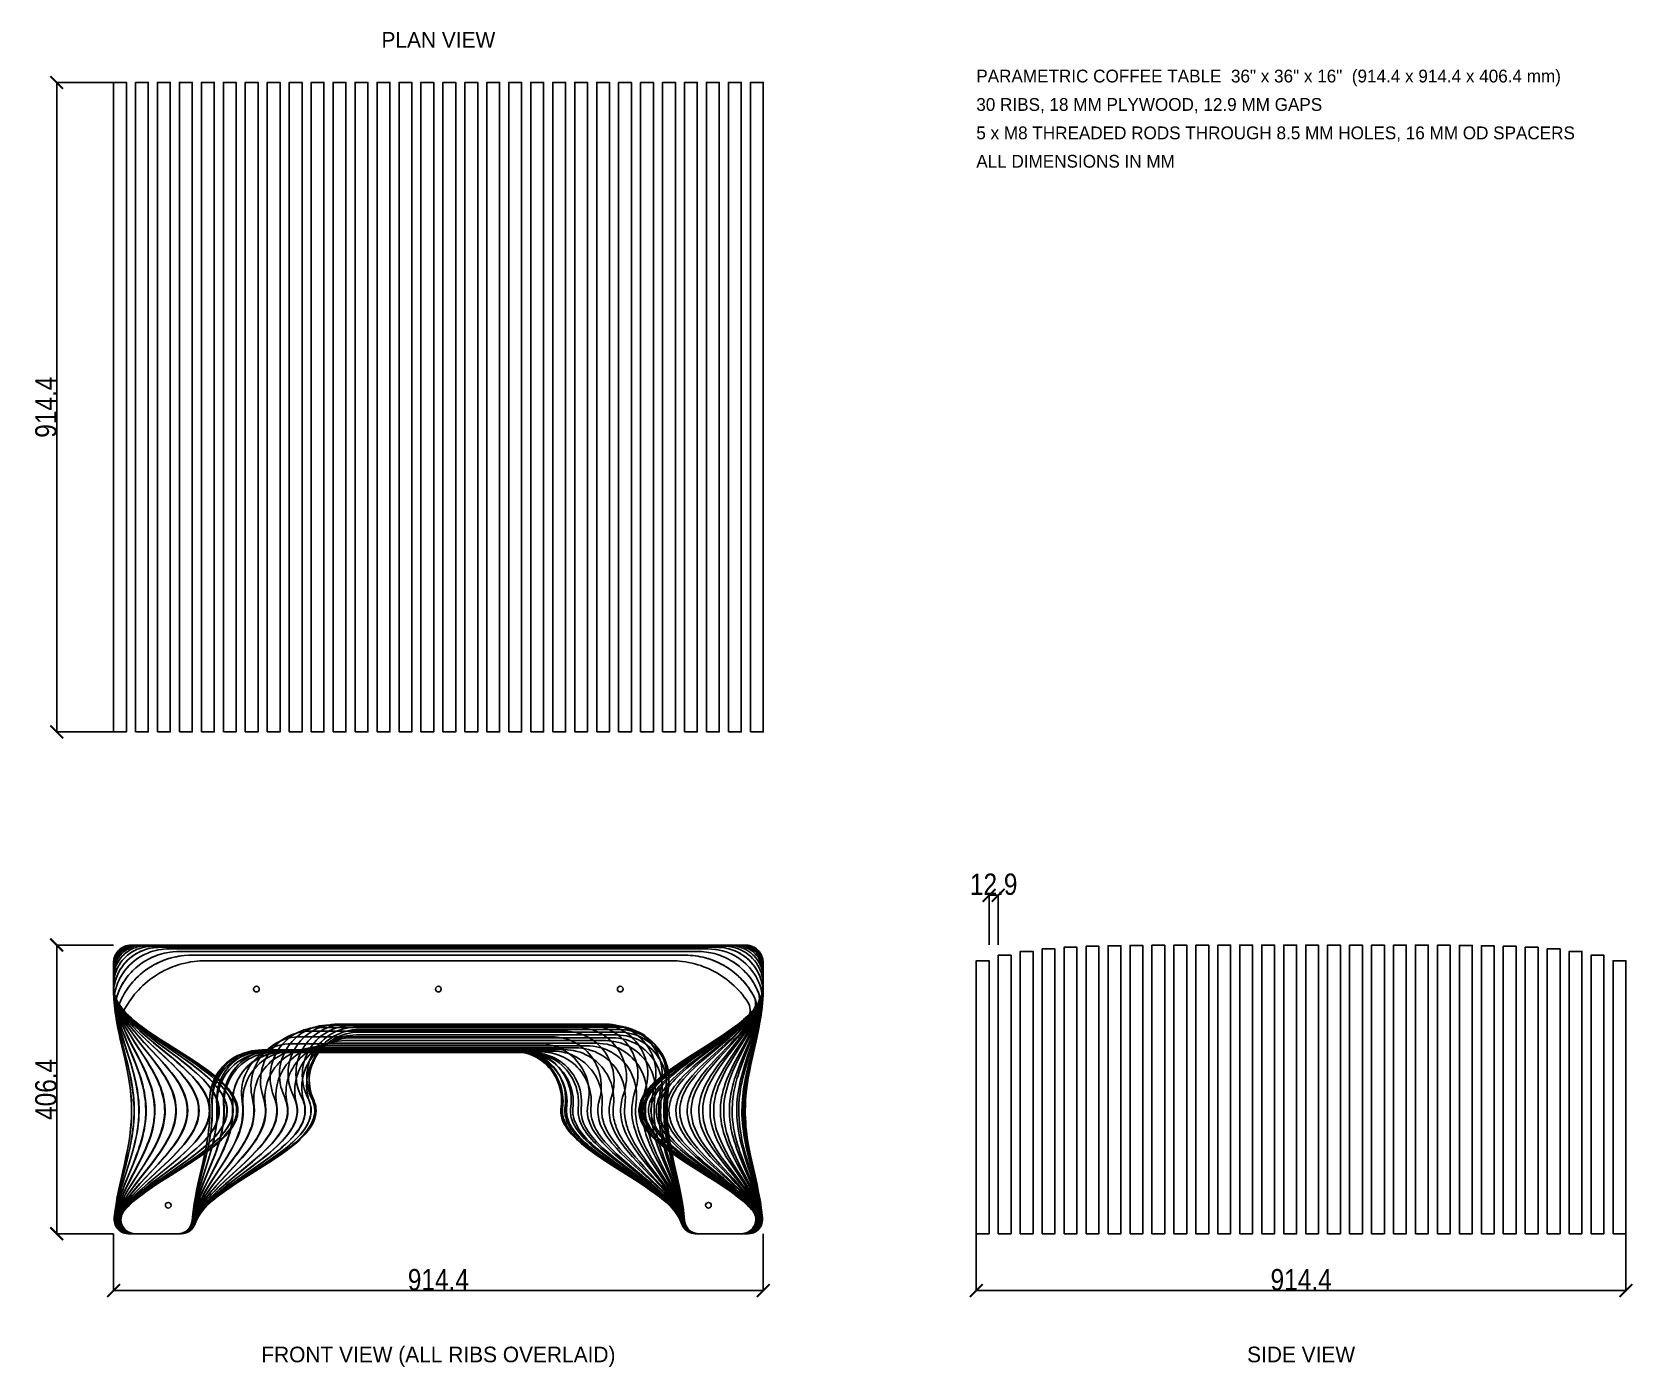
# Model space of a CAD drawing. Header units: millimetres. Extents: x -115 to 2139, y -188 to 1692.
import ezdxf
from ezdxf.enums import TextEntityAlignment as Align

# ---------------------------------------------------------------- set-up
doc = ezdxf.new("R2010")
doc.units = ezdxf.units.MM
for name, color, linetype in [('DIMENSIONS', 7, 'Continuous'), ('LABEL', 7, 'Continuous'), ('OUTLINE', 7, 'Continuous')]:
    doc.layers.add(name, color=color, linetype=linetype)
doc.styles.add('OpenSansCondensed-Light', font='OpenSansCondensed-Light.ttf')
doc.dimstyles.new('EZDXF', dxfattribs={"dimtxt": 30, "dimasz": 18, "dimexe": 0.375, "dimexo": 0.125, "dimgap": 0.1, "dimtad": 1, "dimlfac": 100, "dimzin": 12, "dimdsep": 46, "dimtxsty": 'OpenSansCondensed-Light', "dimblk": 'ARCHTICK', "dimcen": 2.5, "dimazin": 3, "dimtfac": 0.5, "dimtmove": 2, "dimatfit": 3})

msp = doc.modelspace()

# ---------------------------------------------------------------- texts
at = {"layer": 'LABEL'}
for s, p in [('PLAN VIEW', (457.2, 1680.8)), ('FRONT VIEW (ALL RIBS OVERLAID)', (457.2, -170)), ('SIDE VIEW', (1671.6, -170))]:
    msp.add_text(s, height=22, dxfattribs=at).set_placement(p, align=Align.MIDDLE_CENTER)
for s, p in [('PARAMETRIC COFFEE TABLE  36" x 36" x 16"  (914.4 x 914.4 x 406.4 mm)', (1214.4, 1620.8)), ('30 RIBS, 18 MM PLYWOOD, 12.9 MM GAPS', (1214.4, 1580.8)), ('5 x M8 THREADED RODS THROUGH 8.5 MM HOLES, 16 MM OD SPACERS', (1214.4, 1540.8)), ('ALL DIMENSIONS IN MM', (1214.4, 1500.8))]:
    msp.add_text(s, height=18, dxfattribs=at).set_placement(p)

# ---------------------------------------------------------------- blocks, each defined once
blk = doc.blocks.new('_ARCHTICK')
at = {"color": 0, "linetype": 'BYBLOCK', "const_width": 0.15}
blk.add_lwpolyline([(-0.5, -0.5), (0.5, 0.5)], dxfattribs=at)

# ---------------------------------------------------------------- dimensions: what is measured, and where the dimension line sits
at = {"layer": 'DIMENSIONS'}
for base, p1, p2, text in [((-80, 706.4), (0, 706.4), (0, 1620.8), '914.4'), ((-80, 0), (0, 0), (0, 406.4), '406.4')]:
    msp.add_linear_dim(base=base, p1=p1, p2=p2, angle=90, text=text, dimstyle='EZDXF', dxfattribs=at).render()
for base, p1, p2, text in [((1232.4, 476.4), (1232.4, 406.4), (1245.31034, 406.4), '12.9'), ((0, -80), (0, 0), (914.4, 0), '914.4'), ((1214.4, -80), (1214.4, 0), (2128.8, 0), '914.4')]:
    msp.add_linear_dim(base=base, p1=p1, p2=p2, text=text, dimstyle='EZDXF', dxfattribs=at).render()

# ---------------------------------------------------------------- linework, layer by layer
at = {"layer": 'LABEL', "color": 9}
for points in [[(28.32081, 0), (25.34017, 0.21957), (22.79765, 0.75667), (20.34631, 1.61913), (18.0276, 2.79237), (15.88073, 4.25656), (13.942, 5.98694), (12.24418, 7.95426), (10.81599, 10.12524), (9.68157, 12.46319), (8.8601, 14.92857), (8.43769, 16.96517), (8.2109, 19.55389), (8.32192, 22.15015), (8.76888, 24.71006), (9.54423, 27.19033), (10.63486, 29.54902), (12.09326, 31.85544), (14.28896, 34.73821), (17.10343, 38.13658), (22.00103, 43.51891), (25.36029, 46.92373), (28.7336, 50.1662), (32.63148, 53.73797), (36.51559, 57.14695), (44.60358, 63.88458), (53.35443, 70.79109), (64.56948, 79.2965), (89.78041, 98.08334), (96.48514, 103.2197), (102.97873, 108.34041), (111.18996, 115.12188), (117.09486, 120.30228), (122.61776, 125.47808), (127.56721, 130.49639), (132.3228, 135.80465), (134.9856, 139.0712), (137.48282, 142.40485), (138.86246, 144.39202), (140.99481, 147.73591), (142.78419, 150.89687), (143.79193, 152.87675), (145.19275, 155.98881), (145.98614, 158.01784), (146.99832, 161.08241), (147.59358, 163.30802), (148.1859, 166.18293), (148.51225, 168.45556), (148.75142, 171.46256), (148.75945, 174.7131), (148.61067, 177.00216), (148.22148, 180.01144), (147.81839, 182.10992), (147.04855, 185.14852), (146.40004, 187.2072), (145.24406, 190.2888), (144.36891, 192.29964), (142.73929, 195.58883), (140.93437, 198.76336), (139.72468, 200.70141), (137.53648, 203.91997), (136.09358, 205.8864), (131.98823, 210.98882), (129.086, 214.26964), (125.89276, 217.64987), (120.63341, 222.82549), (115.04601, 227.93069), (109.11194, 233.03434), (102.8323, 238.17706), (96.30795, 243.31775), (89.5752, 248.47204), (64.35674, 267.26258), (53.11882, 275.79105), (42.39701, 284.3131), (34.36274, 291.12606), (30.40319, 294.68312), (25.20138, 299.63324), (21.64226, 303.25694), (18.48086, 306.68961), (14.39291, 311.53142), (11.80436, 314.92133), (9.42573, 318.35158), (7.32187, 321.74221), (6.08342, 323.95867), (4.64535, 326.82506), (3.62201, 329.13926), (2.56143, 331.90757), (1.78575, 334.3174), (1.0862, 336.99572), (0.59121, 339.48483), (0.24217, 342.01453), (0.08962, 343.80102), (0.0026, 346.23157), (0, 381.20207), (0.09686, 383.55293), (0.38723, 385.75849), (0.72528, 387.35918), (1.1868, 388.99681), (1.71138, 390.47721), (2.38271, 392.04059), (3.12735, 393.49732), (3.96568, 394.90223), (4.85554, 396.19642), (5.90862, 397.53277), (7.00492, 398.74714), (8.1783, 399.8872), (9.42373, 400.94808), (10.73587, 401.92524), (12.10912, 402.81448), (13.53759, 403.61201), (15.01515, 404.3144), (17.40319, 405.2132), (19.8384, 405.85684), (22.26089, 406.2454), (25.13794, 406.39973), (889.53203, 406.39753), (891.38985, 406.31704), (893.01552, 406.13326), (894.72169, 405.82281), (896.37068, 405.40369), (898.47721, 404.68862), (899.9812, 404.04479), (901.58317, 403.22493), (903.03949, 402.34518), (904.38044, 401.40798), (906.10007, 399.99672), (907.32677, 398.81772), (908.49138, 397.53277), (909.54446, 396.19642), (910.78038, 394.34674), (911.61201, 392.86241), (912.3144, 391.38485), (913.18315, 389.09032), (913.80847, 386.78555), (914.14233, 384.9507), (914.36895, 382.57338), (914.39821, 345.80765), (914.20025, 338.94928), (913.67092, 332.11764), (912.81832, 325.28795), (911.6557, 318.45986), (910.20101, 311.63299), (908.47656, 304.80699), (906.50875, 297.98152), (903.7892, 289.55693), (901.38222, 282.70718), (898.84164, 275.86341), (888.13243, 248.51079), (884.26627, 238.28273), (880.66979, 228.00833), (879.02355, 222.88628), (877.51133, 217.82411), (876.09466, 212.64142), (874.83729, 207.51853), (873.71649, 202.31558), (872.76929, 197.14446), (872.00732, 192.05907), (871.41616, 186.93133), (871.01236, 181.8763), (870.78925, 176.79943), (870.75153, 171.62424), (870.90973, 166.37615), (871.39311, 159.70814), (871.99079, 154.46579), (872.76215, 149.2984), (874.00564, 142.66803), (875.17202, 137.45692), (876.91941, 130.68004), (878.40303, 125.5426), (880.02551, 120.35604), (881.73978, 115.22527), (884.15726, 108.41534), (888.04246, 98.12142), (898.73853, 70.8083), (901.89218, 62.27688), (904.29418, 55.34396), (906.95706, 46.93024), (908.91683, 39.94279), (910.91492, 31.58086), (912.27158, 24.5448), (912.49635, 23.13302), (912.71654, 20.87721), (912.60104, 17.68308), (912.11629, 15.0627), (911.47975, 13.0269), (910.38546, 10.59711), (908.66085, 7.9061), (906.91028, 5.8969), (904.90795, 4.13847), (903.14814, 2.93319), (900.78493, 1.70168), (897.76494, 0.65503), (895.14647, 0.16002), (892.61837, 0), (823.28064, 0), (820.79361, 0.15484), (817.71017, 0.76994), (815.23993, 1.64732), (812.90578, 2.84048), (811.16312, 4.00906), (809.17318, 5.71552), (807.10571, 8.0844), (805.6841, 10.28688), (804.76197, 12.17159), (803.8955, 14.64567), (803.33518, 17.34081), (802.6847, 21.97985), (801.92218, 26.50652), (800.22486, 34.65535), (799.08496, 39.29054), (797.85234, 43.84077), (795.05477, 53.03171), (792.56923, 60.36805), (789.3706, 69.1355), (785.84524, 78.2992), (777.73168, 98.92561), (775.09362, 105.87713), (772.59879, 112.75941), (770.26041, 119.63821), (768.10493, 126.54467), (766.25785, 133.13665), (764.58793, 139.98041), (763.17036, 146.95988), (762.4312, 151.38232), (761.8713, 155.40921), (761.16354, 162.37848), (760.80188, 169.20005), (760.77029, 175.86297), (760.97088, 181.14361), (761.45055, 187.2586), (762.09791, 192.78179), (762.54864, 197.5748), (762.68051, 201.89576), (762.52534, 206.47813), (762.07048, 211.04051), (761.31788, 215.56331), (760.37188, 219.64757), (759.05938, 224.04069), (757.46205, 228.33845), (755.69852, 232.28535), (753.24553, 236.915), (751.03563, 240.47763), (748.53522, 244.00411), (745.2253, 248.06554), (742.36216, 251.12797), (739.22118, 254.09821), (735.18179, 257.435), (731.77569, 259.87928), (728.1151, 262.17889), (723.26496, 264.77469), (719.32109, 266.54501), (715.02609, 268.14971), (711.01462, 269.36799), (706.80876, 270.36739), (701.3813, 271.26447), (697.07754, 271.67157), (692.78921, 271.81533), (325.27813, 271.81963), (320.66797, 271.67194), (316.36949, 271.26584), (310.94856, 270.37097), (306.74761, 269.37402), (302.36915, 268.03262), (298.45026, 266.55789), (294.27372, 264.67992), (290.22893, 262.53286), (286.5532, 260.26771), (282.08689, 257.06781), (278.75993, 254.31586), (275.42609, 251.17648), (272.5634, 248.12074), (269.81069, 244.79441), (266.96966, 240.87497), (264.6746, 237.21784), (262.08385, 232.37271), (260.31689, 228.4332), (258.71508, 224.14316), (257.49886, 220.1365), (256.44565, 215.67994), (255.68611, 211.16404), (255.22352, 206.60814), (255.05984, 202.03174), (255.18299, 197.71587), (255.63075, 192.89581), (256.3161, 188.63293), (257.93434, 181.47899), (258.50203, 177.87837), (258.69815, 175.60759), (258.76863, 173.33127), (258.71245, 171.04954), (258.52885, 168.7628), (258.05108, 165.52306), (257.54304, 163.16286), (256.55827, 159.7097), (255.4649, 156.68583), (254.29188, 153.95829), (252.52733, 150.43675), (250.58047, 147.07084), (248.63761, 144.07168), (245.98204, 140.37599), (243.57964, 137.32201), (240.23797, 133.4125), (237.47342, 130.40195), (233.63535, 126.48027), (230.72236, 123.66181), (226.179, 119.47967), (221.0198, 114.97817), (212.40205, 107.87985), (203.63074, 101.0182), (194.73953, 94.29), (170.4525, 76.20519), (158.33209, 66.8652), (150.44188, 60.46832), (145.1812, 55.98754), (140.14935, 51.47892), (135.46054, 47.01645), (131.08831, 42.55028), (127.30902, 38.36406), (124.17817, 34.49974), (121.55248, 30.78284), (119.17389, 26.90316), (117.05245, 22.8771), (115.19714, 18.72169), (112.74142, 12.07602), (111.58171, 9.80198), (109.82221, 7.2962), (108.07704, 5.43325), (106.5183, 4.11237), (104.39425, 2.69654), (102.10705, 1.563), (99.69401, 0.73025), (96.68829, 0.14681), (94.26631, 0), (28.32081, 0)], [(27.26765, 0), (24.7276, 0.16154), (22.09718, 0.66123), (19.55716, 1.50807), (17.15315, 2.68687), (14.92829, 4.17645), (12.92254, 5.95009), (11.17189, 7.97593), (9.70777, 10.21763), (8.55646, 12.63492), (7.73863, 15.18443), (7.26896, 17.82038), (7.15588, 20.49546), (7.40142, 23.16165), (8.00118, 25.77108), (8.94439, 28.27691), (10.41735, 30.98118), (12.02756, 33.36541), (14.47016, 36.71701), (17.15046, 40.11872), (20.02472, 43.52215), (23.08214, 46.92717), (26.14408, 50.16132), (29.69941, 53.74128), (33.234, 57.15004), (40.58711, 63.88101), (48.55682, 70.79285), (58.75923, 79.29512), (81.70131, 98.0812), (87.80402, 103.21848), (93.71316, 108.33889), (101.18238, 115.11717), (106.55991, 120.30106), (111.58836, 125.47932), (116.08911, 130.49371), (120.42053, 135.80637), (122.91379, 139.17145), (125.11539, 142.40537), (126.36953, 144.39027), (128.31017, 147.73409), (129.94278, 150.90343), (130.85501, 152.87292), (132.13606, 156.00071), (132.85149, 158.01153), (133.77958, 161.10028), (134.31207, 163.28766), (134.8592, 166.20607), (135.14999, 168.43076), (135.3707, 171.47371), (135.3767, 174.73926), (135.24432, 176.97681), (134.88643, 180.02153), (134.52535, 182.08854), (133.8184, 185.15643), (133.23513, 187.19154), (132.17625, 190.29415), (131.3859, 192.28984), (129.90003, 195.58617), (128.25399, 198.76732), (127.15583, 200.70046), (125.16344, 203.92068), (123.85056, 205.88673), (120.11324, 210.99074), (117.47442, 214.26863), (114.57003, 217.64711), (109.78256, 222.82425), (104.69944, 227.92793), (99.30118, 233.02988), (93.58591, 238.17328), (87.64769, 243.31478), (81.51814, 248.4712), (58.56903, 267.26116), (48.27363, 275.84773), (38.58732, 284.30926), (31.13367, 291.25931), (26.1555, 296.22687), (22.93887, 299.62833), (19.69271, 303.26005), (16.8163, 306.69219), (13.09941, 311.52969), (10.74222, 314.92169), (8.34988, 318.73505), (6.43432, 322.1767), (4.22217, 326.83705), (3.30301, 329.12068), (2.32453, 331.92703), (1.63229, 334.28944), (0.98252, 337.02262), (0.54327, 339.44856), (0.21618, 342.05402), (0.0424, 344.59199), (0.00004, 347.56815), (0, 381.20207), (0.1546, 384.13911), (0.39842, 385.82297), (0.74066, 387.42279), (1.1868, 388.99681), (1.73493, 390.53827), (2.38271, 392.04059), (3.12735, 393.49732), (3.96568, 394.90223), (4.89409, 396.2493), (5.90862, 397.53277), (7.00492, 398.74714), (8.1783, 399.8872), (9.42373, 400.94808), (10.73587, 401.92524), (12.10912, 402.81448), (13.53759, 403.61201), (15.01515, 404.3144), (17.40319, 405.2132), (19.8384, 405.85684), (22.26089, 406.2454), (25.13794, 406.39973), (889.53203, 406.39753), (891.38985, 406.31704), (893.01552, 406.13326), (894.72169, 405.82281), (896.37068, 405.40369), (898.47721, 404.68862), (899.9812, 404.04479), (901.58317, 403.22493), (903.03949, 402.34518), (904.38044, 401.40798), (906.10007, 399.99672), (907.32677, 398.81772), (908.49138, 397.53277), (909.54446, 396.19642), (910.78038, 394.34674), (911.61201, 392.86241), (912.3144, 391.38485), (913.18315, 389.09032), (913.80847, 386.78555), (914.14233, 384.9507), (914.36895, 382.57338), (914.37966, 344.35926), (914.14346, 338.92229), (913.85785, 335.507), (913.46774, 332.09247), (912.38062, 325.26542), (910.89907, 318.44046), (909.04589, 311.61689), (906.84943, 304.79406), (904.34318, 297.97148), (900.88698, 289.56706), (897.81962, 282.71436), (894.54762, 275.79673), (880.9389, 248.51443), (876.01535, 238.2901), (873.65979, 233.13382), (871.43219, 228.01279), (869.33524, 222.89159), (867.4131, 217.84161), (865.57721, 212.56792), (863.97605, 207.4382), (862.57058, 202.30865), (861.36186, 197.12629), (860.39356, 192.05047), (859.64078, 186.92206), (859.12108, 181.79423), (858.83887, 176.66706), (858.79649, 171.5406), (858.99826, 166.35315), (859.60995, 159.7298), (860.37539, 154.45725), (861.36046, 149.28029), (862.96517, 142.57411), (864.46321, 137.33556), (866.64497, 130.70173), (868.53663, 125.55831), (870.60761, 120.36073), (872.79168, 115.22914), (875.86958, 108.42279), (880.82175, 98.12291), (894.48025, 70.7426), (898.46243, 62.2846), (901.47347, 55.46704), (904.91237, 46.94557), (907.35253, 40.12843), (909.54134, 33.08162), (911.24985, 26.49179), (911.75102, 24.249), (912.10549, 21.86508), (912.15797, 18.82213), (911.93544, 16.80354), (911.37145, 14.32971), (910.28827, 11.48559), (909.33086, 9.69462), (907.88715, 7.60808), (905.82377, 5.37095), (903.86051, 3.76361), (902.15262, 2.66482), (899.87608, 1.54443), (896.98489, 0.59399), (894.48761, 0.14505), (892.08018, 0), (822.98562, 0), (820.5412, 0.14956), (817.50864, 0.74382), (815.0758, 1.59184), (813.22033, 2.49162), (811.04798, 3.8768), (809.07189, 5.52993), (807.00591, 7.82804), (805.57172, 9.96835), (804.63001, 11.8029), (803.72692, 14.21583), (803.11407, 16.85098), (802.41014, 20.95618), (801.50524, 25.35824), (800.69579, 28.7647), (799.48877, 33.25471), (798.09121, 37.86623), (796.58059, 42.37127), (794.89967, 46.97381), (793.1259, 51.49057), (789.98356, 58.89615), (785.88044, 67.82242), (781.53827, 76.74032), (770.23241, 99.32077), (766.9402, 106.14278), (763.79714, 112.96172), (760.83792, 119.80807), (758.19619, 126.45447), (755.8143, 133.12385), (753.70484, 139.90316), (751.94143, 146.6808), (750.55059, 153.45559), (749.55295, 160.22624), (749.17075, 164.03133), (748.96283, 166.99163), (748.78734, 173.02948), (748.91341, 178.45783), (749.34961, 184.30845), (750.3247, 193.10378), (750.49729, 197.42721), (750.37923, 202.27694), (749.98489, 206.5858), (749.23357, 211.37843), (748.21603, 215.85333), (746.90742, 220.25192), (745.40919, 224.31111), (743.26761, 229.09796), (740.96728, 233.36907), (738.67525, 237.03899), (736.39342, 240.24346), (732.90793, 244.50585), (729.94273, 247.65694), (727.07853, 250.35356), (723.03758, 253.69587), (719.62979, 256.14426), (715.96707, 258.44779), (711.11371, 261.04808), (707.16697, 262.82149), (702.86861, 264.42903), (698.85386, 265.64947), (694.64442, 266.65065), (689.21221, 267.54934), (684.9046, 267.95718), (680.61242, 268.1012), (312.91073, 268.1055), (308.28104, 267.95656), (303.9645, 267.54701), (298.52122, 266.64457), (294.30346, 265.63922), (289.90815, 264.2866), (285.9749, 262.7996), (281.78405, 260.90616), (277.72658, 258.7416), (274.04061, 256.4582), (269.56387, 253.23293), (266.23092, 250.45953), (262.89307, 247.29613), (259.77016, 243.92035), (257.11435, 240.66026), (254.4397, 236.91932), (252.15068, 233.23684), (249.57126, 228.35931), (247.81612, 224.3945), (246.22972, 220.07806), (245.03014, 216.04785), (244.05195, 211.8237), (243.18456, 206.37473), (242.80279, 202.05565), (242.70023, 197.1954), (242.88781, 192.86353), (243.32856, 188.68175), (244.08731, 184.17926), (244.74106, 180.84038), (245.24042, 176.90368), (245.3877, 172.83529), (245.28836, 170.13263), (245.07945, 167.89033), (244.65545, 165.0689), (243.91581, 161.6683), (243.06389, 158.69381), (242.12561, 156.00066), (240.82389, 152.82658), (239.62182, 150.2661), (237.82617, 146.87819), (235.90913, 143.65939), (233.67142, 140.26282), (231.50071, 137.23825), (228.49609, 133.38061), (225.98802, 130.381), (222.55285, 126.52334), (219.90676, 123.70815), (215.592, 119.34619), (211.11996, 115.05961), (203.43354, 108.09412), (195.53825, 101.29698), (187.54955, 94.64631), (165.47828, 76.58958), (157.71743, 70.07804), (152.56752, 65.62792), (147.06045, 60.70311), (142.18533, 56.1495), (137.54465, 51.58784), (133.16978, 47.01616), (129.89557, 43.3667), (126.25202, 38.99681), (123.47538, 35.37087), (120.84146, 31.48523), (118.60599, 27.69004), (116.50989, 23.53239), (114.87237, 19.71594), (113.58751, 16.16558), (113.00397, 14.28957), (112.05308, 11.7623), (111.10931, 9.93331), (109.67383, 7.79986), (107.60812, 5.50955), (106.04483, 4.17087), (103.91139, 2.73541), (101.61128, 1.58576), (98.68542, 0.61002), (96.15568, 0.14898), (93.71598, 0), (27.26765, 0)], [(29.24617, 0), (26.21899, 0.22652), (23.63835, 0.78051), (21.15323, 1.66976), (18.80698, 2.87875), (16.64052, 4.38641), (14.69165, 6.16643), (12.99435, 8.18776), (11.57825, 10.41514), (10.46804, 12.80972), (9.68308, 15.32972), (9.23708, 17.9312), (9.12975, 20.04109), (9.30946, 22.67439), (9.83465, 25.26104), (10.69614, 27.75592), (11.8789, 30.11551), (13.43809, 32.40704), (15.60179, 35.02582), (18.63531, 38.41241), (21.9151, 41.81406), (25.20784, 45.01901), (28.94173, 48.454), (32.87089, 51.88667), (36.98014, 55.31736), (41.25368, 58.74642), (50.22755, 65.60072), (59.65528, 72.45141), (69.38959, 79.2976), (96.48275, 98.08506), (103.68679, 103.22071), (110.62573, 108.31214), (117.378, 113.46199), (123.76698, 118.58145), (129.85306, 123.76608), (135.48653, 128.94056), (138.90721, 132.32206), (142.01553, 135.60509), (143.72709, 137.51926), (146.54814, 140.88329), (149.07624, 144.18607), (151.36255, 147.49957), (152.65092, 149.55322), (154.43218, 152.70477), (156.02387, 155.98028), (156.8821, 158.02256), (157.96352, 161.06854), (158.61174, 163.32419), (159.24058, 166.16415), (159.59726, 168.47592), (159.8513, 171.45332), (159.86121, 174.69143), (159.69839, 177.02305), (159.28374, 180.00321), (158.84513, 182.12703), (158.02382, 185.14234), (157.32068, 187.21905), (156.08453, 190.28492), (155.13907, 192.30635), (153.39028, 195.59043), (151.45286, 198.76144), (150.1515, 200.70167), (147.79978, 203.9205), (146.25065, 205.88513), (141.84003, 210.98653), (138.71804, 214.27073), (135.28477, 217.65255), (129.63446, 222.82662), (123.67815, 227.89178), (117.24964, 233.03812), (110.50202, 238.18019), (103.49161, 243.32018), (96.25881, 248.47273), (69.15774, 267.26372), (57.00853, 275.8445), (45.55668, 284.31631), (36.92213, 291.13006), (32.67549, 294.68012), (27.07699, 299.63782), (23.26045, 303.25382), (19.86268, 306.68674), (15.46456, 311.5342), (12.68417, 314.92271), (10.12957, 318.35097), (7.87022, 321.73917), (6.53391, 323.96489), (4.99624, 326.81694), (3.88654, 329.15255), (2.78549, 331.82143), (1.91243, 334.33907), (1.1931, 336.8928), (0.64566, 339.42975), (0.35832, 341.23479), (0.10483, 343.68422), (0.00274, 346.25751), (0, 381.09011), (0.09152, 383.38675), (0.28265, 385.01895), (0.58011, 386.63514), (0.98264, 388.22843), (1.48852, 389.79197), (2.09557, 391.31908), (2.80121, 392.80322), (3.6024, 394.23803), (4.5334, 395.67087), (5.8921, 397.44157), (6.99003, 398.66429), (8.21372, 399.85694), (9.41372, 400.88154), (10.78261, 401.90426), (12.16195, 402.79758), (13.59676, 403.59877), (15.08089, 404.3044), (17.48264, 405.20835), (19.9285, 405.85466), (22.36185, 406.24484), (25.24987, 406.39971), (889.42007, 406.3975), (891.28524, 406.31678), (892.91819, 406.13228), (894.63517, 405.81986), (896.29124, 405.39884), (897.85344, 404.8889), (899.91546, 404.03478), (901.43815, 403.2594), (902.98974, 402.32629), (904.80395, 401.02625), (906.06194, 399.96891), (907.29399, 398.7849), (908.46597, 397.49182), (909.52351, 396.14965), (910.7635, 394.29389), (911.59879, 392.80322), (912.30443, 391.31908), (913.17721, 389.01434), (913.80555, 386.699), (914.14138, 384.85335), (914.36889, 382.46508), (914.39929, 345.97007), (914.25173, 339.16121), (913.84292, 332.32261), (913.17865, 325.48199), (912.24439, 318.4763), (911.10051, 311.64723), (909.74429, 304.81895), (908.19653, 297.99128), (906.02886, 289.45725), (904.16039, 282.69948), (902.16273, 275.85709), (893.7414, 248.50663), (890.69991, 238.27468), (887.88258, 228.0417), (885.76512, 219.46551), (884.62934, 214.34231), (883.60227, 209.21882), (882.69279, 204.09503), (881.90877, 198.97091), (881.257, 193.84641), (880.74311, 188.72153), (880.3716, 183.59623), (880.14569, 178.47051), (880.06737, 173.34435), (880.13735, 168.21775), (880.45525, 161.4566), (880.87183, 156.25402), (881.42493, 151.12603), (882.36403, 144.35267), (883.23676, 139.1593), (884.57396, 132.32038), (886.93752, 122.06112), (890.13822, 110.09089), (893.66815, 98.13376), (902.59222, 69.09709), (905.0426, 60.56283), (906.87008, 53.73939), (908.94417, 45.20943), (910.43223, 38.24481), (911.94392, 29.85226), (912.98411, 22.53757), (913.1251, 19.55292), (912.89819, 16.96429), (912.33733, 14.42699), (911.45198, 11.98391), (910.51971, 10.12467), (908.77296, 7.54334), (907.02458, 5.62093), (905.04154, 3.94163), (903.30814, 2.7922), (900.98948, 1.61903), (898.03615, 0.62293), (895.4806, 0.15214), (893.01521, 0), (823.52402, 0), (820.99119, 0.16062), (817.85315, 0.79852), (815.34299, 1.70799), (812.97647, 2.94395), (811.21472, 4.15349), (809.21102, 5.91793), (807.46041, 7.93372), (805.99412, 10.16488), (804.83834, 12.57158), (803.89002, 15.63015), (803.47707, 18.13425), (802.3948, 26.89916), (801.14509, 34.50149), (799.41555, 43.09562), (797.22156, 52.36052), (795.28111, 59.69749), (792.74397, 68.58248), (782.80772, 100.97616), (778.82411, 114.82619), (776.98217, 121.886), (775.33487, 128.82668), (773.87044, 135.79361), (772.73049, 142.08258), (771.6474, 149.3643), (770.8595, 156.3953), (770.49499, 160.8783), (770.25638, 165.03275), (770.07295, 171.92965), (770.16177, 178.96199), (770.51059, 185.74169), (770.93308, 190.77735), (771.64191, 197.01708), (772.06306, 201.66404), (772.18219, 205.83917), (772.04096, 210.14381), (771.48272, 215.59602), (770.7487, 219.83996), (769.68336, 224.28199), (768.45754, 228.2749), (766.94358, 232.30699), (764.66668, 237.29237), (762.61068, 241.0769), (760.39562, 244.618), (757.73601, 248.33192), (755.00917, 251.66571), (751.25404, 255.65785), (748.09316, 258.58337), (744.85966, 261.22731), (741.14968, 263.8924), (737.4979, 266.17589), (732.89719, 268.64191), (729.09074, 270.36148), (724.81851, 271.97847), (720.4499, 273.31334), (716.25877, 274.30541), (710.85087, 275.19588), (706.56292, 275.59998), (702.29048, 275.74268), (335.13608, 275.74694), (330.60087, 275.60402), (326.11586, 275.18206), (321.66728, 274.47245), (317.27356, 273.47814), (312.95291, 272.20323), (308.72322, 270.65302), (304.60202, 268.83392), (300.60638, 266.75346), (296.75286, 264.42028), (293.05741, 261.84403), (289.53535, 259.03538), (286.20126, 256.00598), (283.06897, 252.76836), (280.15143, 249.33595), (277.46076, 245.72297), (275.00808, 241.94437), (272.80356, 238.01583), (270.85633, 233.9536), (269.17446, 229.77451), (267.84086, 225.74193), (266.49785, 220.50651), (265.7256, 216.32992), (265.1881, 211.85728), (264.94939, 207.74515), (264.95997, 203.49778), (265.34214, 198.10638), (265.86651, 194.28055), (266.69208, 190.11417), (268.59006, 183.08671), (269.11055, 180.80632), (269.62948, 177.46199), (269.81756, 175.14811), (269.83576, 171.71818), (269.54316, 168.22768), (268.93965, 164.77705), (268.32721, 162.34054), (267.46823, 159.62675), (266.78699, 157.82315), (265.82336, 155.56675), (264.7533, 153.35112), (263.51646, 151.05344), (262.20465, 148.84165), (259.66108, 145.01326), (256.10365, 140.34289), (252.08155, 135.68371), (247.62578, 131.03471), (242.29992, 125.96511), (237.66194, 121.86084), (234.43701, 119.13728), (228.88449, 114.64529), (222.75613, 109.91468), (216.62873, 105.35977), (207.17104, 98.57108), (174.26728, 75.71577), (161.5896, 66.60778), (154.99344, 61.65095), (149.06573, 57.00417), (143.41792, 52.34831), (138.94682, 48.45335), (133.07298, 42.95529), (128.56027, 38.32095), (125.43587, 34.67926), (122.76562, 31.12451), (120.04121, 26.95024), (117.56274, 22.47108), (115.57506, 18.19505), (113.68326, 13.26212), (112.76481, 11.12256), (111.38357, 8.75912), (109.31994, 6.2055), (107.29903, 4.359), (105.04473, 2.80601), (102.59933, 1.57568), (100.00874, 0.6911), (97.32156, 0.16887), (94.99867, 0.00939), (29.24617, 0)], [(26.14694, 0), (23.15066, 0.22189), (20.59533, 0.76463), (18.13262, 1.63605), (15.80461, 2.82125), (13.65109, 4.29999), (11.70886, 6.04699), (10.01109, 8.03241), (8.5868, 10.22232), (7.46032, 12.5793), (6.65091, 15.06308), (6.1724, 17.63122), (6.03295, 20.23983), (6.23496, 22.84434), (6.77498, 25.40026), (7.64376, 27.8639), (8.74665, 30.08873), (10.66893, 33.3292), (12.86307, 36.71735), (15.2466, 40.12031), (17.6198, 43.28829), (20.35143, 46.72342), (23.23626, 50.15688), (26.40339, 53.7445), (29.54539, 57.15316), (36.07503, 63.87724), (43.16525, 70.79478), (52.23072, 79.29359), (72.62357, 98.07885), (78.04952, 103.21715), (83.30204, 108.33729), (89.93869, 115.11241), (94.72238, 120.29988), (99.1942, 125.48037), (103.19268, 130.4918), (107.04471, 135.80675), (109.26047, 139.17095), (111.21941, 142.40806), (112.33041, 144.38605), (114.0563, 147.73102), (115.51333, 150.91324), (116.35732, 152.96939), (117.50136, 156.1263), (118.49328, 159.41952), (119.02457, 161.54919), (119.62037, 164.52831), (119.94421, 166.6905), (120.24796, 169.77822), (120.34438, 171.82389), (120.33509, 174.9037), (120.22413, 176.94813), (119.90225, 180.03311), (119.5872, 182.06361), (118.95213, 185.16591), (118.44118, 187.17219), (117.49224, 190.30107), (116.79692, 192.27651), (115.47283, 195.58213), (113.03275, 200.69839), (110.09446, 205.88515), (106.77084, 210.99138), (104.42603, 214.26803), (101.84546, 217.645), (97.58906, 222.82314), (93.07207, 227.92524), (88.27536, 233.02532), (83.19457, 238.16928), (77.9153, 243.31156), (72.46425, 248.47027), (52.06501, 267.25958), (42.90947, 275.84967), (34.30511, 284.30524), (27.67255, 291.26245), (23.25414, 296.22235), (20.39431, 299.62418), (17.50361, 303.26227), (14.94746, 306.69348), (11.65267, 311.51703), (9.54681, 314.92532), (7.42574, 318.72852), (5.70332, 322.21187), (4.4376, 325.10504), (3.57081, 327.32325), (2.58521, 330.19523), (1.91287, 332.478), (0.86717, 337.05413), (0.48828, 339.40684), (0.18793, 342.09878), (0.03894, 344.54589), (0.00003, 347.57085), (0, 381.09011), (0.16209, 384.1032), (0.39992, 385.72924), (0.74359, 387.33625), (1.19162, 388.91734), (1.74211, 390.46574), (2.39269, 391.97482), (3.14057, 393.43812), (3.98256, 394.84938), (4.91504, 396.20254), (5.93403, 397.49182), (7.03516, 398.71169), (8.21372, 399.85694), (9.46465, 400.92265), (10.78261, 401.90426), (12.16195, 402.79758), (13.59676, 403.59877), (15.08089, 404.3044), (17.48264, 405.20835), (19.9285, 405.85466), (22.36185, 406.24484), (25.24987, 406.39971), (889.42007, 406.3975), (891.28524, 406.31678), (892.91819, 406.13228), (894.63517, 405.81986), (896.29124, 405.39884), (897.85344, 404.8889), (899.91546, 404.03478), (901.43815, 403.2594), (902.98974, 402.32629), (904.80395, 401.02625), (906.06194, 399.96891), (907.29399, 398.7849), (908.46597, 397.49182), (909.52351, 396.14965), (910.7635, 394.29389), (911.59879, 392.80322), (912.30443, 391.31908), (913.17721, 389.01434), (913.80555, 386.699), (914.14138, 384.85335), (914.36889, 382.46508), (914.39863, 346.05892), (914.31946, 342.69548), (913.91279, 337.18369), (913.48851, 333.77024), (912.93446, 330.35785), (912.25285, 326.94637), (911.44634, 323.53562), (910.51806, 320.12544), (909.56495, 317.00577), (908.40686, 313.57672), (907.13717, 310.14746), (904.28329, 303.28894), (901.04782, 296.43113), (897.40719, 289.43804), (893.63851, 282.71917), (889.53689, 275.79475), (884.29869, 267.30188), (872.49669, 248.51656), (866.33222, 238.29488), (863.38088, 233.13631), (860.5915, 228.01602), (857.96575, 222.89567), (855.53519, 217.79582), (853.25542, 212.56318), (851.25004, 207.43233), (849.48985, 202.30156), (847.97329, 197.10692), (846.76376, 192.04095), (845.82142, 186.91151), (845.17112, 181.78291), (844.81559, 176.57733), (844.7678, 171.45057), (844.89149, 168.22812), (845.14548, 164.88599), (845.79168, 159.68106), (846.74501, 154.44784), (847.98179, 149.26104), (848.92972, 145.91038), (849.98401, 142.58084), (851.86713, 137.32294), (854.63496, 130.6089), (857.00162, 125.47816), (859.55534, 120.36423), (862.29083, 115.23186), (866.14402, 108.42768), (872.34811, 98.12378), (885.21498, 77.63118), (889.41287, 70.81002), (893.51622, 63.89232), (897.3631, 57.04317), (901.69184, 48.66152), (904.83847, 41.84912), (906.36701, 38.20353), (907.6967, 34.77773), (909.93354, 28.22503), (910.72316, 25.54891), (911.24977, 23.10398), (911.48648, 20.48233), (911.31311, 17.32986), (910.92193, 15.25957), (910.13047, 12.74906), (908.7561, 9.90666), (907.27988, 7.72725), (905.90013, 6.13495), (903.53689, 4.04133), (901.78987, 2.86359), (899.4484, 1.66087), (896.46104, 0.63918), (893.87343, 0.15613), (891.37611, 0), (822.41173, 0.00787), (820.2837, 0.14161), (817.8152, 0.57997), (815.421, 1.32394), (813.13879, 2.36179), (810.59872, 3.97158), (808.68593, 5.59235), (806.9911, 7.43984), (805.80998, 9.06203), (804.57218, 11.24228), (803.61708, 13.56035), (802.92831, 16.10136), (802.08851, 20.17171), (801.01855, 24.47376), (800.11432, 27.62063), (798.70503, 31.95968), (797.04121, 36.49073), (795.19182, 41.02209), (793.14657, 45.60284), (790.96796, 50.12469), (788.64647, 54.64463), (786.21522, 59.13127), (780.98708, 68.19164), (775.47466, 77.214), (761.33702, 99.76617), (757.25992, 106.52784), (753.36905, 113.28776), (749.84005, 119.81655), (746.43949, 126.66142), (743.49795, 133.25875), (740.88501, 139.98091), (738.90535, 146.00339), (737.4939, 151.18145), (736.23293, 157.07593), (735.42377, 162.36974), (734.884, 168.43831), (734.76992, 171.55968), (734.77067, 174.87313), (735.0571, 180.47433), (736.08151, 190.38913), (736.21413, 194.9645), (736.04741, 199.53875), (735.54344, 204.3511), (734.89685, 208.22119), (733.93019, 212.42725), (732.42036, 217.43515), (730.68873, 221.95335), (729.06307, 225.52447), (727.04133, 229.33733), (724.28749, 233.78425), (721.84773, 237.18492), (719.12137, 240.53041), (715.55334, 244.35504), (712.00283, 247.64237), (708.65481, 250.36563), (705.25189, 252.80224), (700.80243, 255.55197), (697.33945, 257.39683), (693.41507, 259.19253), (688.2748, 261.12595), (684.13978, 262.36164), (680.06365, 263.31148), (674.9008, 264.15035), (670.60421, 264.5561), (666.12691, 264.70258), (298.65191, 264.70365), (294.09735, 264.55951), (289.59336, 264.13395), (285.12627, 263.41829), (280.96577, 262.47762), (275.76586, 260.92066), (271.77302, 259.42006), (267.6477, 257.56297), (263.98787, 255.63489), (260.12335, 253.28275), (256.41887, 250.68585), (253.08851, 248.02065), (249.55118, 244.80219), (246.59227, 241.72981), (243.10368, 237.57134), (240.59255, 234.12332), (238.16667, 230.30466), (236.16869, 226.68252), (234.33897, 222.82938), (232.35199, 217.77813), (231.06619, 213.71103), (230.06093, 209.69839), (229.23501, 205.25037), (228.724, 201.01557), (228.44525, 195.85337), (228.49956, 191.71708), (228.81433, 187.4632), (229.97589, 179.37467), (230.27492, 175.99696), (230.32495, 171.53692), (230.20204, 169.30101), (229.84542, 166.0362), (229.33108, 163.01689), (228.71996, 160.32345), (227.83651, 157.19569), (226.72389, 153.94862), (225.69431, 151.35665), (224.21045, 148.06555), (222.57278, 144.8464), (220.81924, 141.73225), (219.33638, 139.30046), (216.87906, 135.57152), (214.84663, 132.70958), (211.89502, 128.82168), (209.70527, 126.102), (206.29485, 122.08181), (199.88526, 115.05728), (193.39946, 108.43575), (186.45617, 101.69568), (179.44453, 95.11797), (157.83138, 75.20352), (148.58924, 66.36604), (143.71993, 61.49757), (139.39271, 56.98769), (135.26569, 52.47113), (131.36639, 47.94652), (128.5031, 44.41451), (125.15492, 39.98537), (122.21363, 35.73264), (119.78587, 31.8604), (117.4299, 27.52902), (115.47666, 23.28372), (113.94227, 19.29578), (112.47214, 14.59757), (111.54828, 12.02446), (110.61816, 10.15971), (109.19134, 7.982), (107.12427, 5.64135), (105.13972, 3.95618), (103.4043, 2.80262), (101.08228, 1.62513), (98.12394, 0.6253), (95.56369, 0.15273), (93.09362, 0), (26.14694, 0)], [(14.62391, 32.99914), (16.43818, 35.05463), (19.60057, 38.40999), (23.05036, 41.8115), (26.73516, 45.21534), (30.64094, 48.62116), (34.58178, 51.88993), (38.90423, 55.32035), (43.39941, 58.74909), (52.83856, 65.60272), (62.75499, 72.45274), (72.99401, 79.29839), (101.49472, 98.08631), (109.07205, 103.22144), (116.37354, 108.31446), (123.47466, 113.46309), (130.19551, 118.58269), (136.59498, 123.7652), (142.47585, 128.89821), (146.04665, 132.25058), (149.392, 135.6071), (151.18886, 137.51747), (154.00899, 140.70768), (155.62966, 142.6722), (158.18419, 146.02315), (160.34897, 149.19512), (161.63346, 151.27706), (163.2912, 154.28028), (164.3411, 156.4461), (165.61709, 159.51411), (166.68874, 162.75469), (167.27745, 165.05593), (167.82508, 168.03344), (168.06895, 170.20544), (168.19388, 173.15448), (168.12995, 175.33403), (167.83662, 178.28501), (167.46894, 180.44103), (166.75268, 183.42377), (166.09866, 185.5322), (164.94928, 188.56738), (164.03314, 190.61616), (162.34393, 193.88836), (160.45521, 197.03913), (159.15622, 198.99787), (156.82594, 202.2019), (155.26075, 204.18476), (152.56474, 207.35845), (150.81825, 209.28362), (147.58474, 212.63567), (144.05199, 216.0477), (138.38403, 221.11667), (132.12922, 226.28811), (125.574, 231.3673), (116.23689, 238.18249), (108.86312, 243.32194), (101.25655, 248.47322), (72.74769, 267.26454), (59.97036, 275.84345), (52.67943, 280.90969), (47.91906, 284.31866), (38.6836, 291.25125), (32.47406, 296.23967), (28.47886, 299.64142), (24.47099, 303.25129), (20.89652, 306.68429), (16.26511, 311.5369), (13.34128, 314.92455), (10.65529, 318.35134), (8.2798, 321.73785), (6.87118, 323.96831), (5.25845, 326.81191), (4.08438, 329.16127), (2.93519, 331.80911), (2.03275, 334.27605), (1.26024, 336.8738), (0.67606, 339.44744), (0.37386, 341.25802), (0.11241, 343.65911), (0.00284, 346.27691), (0, 380.66765), (0.09944, 383.07083), (0.28828, 384.66521), (0.60547, 386.37235), (1.0193, 387.99122), (1.7456, 390.13083), (2.43029, 391.72648), (3.19039, 393.21455), (4.10887, 394.74694), (5.06292, 396.11875), (6.10465, 397.42523), (7.22959, 398.66078), (8.43293, 399.82011), (9.76112, 400.93851), (11.59777, 402.25464), (13.02681, 403.12058), (14.56836, 403.91966), (16.09993, 404.58775), (18.47098, 405.39861), (20.91009, 405.97316), (23.39378, 406.30587), (25.67179, 406.39915), (889.34009, 406.39157), (891.07141, 406.29999), (893.3116, 406.00506), (895.01017, 405.64481), (896.72807, 405.15424), (898.36073, 404.5632), (900.41885, 403.63068), (901.93971, 402.79288), (903.44123, 401.82475), (904.83202, 400.78522), (906.53082, 399.29542), (907.74299, 398.05221), (908.89883, 396.6899), (909.92797, 395.29141), (911.12115, 393.37262), (911.92024, 391.83107), (912.58833, 390.29949), (913.39919, 387.92844), (913.97374, 385.48933), (914.30645, 383.00565), (914.39973, 380.72761), (914.39941, 345.95433), (914.32454, 340.69312), (914.12958, 335.56783), (913.81575, 330.44317), (913.23179, 323.7536), (912.63852, 318.48787), (911.7031, 311.65748), (910.59392, 304.8278), (909.32799, 297.99868), (907.55494, 289.46288), (904.3906, 275.85216), (897.50358, 248.50319), (895.01542, 238.26814), (892.71074, 228.03202), (890.98015, 219.46083), (889.21127, 209.21316), (888.4675, 204.08893), (887.8327, 199.01964), (887.29881, 193.89756), (886.87752, 188.77461), (886.43315, 180.17177), (886.32114, 173.40006), (886.37706, 168.27321), (886.55674, 163.08346), (886.97497, 156.30673), (887.43205, 151.11936), (888.20164, 144.33534), (888.91406, 139.15354), (890.00005, 132.35988), (891.94072, 122.05703), (894.55823, 110.0881), (897.4454, 98.13027), (904.74436, 69.09168), (906.74877, 60.55546), (908.24361, 53.73031), (909.95924, 45.0953), (911.40788, 36.66412), (912.41078, 29.70412), (913.28519, 22.10257), (913.36284, 19.15366), (913.08997, 16.60311), (912.63754, 14.6005), (911.58073, 11.71098), (910.36924, 9.45), (908.87812, 7.36281), (907.49991, 5.84107), (905.57017, 4.15114), (903.43987, 2.72229), (900.66884, 1.38531), (898.72069, 0.73734), (896.20955, 0.21394), (893.26716, 0), (823.69378, 0), (821.13012, 0.16457), (817.95542, 0.81805), (815.91494, 1.53604), (813.49361, 2.73616), (810.83508, 4.59035), (808.8723, 6.44794), (807.1781, 8.55336), (805.78346, 10.86812), (804.90056, 12.84285), (803.98894, 15.95327), (803.6147, 18.49481), (802.59815, 28.22712), (801.62722, 35.2379), (800.37704, 42.79725), (798.68303, 51.61405), (797.09983, 58.99425), (794.95169, 68.2318), (786.79807, 100.74355), (784.00503, 112.50019), (782.46781, 119.5164), (781.05897, 126.52902), (779.80109, 133.53776), (778.73898, 140.36908), (777.81568, 147.54225), (776.95081, 156.63089), (776.45617, 165.56636), (776.32232, 172.64815), (776.42489, 179.89234), (776.75729, 186.96895), (777.29828, 193.87345), (778.10295, 201.30538), (778.50574, 205.9434), (778.60955, 210.1095), (778.45371, 214.4039), (777.97237, 219.19774), (777.21166, 223.69149), (776.05663, 228.50273), (774.69437, 232.85207), (773.05192, 237.10352), (771.01598, 241.47015), (768.82042, 245.46393), (766.73734, 248.7692), (764.23193, 252.26049), (761.17909, 255.98778), (758.05951, 259.31054), (754.43581, 262.67965), (750.89499, 265.54933), (747.1749, 268.18248), (743.0633, 270.69391), (739.61132, 272.52363), (735.70046, 274.30445), (731.44276, 275.9301), (726.83769, 277.34639), (722.01776, 278.46457), (717.51831, 279.19086), (712.72093, 279.63549), (708.39274, 279.76906), (341.86504, 279.76796), (336.65801, 279.56856), (332.69496, 279.16808), (328.37117, 278.46149), (323.58519, 277.35586), (318.76419, 275.8708), (314.79562, 274.35332), (310.80894, 272.5365), (305.91107, 269.87331), (302.21893, 267.51481), (298.47437, 264.76344), (295.21717, 262.03527), (292.04041, 259.01821), (288.2781, 254.904), (285.55636, 251.47084), (283.12953, 247.98332), (280.40389, 243.42643), (278.41539, 239.52255), (276.72672, 235.62374), (274.95677, 230.61757), (273.78016, 226.39738), (272.89645, 222.2415), (272.15221, 216.98408), (271.83403, 212.6145), (271.79023, 208.36592), (272.10113, 203.06519), (272.59222, 199.11235), (273.3976, 194.80586), (274.61249, 190.04645), (276.90991, 182.76099), (277.66415, 179.233), (277.97347, 176.91546), (278.13812, 174.5761), (278.15187, 172.24383), (277.89684, 168.79441), (277.30963, 165.31691), (276.68385, 162.81209), (275.56142, 159.41638), (274.08164, 155.92008), (272.47128, 152.76501), (270.82533, 149.96658), (268.53609, 146.53139), (266.0176, 143.17192), (263.16816, 139.73853), (259.60607, 135.8368), (256.70519, 132.89924), (252.49877, 128.92399), (249.23645, 126.02282), (244.16744, 121.75921), (240.8763, 119.11956), (235.27937, 114.81212), (225.343, 107.58625), (215.28322, 100.63875), (204.89061, 93.69374), (176.85187, 75.21211), (163.382, 65.98485), (156.43248, 60.99486), (150.12983, 56.26521), (144.21587, 51.58866), (138.55429, 46.81868), (134.37159, 43.04904), (130.39192, 39.19822), (127.09693, 35.63677), (124.07143, 31.88583), (121.45113, 28.15565), (119.20527, 24.49085), (117.36725, 21.04226), (115.46709, 16.89864), (113.91471, 12.86359), (112.71532, 10.30584), (111.25492, 8.04656), (109.50429, 6.00391), (107.91555, 4.55042), (105.72559, 2.98797), (102.85109, 1.5223), (100.30031, 0.66751), (98.19082, 0.23532), (95.37491, 0.00907), (29.95744, 0), (26.89708, 0.23154), (24.28933, 0.79773), (21.78026, 1.70631), (19.41461, 2.94109), (17.23457, 4.48005), (15.65004, 5.91234), (13.89944, 7.92638), (12.43278, 10.1557), (11.27623, 12.56055), (10.4504, 15.09806), (9.9163, 18.25381), (9.86113, 20.92175), (10.16192, 23.57325), (10.8133, 26.16104), (11.80365, 28.63898), (13.11532, 30.96287), (14.62391, 32.99914)], [(25.06161, 0), (22.51898, 0.16187), (19.88597, 0.66257), (17.34365, 1.51112), (14.93774, 2.69223), (12.71152, 4.18468), (10.70503, 5.9616), (8.63813, 8.42365), (7.23552, 10.70753), (6.15115, 13.15857), (5.40453, 15.73268), (5.00908, 18.38354), (4.97191, 21.06347), (5.2937, 23.72428), (5.96865, 26.3181), (6.9111, 28.68515), (8.34712, 31.6092), (10.1769, 35.01276), (12.16721, 38.41705), (14.31062, 41.82217), (16.59911, 45.22815), (19.02403, 48.63499), (21.5762, 52.04266), (25.50816, 57.01602), (31.27895, 63.874), (37.4315, 70.79654), (45.28947, 79.29214), (62.97203, 98.07665), (72.23247, 108.3359), (77.98542, 115.10865), (82.13952, 120.30363), (86.01463, 125.48087), (89.48137, 130.49164), (92.82051, 135.80474), (94.74214, 139.16925), (96.44466, 142.41385), (98.89981, 147.72643), (100.89173, 152.95358), (101.89147, 156.13437), (102.75466, 159.44227), (103.20509, 161.52416), (103.73082, 164.55597), (104.00428, 166.66121), (104.2717, 169.79138), (104.35382, 171.79253), (104.34608, 174.91714), (104.25226, 176.91743), (103.96966, 180.04565), (103.70212, 182.03611), (103.14502, 185.17662), (101.87881, 190.30945), (100.21432, 195.35446), (98.06864, 200.57782), (95.55786, 205.71215), (92.67144, 210.84603), (89.35409, 216.10026), (85.87554, 221.11182), (81.98674, 226.29322), (77.92887, 231.36004), (72.14352, 238.16582), (62.83671, 248.46942), (45.14854, 267.25808), (37.2065, 275.85144), (29.74992, 284.30184), (23.9939, 291.26474), (20.16644, 296.2196), (17.53605, 299.83348), (14.21567, 304.72411), (12.08194, 308.12381), (9.9249, 311.8386), (8.10258, 315.27038), (6.42644, 318.75631), (4.46762, 323.42885), (2.72161, 328.52697), (1.65307, 332.50106), (1.05195, 335.33056), (0.66817, 337.59172), (0.15468, 342.20485), (0.00196, 346.12776), (0, 380.66765), (0.07928, 382.82507), (0.26223, 384.48596), (0.79914, 387.18517), (1.24518, 388.72749), (1.83622, 390.36016), (2.47976, 391.83107), (3.24659, 393.31567), (4.10887, 394.74694), (5.10234, 396.171), (6.10465, 397.42523), (7.22959, 398.66078), (8.43293, 399.82011), (9.70952, 400.89825), (10.95877, 401.82475), (12.36106, 402.7334), (13.81978, 403.5484), (15.32868, 404.26624), (17.78207, 405.18963), (20.2681, 405.84601), (22.74241, 406.24225), (25.67179, 406.39915), (888.99807, 406.39695), (890.89092, 406.31532), (892.55135, 406.12812), (894.30907, 405.80829), (895.9918, 405.38013), (897.58014, 404.86131), (899.66767, 403.99663), (901.21512, 403.20903), (902.80223, 402.25464), (904.17158, 401.29709), (905.91821, 399.86366), (907.17041, 398.66078), (908.3702, 397.33701), (909.44455, 395.97295), (910.69988, 394.09422), (911.54897, 392.57964), (912.26682, 391.07074), (913.15482, 388.72749), (913.79453, 386.37235), (914.13777, 384.48596), (914.36866, 382.05642), (914.39837, 346.09774), (914.30065, 342.68002), (914.04558, 339.30556), (913.79174, 337.08664), (913.27751, 333.72192), (912.58944, 330.27009), (911.76517, 326.90494), (910.88549, 323.84204), (909.77512, 320.46289), (908.50155, 317.03009), (907.08584, 313.59713), (905.53359, 310.16429), (903.85094, 306.73179), (902.04452, 303.29977), (898.08925, 296.43755), (893.63549, 289.43574), (889.03332, 282.72078), (884.02026, 275.79435), (877.62026, 267.30201), (863.19988, 248.51684), (855.66854, 238.29632), (852.06202, 233.13727), (848.65412, 228.01756), (845.40027, 222.82297), (842.45347, 217.75754), (840.60585, 214.34355), (838.90454, 210.98349), (836.55214, 205.87064), (834.47725, 200.68862), (832.7512, 195.56794), (831.36208, 190.44677), (830.32189, 185.32473), (829.63973, 180.20145), (829.32472, 175.17215), (829.37099, 169.95012), (829.81524, 164.59044), (830.60969, 159.47213), (831.28711, 156.27175), (832.14079, 152.93067), (833.76127, 147.71898), (835.75583, 142.42553), (837.15064, 139.16526), (838.71896, 135.79807), (841.43656, 130.49511), (844.26559, 125.48016), (847.38227, 120.37179), (850.72867, 115.23306), (855.43646, 108.42921), (863.01803, 98.1239), (878.73961, 77.63135), (883.8686, 70.81058), (888.88354, 63.89123), (893.49099, 57.18188), (897.95169, 50.18865), (901.91691, 43.33463), (903.72934, 39.90695), (905.41873, 36.47892), (906.97847, 33.05062), (908.27145, 29.95181), (909.39964, 26.9843), (910.09387, 24.65532), (910.57742, 21.62556), (910.6392, 19.57916), (910.42179, 17.03049), (909.73437, 14.04038), (909.02456, 12.12003), (907.86763, 9.83869), (906.10948, 7.32429), (904.36388, 5.45457), (902.39375, 3.82313), (900.23138, 2.45669), (898.38633, 1.56935), (895.47416, 0.60366), (892.95725, 0.14742), (890.53031, 0), (822.0709, 0.00912), (819.7811, 0.16407), (817.13093, 0.67154), (814.07752, 1.74418), (812.15479, 2.72801), (809.91956, 4.23952), (807.53665, 6.42941), (805.84216, 8.52933), (804.6998, 10.3623), (803.561, 12.80854), (802.72386, 15.51559), (801.68051, 19.78467), (800.34966, 24.22583), (798.7308, 28.76533), (796.34192, 34.47432), (794.29279, 38.78234), (792.58425, 42.09088), (790.77268, 45.38577), (788.2468, 49.69799), (785.52043, 54.07096), (783.02903, 57.87173), (779.96252, 62.35409), (776.4886, 67.23406), (769.98258, 75.99483), (751.32333, 100.37965), (746.39903, 107.08584), (741.68494, 113.81847), (737.45341, 120.2606), (733.34925, 127.06281), (729.81207, 133.59992), (727.96096, 137.39909), (726.66598, 140.27342), (725.14729, 143.95857), (724.03466, 146.94748), (723.20152, 149.41183), (722.13473, 152.96879), (721.32999, 156.11169), (720.65113, 159.28371), (720.10093, 162.50465), (719.77022, 165.02213), (719.36253, 170.28893), (719.32632, 175.02126), (719.55057, 179.1483), (720.37209, 187.46137), (720.4999, 192.01823), (720.30252, 196.96328), (719.77197, 201.75295), (719.10596, 205.60353), (718.1203, 209.78712), (716.79951, 214.15004), (714.94895, 219.01952), (712.91364, 223.38757), (710.85355, 227.15984), (708.77792, 230.47078), (705.97434, 234.39026), (702.64327, 238.3953), (699.95801, 241.23431), (696.82224, 244.17386), (692.79292, 247.47551), (688.85302, 250.25032), (685.18827, 252.49611), (681.73972, 254.33407), (677.35689, 256.33735), (672.47399, 258.15221), (668.35435, 259.378), (664.29394, 260.32018), (659.15157, 261.15226), (654.87231, 261.55471), (650.41323, 261.70001), (283.25904, 261.70107), (278.59542, 261.54993), (273.98449, 261.10375), (269.41317, 260.35353), (265.15816, 259.36761), (260.46922, 257.95541), (256.38161, 256.41639), (251.33024, 254.09788), (247.49827, 252.00191), (243.58707, 249.5195), (240.1617, 247.02776), (236.59562, 244.07092), (233.23296, 240.88466), (230.08843, 237.48293), (227.17583, 233.88063), (224.65618, 230.31293), (221.77626, 225.55921), (219.78075, 221.67398), (218.08343, 217.79312), (216.30009, 212.80896), (215.11035, 208.60638), (214.26395, 204.72659), (213.44717, 199.2289), (213.10998, 194.8742), (213.04568, 190.90367), (213.26962, 186.01181), (214.06928, 179.05689), (214.33491, 174.99451), (214.28571, 170.19203), (214.08015, 167.45236), (213.8184, 165.22372), (213.40867, 162.63765), (212.69377, 159.2136), (211.83209, 155.95424), (210.88952, 152.96579), (209.99753, 150.48312), (208.59586, 147.02839), (207.18975, 143.94416), (205.47929, 140.54866), (203.74747, 137.40148), (201.502, 133.64208), (199.71447, 130.84974), (197.16125, 127.09631), (192.11946, 120.27992), (186.74074, 113.60815), (180.84452, 106.75846), (174.88676, 100.15349), (152.23011, 76.01629), (144.25089, 67.25638), (140.03199, 62.42599), (136.24913, 57.91981), (132.69128, 53.48004), (129.25715, 48.94803), (126.06975, 44.45157), (123.12979, 39.96722), (121.14655, 36.69448), (118.76617, 32.40384), (116.91671, 28.68748), (115.89233, 26.42831), (114.17625, 22.09236), (112.71377, 17.56752), (112.08776, 15.16034), (111.21597, 12.50464), (110.05552, 10.10915), (108.90386, 8.31672), (106.83647, 5.88398), (104.83498, 4.12925), (103.07637, 2.92658), (100.7152, 1.6978), (97.69829, 0.65352), (95.08274, 0.15965), (92.55754, 0), (25.06161, 0)], [(30.40175, 0), (27.46307, 0.2134), (24.95498, 0.73548), (22.53427, 1.57412), (20.24074, 2.71554), (18.11207, 4.14098), (16.18324, 5.82702), (14.80517, 7.34537), (13.31342, 9.42811), (12.10036, 11.68457), (11.18593, 14.07767), (10.58514, 16.56809), (10.30788, 19.1149), (10.40819, 22.18608), (10.85106, 24.70937), (11.43583, 26.67469), (12.44446, 29.02964), (13.74605, 31.23622), (15.39934, 33.35844), (18.23687, 36.42329), (21.68929, 39.86708), (27.54616, 45.21373), (31.57071, 48.61964), (35.63577, 51.89195), (40.24065, 55.43623), (44.8527, 58.84636), (54.44685, 65.60392), (64.66425, 72.45353), (75.21412, 79.29887), (104.5818, 98.08705), (112.38905, 103.22187), (119.91391, 108.31586), (127.22985, 113.46376), (134.15512, 118.58345), (140.74749, 123.76466), (146.85144, 128.93703), (150.56154, 132.32057), (153.9356, 135.60844), (155.78461, 137.51624), (158.8444, 140.88236), (161.58586, 144.18663), (164.0631, 147.49892), (165.46151, 149.55551), (167.38955, 152.70276), (169.11167, 155.97156), (170.04827, 158.02764), (171.21285, 161.05298), (171.92597, 163.34281), (172.59788, 166.142), (172.99216, 168.50026), (173.26366, 171.44219), (173.27607, 174.66528), (173.09577, 177.04812), (172.65097, 179.99347), (172.16867, 182.14691), (171.28591, 185.13536), (170.51633, 187.23199), (169.18357, 190.2809), (168.15341, 192.31285), (166.26063, 195.59168), (164.16207, 198.76055), (162.75109, 200.70142), (160.20044, 203.92223), (158.52494, 205.88267), (155.60087, 209.07719), (153.74541, 210.98317), (150.3565, 214.27222), (146.63274, 217.65608), (140.51054, 222.82803), (134.04906, 227.89721), (127.08199, 233.04263), (119.76907, 238.18387), (112.17152, 243.32299), (104.3348, 248.47352), (74.95882, 267.26502), (61.7947, 275.84283), (54.27937, 280.9109), (49.37401, 284.32008), (40.01386, 291.13489), (35.42195, 294.67643), (29.34207, 299.64368), (25.21679, 303.24967), (21.53351, 306.68269), (16.75787, 311.53879), (13.74568, 314.92598), (10.97885, 318.35187), (8.56606, 321.68747), (7.07912, 323.96994), (5.41984, 326.80923), (4.20628, 329.16613), (3.02745, 331.80199), (2.09214, 334.28345), (1.30176, 336.86238), (0.69466, 339.45819), (0.38329, 341.27222), (0.11718, 343.64366), (0.0029, 346.28886), (0, 379.72534), (0.09807, 382.15533), (0.30082, 383.87578), (0.61565, 385.5793), (1.04122, 387.25857), (1.59827, 388.96785), (2.21684, 390.51577), (2.99223, 392.13773), (4.1527, 394.14772), (5.1311, 395.57731), (6.24284, 396.99011), (7.40267, 398.27691), (8.64417, 399.48511), (9.96204, 400.60952), (11.35063, 401.64533), (12.80399, 402.5881), (14.31589, 403.4338), (15.87988, 404.17881), (18.44817, 405.14545), (21.02354, 405.8242), (23.58895, 406.23396), (26.61032, 406.39538), (888.05935, 406.39318), (890.01377, 406.30954), (891.73532, 406.11631), (893.58365, 405.78), (895.3257, 405.33594), (896.97221, 404.79738), (899.11647, 403.90919), (900.84698, 403.02332), (902.38512, 402.09269), (903.80439, 401.09937), (905.5985, 399.62698), (906.89552, 398.38211), (908.15716, 396.99011), (909.23035, 395.6302), (910.2473, 394.14772), (911.40777, 392.13773), (912.18316, 390.51577), (913.10501, 388.08687), (913.81526, 385.43619), (914.23136, 382.87177), (914.39683, 380.11256), (914.39947, 345.94706), (914.3325, 340.69973), (914.15774, 335.5743), (913.87634, 330.44942), (913.49075, 325.32507), (912.83393, 318.61501), (911.9964, 311.77383), (910.98647, 304.83208), (909.85085, 298.00231), (908.26025, 289.46568), (905.4206, 275.84966), (899.24282, 248.50143), (897.01052, 238.26482), (894.9429, 228.02717), (893.39101, 219.45849), (891.80425, 209.21035), (890.56711, 199.01096), (890.08395, 193.83625), (889.71055, 188.76503), (889.31243, 180.16817), (889.21205, 173.38994), (889.26243, 168.26315), (889.42355, 163.07992), (889.79924, 156.29726), (890.20889, 151.11608), (890.89991, 144.327), (891.53841, 139.15068), (892.51327, 132.35305), (894.25346, 122.05496), (896.60141, 110.08667), (899.19142, 98.12849), (905.73909, 69.08893), (907.53596, 60.55825), (908.87832, 53.72582), (910.41581, 45.09926), (911.71693, 36.65729), (912.61498, 29.70946), (913.41798, 21.90034), (913.46676, 18.96859), (913.17304, 16.43597), (912.70708, 14.44923), (911.84416, 12.0501), (910.68283, 9.78036), (909.24197, 7.67695), (907.17764, 5.4207), (905.21026, 3.79901), (903.05243, 2.441), (901.21211, 1.55925), (898.30842, 0.59974), (895.79944, 0.14646), (893.38039, 0), (823.77558, 0), (821.2052, 0.16544), (818.02252, 0.82233), (815.47987, 1.75851), (813.08723, 3.03005), (810.88859, 4.61357), (809.29626, 6.08603), (807.54588, 8.15429), (806.09137, 10.44032), (804.77394, 13.41107), (804.05603, 16.02375), (803.69036, 18.57336), (802.89896, 27.17977), (802.04034, 34.29081), (800.94094, 41.85382), (799.4163, 50.82375), (798.00338, 58.23322), (796.06591, 67.5753), (788.67806, 100.43722), (785.66699, 114.67236), (784.30807, 121.75999), (783.07351, 128.84406), (781.98351, 135.92427), (781.05578, 143.00031), (780.30532, 150.07185), (779.74411, 157.13857), (779.38096, 164.20022), (779.22311, 171.06198), (779.26757, 178.3076), (779.64656, 187.7006), (780.36014, 196.91022), (781.63706, 209.17658), (781.78602, 213.73516), (781.57245, 219.20356), (781.10819, 223.47897), (780.27021, 228.22726), (779.25411, 232.40605), (777.89507, 236.76009), (776.4066, 240.65606), (774.62879, 244.57194), (772.02768, 249.38684), (769.72716, 253.02033), (767.04563, 256.71005), (764.38814, 259.92438), (761.45018, 263.06494), (757.44442, 266.79359), (754.10166, 269.49927), (750.37995, 272.13623), (746.49439, 274.52517), (742.81228, 276.48378), (738.6596, 278.37057), (734.63845, 279.89539), (729.39962, 281.47766), (725.20669, 282.43373), (720.70385, 283.16114), (716.1632, 283.59371), (711.89709, 283.73599), (345.50948, 283.74023), (340.92928, 283.59446), (336.40013, 283.16409), (331.90851, 282.44038), (327.4734, 281.42639), (323.11354, 280.12639), (318.84735, 278.54588), (314.69286, 276.69155), (310.66762, 274.57122), (306.78863, 272.19385), (303.0723, 269.56949), (299.53432, 266.70924), (296.18964, 263.62516), (293.05239, 260.33031), (289.89668, 256.53081), (287.23364, 252.84209), (284.81588, 248.98816), (282.82859, 245.33358), (280.90795, 241.20932), (279.25933, 236.96899), (277.88967, 232.63051), (276.80477, 228.21221), (276.00922, 223.73276), (275.50637, 219.21109), (275.30529, 214.92625), (275.4257, 209.469), (275.81556, 205.1972), (276.56923, 200.44729), (277.41342, 196.63981), (278.59135, 192.51516), (281.06113, 185.72213), (281.82286, 183.33722), (282.45177, 180.83243), (282.87299, 178.52672), (283.22716, 175.05354), (283.23492, 171.49158), (282.91094, 168.12636), (282.45544, 165.59037), (281.51387, 162.03508), (280.75337, 159.83327), (279.7763, 157.44401), (278.83592, 155.43748), (277.56534, 153.03837), (275.04168, 148.93987), (271.99601, 144.72491), (268.13871, 140.08924), (263.76358, 135.44137), (258.73693, 130.63504), (253.58145, 126.11627), (247.72699, 121.34901), (241.63691, 116.69006), (231.91168, 109.70141), (224.95977, 104.94427), (214.44356, 97.99754), (181.58343, 76.96108), (167.04727, 67.37405), (160.16661, 62.63571), (153.50729, 57.86178), (147.23329, 53.13581), (141.21872, 48.32353), (136.63545, 44.4092), (131.86083, 40.02035), (128.34067, 36.42263), (125.26967, 32.82612), (122.29787, 28.806), (119.89025, 25.05287), (117.91821, 21.51081), (115.76723, 16.99791), (114.13447, 12.85987), (113.06911, 10.56616), (111.65981, 8.30954), (109.96325, 6.26014), (108.00948, 4.45426), (105.37496, 2.65366), (102.98278, 1.48924), (100.45711, 0.65291), (97.84274, 0.1595), (95.58491, 0.00887), (30.40175, 0)], [(24.0508, 0), (21.6093, 0.1492), (19.07775, 0.61092), (16.62651, 1.3941), (14.29623, 2.48576), (12.12554, 3.8678), (10.15043, 5.51731), (8.40365, 7.40693), (6.91415, 9.50534), (5.70663, 11.77775), (4.80112, 14.18648), (4.13399, 17.20006), (3.93825, 19.76592), (4.07383, 22.33565), (4.53849, 24.86667), (5.26352, 27.2028), (6.32643, 29.89569), (7.80316, 33.30193), (9.41846, 36.70838), (11.16628, 40.11516), (13.04003, 43.52239), (15.03265, 46.93011), (18.11638, 51.87026), (20.48363, 55.45169), (25.25802, 62.27115), (31.6234, 70.79765), (38.26026, 79.29115), (53.19833, 98.07518), (61.02223, 108.33514), (65.882, 115.10728), (69.33363, 120.21471), (72.66584, 125.48039), (75.62286, 130.54137), (77.46891, 133.95515), (79.15883, 137.31124), (81.48162, 142.4233), (83.54959, 147.72031), (85.22919, 152.9346), (86.08148, 156.14364), (86.81344, 159.46721), (87.63683, 164.58487), (88.09082, 169.80479), (88.15266, 174.93076), (87.8337, 180.05858), (87.13631, 185.18809), (86.06621, 190.31898), (84.65697, 195.37162), (82.84751, 200.58322), (80.72678, 205.7158), (78.28876, 210.84828), (75.48877, 216.09774), (72.54834, 221.11228), (69.31037, 226.22079), (65.83547, 231.3596), (60.94902, 238.16396), (53.0856, 248.46885), (38.14281, 267.25705), (31.43163, 275.85254), (25.13427, 284.30018), (20.27001, 291.2652), (17.03644, 296.22022), (14.81561, 299.83184), (12.00671, 304.72922), (10.06504, 308.40168), (7.74154, 313.23434), (6.27245, 316.63579), (4.81349, 320.40273), (3.63995, 323.8466), (2.27947, 328.60318), (1.1728, 333.66938), (0.56288, 337.60234), (0.1026, 342.68768), (0.0021, 346.03766), (0, 379.72533), (0.08129, 381.94415), (0.30082, 383.87578), (0.61565, 385.5793), (1.00102, 387.1178), (1.5264, 388.76857), (2.15861, 390.38145), (2.89496, 391.94953), (3.73228, 393.46609), (4.667, 394.92464), (5.65485, 396.26734), (7.55038, 398.42877), (8.75265, 399.58342), (10.12831, 400.74079), (11.47101, 401.72864), (12.92956, 402.66337), (14.31589, 403.4338), (15.87988, 404.17881), (18.44817, 405.14545), (21.02354, 405.8242), (23.58895, 406.23396), (26.61032, 406.39538), (888.05935, 406.39318), (890.01377, 406.30954), (891.73532, 406.11631), (893.58365, 405.78), (895.3257, 405.33594), (896.97221, 404.79738), (899.11647, 403.90919), (900.84698, 403.02332), (902.38512, 402.09269), (903.80439, 401.09937), (905.5985, 399.62698), (906.89552, 398.38211), (908.15716, 396.99011), (909.23035, 395.6302), (910.2473, 394.14772), (911.40777, 392.13773), (912.18316, 390.51577), (913.10501, 388.08687), (913.77001, 385.64315), (914.12974, 383.66615), (914.36816, 381.14482), (914.39809, 346.1204), (914.2838, 342.7202), (913.98339, 339.3525), (913.66893, 337.04171), (913.05707, 333.68839), (912.23584, 330.23365), (911.25667, 326.87919), (910.22644, 323.86435), (908.88447, 320.43149), (907.38445, 317.03494), (905.70532, 313.61189), (903.85714, 310.17532), (901.85379, 306.73967), (899.70326, 303.30507), (897.41407, 299.87158), (894.99521, 296.4392), (889.69538, 289.4361), (884.21857, 282.71955), (878.25606, 275.79528), (870.63994, 267.30113), (853.48276, 248.51561), (844.52207, 238.29483), (840.23209, 233.13686), (836.17779, 228.01751), (832.30617, 222.82249), (828.80122, 217.75857), (826.60332, 214.34517), (824.5814, 210.98905), (821.78389, 205.87941), (819.31316, 200.69401), (817.2599, 195.57528), (815.60721, 190.45614), (814.36928, 185.336), (813.55693, 180.21419), (813.18178, 175.20375), (813.14844, 173.09704), (813.23501, 169.96359), (813.50458, 166.65544), (813.76845, 164.56147), (814.28024, 161.51911), (814.71517, 159.44693), (815.55316, 156.13607), (816.52463, 152.95015), (818.45634, 147.72537), (820.83694, 142.41538), (822.48959, 139.16876), (824.35395, 135.80401), (827.59271, 130.4919), (830.95602, 125.48086), (834.71882, 120.29897), (838.64621, 115.23286), (844.24841, 108.42781), (853.26794, 98.12342), (871.97345, 77.63031), (878.07597, 70.80926), (884.04069, 63.89208), (889.52361, 57.18134), (894.83116, 50.18754), (899.39637, 43.56738), (901.54592, 40.16659), (903.55116, 36.76686), (906.4435, 31.32467), (907.79276, 28.47334), (908.70279, 26.11057), (909.43361, 22.99911), (909.65698, 20.34373), (909.5798, 18.2122), (909.04023, 15.06195), (908.40364, 13.02623), (907.30929, 10.59655), (905.90141, 8.33406), (904.20502, 6.27901), (901.83177, 4.13824), (899.61332, 2.66195), (897.70884, 1.70158), (894.68892, 0.65499), (892.07053, 0.16001), (889.5425, 0), (821.67226, 0.00871), (819.43425, 0.1567), (816.8421, 0.64149), (813.84993, 1.66684), (811.50525, 2.87378), (809.75633, 4.05555), (807.39157, 6.15611), (805.69422, 8.17434), (804.27739, 10.39849), (803.36244, 12.30064), (802.46812, 14.92147), (801.48379, 18.65466), (799.97432, 23.18964), (798.15186, 27.66065), (796.01998, 32.15995), (794.01316, 35.93589), (791.52333, 40.19582), (788.85521, 44.38416), (785.84797, 48.76584), (782.71177, 53.04993), (779.32573, 57.42859), (775.81076, 61.76826), (770.615, 67.90177), (762.56572, 76.97582), (746.53544, 94.50878), (740.58253, 101.13258), (734.72247, 107.87116), (729.53493, 114.12509), (724.23146, 120.95197), (719.51745, 127.57607), (717.00154, 131.42555), (715.29446, 134.20546), (713.16515, 137.92578), (711.89905, 140.30445), (710.42639, 143.28003), (708.94014, 146.58138), (707.68717, 149.68928), (706.78707, 152.1858), (705.72687, 155.54875), (704.93555, 158.53383), (704.37398, 161.07636), (703.817, 164.27747), (703.43978, 167.35809), (703.26631, 169.55923), (703.1608, 173.95456), (703.30527, 177.43809), (704.02947, 185.51662), (704.11386, 190.43975), (703.86021, 195.22753), (703.36351, 199.47489), (702.63207, 203.55699), (701.37723, 208.58559), (700.19856, 212.29053), (698.66089, 216.28082), (696.65653, 220.63623), (694.28999, 224.95409), (691.69693, 228.98685), (689.16058, 232.42977), (686.67163, 235.41656), (683.38472, 238.90703), (679.76645, 242.24656), (676.02423, 245.24371), (672.52359, 247.69979), (669.21312, 249.73856), (664.98585, 252.00071), (660.49252, 254.01425), (656.60612, 255.46149), (652.51528, 256.70718), (647.4681, 257.88511), (643.37531, 258.55415), (639.12086, 258.98594), (634.03825, 259.17591), (267.47491, 259.17696), (262.90617, 259.03192), (258.38827, 258.60371), (253.90762, 257.8836), (249.48305, 256.87464), (245.13318, 255.58106), (240.87627, 254.0083), (236.73025, 252.16297), (232.93984, 250.17779), (228.83999, 247.68677), (225.12894, 245.0747), (221.59496, 242.22763), (218.44059, 239.3366), (215.11688, 235.87729), (212.36292, 232.60255), (209.15311, 228.20436), (207.07183, 224.91776), (205.00293, 221.17239), (202.80194, 216.47681), (201.08603, 211.9969), (199.81231, 207.91207), (198.82056, 203.8828), (197.92248, 198.77533), (197.49327, 194.9089), (197.27637, 190.6356), (197.35744, 185.4504), (197.9765, 178.34286), (198.16393, 173.95577), (198.02588, 168.77103), (197.56669, 164.08134), (197.10117, 161.0442), (196.46581, 157.82589), (195.88187, 155.36367), (194.9247, 151.91521), (193.9366, 148.84255), (192.63801, 145.28256), (191.437, 142.32728), (189.88221, 138.83969), (187.30011, 133.63899), (183.72871, 127.25377), (179.64847, 120.6978), (175.15985, 114.07511), (170.42943, 107.5363), (165.3931, 100.89749), (146.3127, 76.82571), (139.47012, 67.96671), (132.97371, 59.0636), (129.95274, 54.65864), (127.03163, 50.1676), (124.34381, 45.76792), (121.81706, 41.31609), (120.08648, 38.03088), (117.99226, 33.70524), (115.5278, 27.88456), (113.92759, 23.42156), (113.06235, 20.63843), (111.75064, 15.56268), (110.9182, 12.84888), (109.78237, 10.39593), (108.6413, 8.55759), (106.94715, 6.45119), (104.56291, 4.2542), (102.78843, 3.01615), (100.39996, 1.75035), (97.8625, 0.81849), (94.68699, 0.16466), (92.12264, 0), (24.0508, 0)], [(30.55292, 0), (27.60816, 0.21429), (25.09506, 0.73854), (22.66991, 1.58061), (20.3727, 2.72662), (18.24136, 4.15766), (16.31105, 5.8501), (14.93276, 7.37402), (13.44204, 9.46405), (12.23155, 11.72794), (11.32125, 14.12832), (10.72617, 16.62559), (10.44161, 19.69163), (10.56695, 22.25576), (11.01994, 24.78267), (11.61358, 26.7498), (12.63403, 29.10546), (13.94804, 31.31088), (15.61466, 33.42978), (18.69224, 36.70815), (21.90109, 39.86786), (27.81351, 45.2132), (31.87722, 48.61914), (35.98328, 51.89261), (40.63157, 55.43582), (45.28852, 58.84599), (54.97709, 65.60431), (65.29371, 72.45379), (75.94606, 79.29902), (105.59957, 98.08729), (113.48262, 103.22202), (121.08114, 108.31632), (128.46789, 113.46398), (135.46056, 118.5837), (142.1165, 123.76448), (148.27954, 128.93657), (152.02604, 132.32037), (155.43359, 135.60889), (157.29973, 137.51582), (160.38956, 140.88222), (163.1579, 144.18673), (165.65916, 147.49893), (167.07128, 149.55569), (169.01784, 152.70256), (170.75634, 155.97058), (171.70278, 158.02823), (172.87778, 161.05112), (173.59911, 163.34508), (174.27636, 166.13926), (174.67544, 168.5033), (174.9491, 171.44079), (174.96184, 174.66199), (174.7793, 177.05125), (174.33076, 179.99227), (173.84291, 182.14935), (172.95248, 185.13452), (172.17453, 187.23351), (170.82964, 190.28044), (169.78886, 192.31354), (167.87798, 195.59179), (165.75909, 198.76053), (164.33443, 200.70135), (161.75868, 203.92252), (160.06744, 205.8823), (157.1142, 209.07761), (155.24155, 210.98271), (151.819, 214.27242), (148.0587, 217.65654), (141.87725, 222.82821), (135.35223, 227.89789), (128.3175, 233.04319), (120.93356, 238.18432), (113.26223, 243.32333), (105.34965, 248.47362), (75.68779, 267.26518), (62.39616, 275.84263), (54.80683, 280.91129), (49.85367, 284.32054), (40.40231, 291.13549), (35.76713, 294.67597), (29.62662, 299.64443), (25.4627, 303.24912), (21.74355, 306.68214), (16.92028, 311.53944), (13.87895, 314.9265), (11.08547, 318.3521), (8.61492, 321.73731), (7.1477, 323.97039), (5.47303, 326.80842), (4.24648, 329.16765), (3.05788, 331.79971), (2.1117, 334.28584), (1.31548, 336.85867), (0.70077, 339.46171), (0.38638, 341.27688), (0.11878, 343.63858), (0.00292, 346.2928), (0, 378.04822), (0.16969, 381.29246), (0.44028, 383.17966), (0.82254, 384.98064), (1.32176, 386.75276), (1.93582, 388.48844), (2.66208, 390.18024), (3.49744, 391.82091), (4.43831, 393.40344), (5.48067, 394.92105), (6.62005, 396.36723), (7.85158, 397.7358), (9.16998, 399.02089), (10.56961, 400.217), (12.04447, 401.31901), (13.58825, 402.3222), (15.19433, 403.22227), (16.85585, 404.01538), (19.62758, 405.05858), (22.36115, 405.77696), (25.08788, 406.21065), (28.27214, 406.38008), (886.82437, 406.37112), (888.72593, 406.26839), (891.13483, 405.95125), (893.0003, 405.55781), (894.77242, 405.05858), (896.69483, 404.37074), (898.44033, 403.60395), (900.07302, 402.75312), (902.13631, 401.47008), (903.67312, 400.34182), (905.08125, 399.15572), (906.54842, 397.7358), (907.82188, 396.31698), (908.95789, 394.86816), (910.30775, 392.84795), (911.24193, 391.18601), (912.03503, 389.5245), (913.07824, 386.75276), (913.78333, 384.08328), (914.22336, 381.35754), (914.39683, 378.43544), (914.39946, 345.94858), (914.33083, 340.69835), (914.15183, 335.57294), (913.86362, 330.44811), (913.46872, 325.32381), (912.79636, 318.61668), (911.93867, 311.77533), (910.90405, 304.83117), (909.74106, 298.00154), (908.11215, 289.46508), (905.2043, 275.8502), (898.87758, 248.50181), (896.59155, 238.26554), (894.47414, 228.02821), (892.88474, 219.45899), (891.25973, 209.21095), (889.99288, 199.0128), (889.49795, 193.83696), (889.11562, 188.76706), (888.7078, 180.16894), (888.60497, 173.39207), (888.65653, 168.26527), (888.82154, 163.08068), (889.20617, 156.29927), (889.62577, 151.11678), (890.33331, 144.32877), (890.98731, 139.15129), (891.98552, 132.3545), (893.7678, 122.0554), (896.17235, 110.08697), (898.82477, 98.12887), (905.53021, 69.08952), (907.37034, 60.55912), (908.74505, 53.72677), (910.31992, 45.09842), (911.65205, 36.65874), (912.57209, 29.70833), (913.39043, 21.94286), (913.44525, 19.00748), (913.15588, 16.47107), (912.69276, 14.48099), (911.83251, 12.07744), (910.67289, 9.80316), (909.23281, 7.69526), (907.16825, 5.43393), (905.19979, 3.80844), (903.48533, 2.69688), (901.19801, 1.5632), (898.291, 0.60127), (895.77892, 0.14683), (893.35678, 0), (823.75793, 0), (821.18207, 0.16615), (817.99287, 0.82584), (815.44548, 1.76596), (813.04906, 3.04273), (810.84784, 4.63259), (808.88248, 6.50619), (807.5042, 8.18673), (806.05152, 10.48079), (804.92325, 12.95061), (804.02654, 16.08144), (803.66793, 18.63762), (802.73076, 28.34894), (801.8156, 35.50347), (800.64257, 43.17255), (798.95635, 52.62526), (797.54578, 59.71217), (795.56034, 68.95325), (788.40553, 99.96818), (785.28188, 114.34784), (783.87134, 121.50761), (782.58999, 128.66366), (781.45918, 135.81569), (780.4977, 142.96335), (779.52207, 152.30066), (778.99567, 159.62231), (778.64475, 168.89226), (778.65522, 178.03731), (778.92859, 185.54542), (779.40192, 192.66414), (780.09543, 199.95569), (781.51133, 212.03443), (781.72632, 217.28242), (781.58836, 221.87677), (781.19852, 226.06146), (780.48547, 230.60223), (779.53853, 234.83125), (777.96186, 240.11585), (776.43678, 244.17238), (774.54524, 248.36154), (772.57843, 252.07575), (770.31803, 255.7733), (767.12107, 260.26689), (764.36907, 263.61469), (761.50507, 266.6906), (758.16769, 269.85112), (754.83546, 272.62195), (750.35996, 275.84419), (746.67521, 278.1254), (742.97215, 280.11312), (738.79371, 282.02824), (734.74585, 283.57616), (729.47022, 285.18259), (725.2466, 286.15335), (720.70993, 286.89199), (716.13455, 287.33126), (711.83555, 287.47574), (345.58799, 287.48005), (340.91156, 287.32808), (336.28808, 286.87945), (331.70454, 286.12512), (327.18113, 285.0684), (322.73778, 283.71395), (318.39406, 282.06775), (314.16911, 280.13703), (310.08153, 277.93032), (306.14934, 275.45732), (302.38985, 272.72893), (298.52313, 269.49171), (295.17615, 266.27059), (292.05022, 262.83454), (289.1591, 259.1987), (286.51552, 255.3791), (284.13114, 251.39255), (282.18678, 247.61628), (280.32686, 243.35969), (278.7534, 238.98909), (277.47332, 234.52375), (276.49226, 229.98334), (275.81454, 225.38784), (275.44316, 220.75751), (275.3782, 216.37826), (275.62455, 211.474), (276.13987, 207.12469), (277.18333, 201.64994), (278.30394, 197.41599), (279.55651, 193.63617), (282.21367, 187.084), (283.05845, 184.74584), (284.02494, 181.29272), (284.48502, 178.95942), (284.81719, 176.36569), (284.96006, 172.94806), (284.7501, 169.36416), (284.21129, 165.96685), (283.21905, 162.15478), (282.45913, 159.95342), (281.67249, 157.9942), (280.65573, 155.79481), (279.46409, 153.51854), (278.13115, 151.23932), (276.68174, 148.99134), (273.55256, 144.70048), (271.65173, 142.36162), (269.61425, 140.01936), (265.14283, 135.32544), (260.57871, 130.99236), (255.0809, 126.20231), (249.15898, 121.4206), (242.85707, 116.6453), (235.79806, 111.57889), (228.96065, 106.87828), (218.27897, 99.81936), (181.18905, 76.26234), (166.81907, 66.84796), (159.43193, 61.78306), (152.69373, 56.95861), (146.36266, 52.18398), (140.36312, 47.36574), (135.78159, 43.42788), (131.55048, 39.51916), (128.07775, 35.9282), (125.04895, 32.34259), (122.26728, 28.56204), (119.61199, 24.37071), (117.37687, 20.24367), (115.68181, 16.59467), (114.23897, 12.91254), (113.17723, 10.61065), (111.77, 8.34544), (109.70272, 5.90483), (107.69987, 4.14413), (105.48043, 2.66579), (103.08391, 1.49612), (100.55299, 0.65595), (97.93274, 0.16024), (95.66967, 0.00891), (30.55292, 0)], [(30.38969, 0), (27.4515, 0.21333), (24.94381, 0.73524), (22.52346, 1.5736), (20.23023, 2.71465), (18.10177, 4.13964), (16.54089, 5.46882), (14.795, 7.34307), (13.30317, 9.42522), (12.08991, 11.68109), (11.17515, 14.0736), (10.49231, 17.06906), (10.27981, 19.62166), (10.39553, 22.18048), (10.83759, 24.70348), (11.42165, 26.66865), (12.42932, 29.02355), (13.72992, 31.23021), (15.38214, 33.3527), (18.22263, 36.42323), (21.67235, 39.86702), (27.52478, 45.21378), (31.5462, 48.61968), (35.60798, 51.89189), (40.2094, 55.43626), (44.81785, 58.84639), (54.40445, 65.60388), (64.61392, 72.45351), (75.1556, 79.29885), (104.50042, 98.08703), (112.30161, 103.22186), (119.82058, 108.31583), (127.13086, 113.46374), (134.05075, 118.58343), (140.63803, 123.76467), (146.73725, 128.93706), (150.44445, 132.32059), (153.81583, 135.6084), (155.66347, 137.51628), (158.72086, 140.88237), (161.46017, 144.18662), (163.93549, 147.49892), (165.3328, 149.5555), (167.25936, 152.70278), (168.98017, 155.97163), (169.91599, 158.02759), (171.07973, 161.05313), (171.79219, 163.34263), (172.46367, 166.14222), (172.85757, 168.50002), (173.1289, 171.4423), (173.14129, 174.66554), (172.96116, 177.04787), (172.51667, 179.99357), (172.0348, 182.14672), (171.15266, 185.13543), (170.38375, 187.23187), (169.05196, 190.28094), (168.02264, 192.31279), (166.13131, 195.59167), (164.03438, 198.76055), (162.62449, 200.70143), (160.07585, 203.92221), (158.4016, 205.8827), (155.47987, 209.07715), (153.62579, 210.9832), (150.23956, 214.27221), (146.51872, 217.65605), (140.40127, 222.82802), (133.94486, 227.89716), (126.9832, 233.04259), (119.67596, 238.18384), (112.08431, 243.32296), (104.25365, 248.47351), (74.90053, 267.26501), (61.74661, 275.84284), (54.23719, 280.91087), (49.33566, 284.32004), (39.9828, 291.13485), (35.39435, 294.67647), (29.31932, 299.64362), (25.19713, 303.24971), (21.51671, 306.68273), (16.74489, 311.53873), (13.73502, 314.92594), (10.97032, 318.35186), (8.52522, 321.73741), (7.07363, 323.9699), (5.41559, 326.8093), (4.20306, 329.16601), (3.02502, 331.80217), (2.09057, 334.28326), (1.30067, 336.86268), (0.69417, 339.45791), (0.38304, 341.27184), (0.11706, 343.64407), (0.0029, 346.28854), (0, 375.41061), (0.05188, 377.31986), (0.22176, 379.25769), (0.52603, 381.24522), (0.95963, 383.20859), (1.52072, 385.1394), (2.20689, 387.02938), (3.0152, 388.87043), (3.9422, 390.65468), (4.82914, 392.13445), (5.96572, 393.79307), (7.20835, 395.37381), (8.55171, 396.86988), (9.99003, 398.2749), (11.51717, 399.58283), (13.12658, 400.78809), (14.81138, 401.8855), (16.56434, 402.87038), (18.37796, 403.73849), (21.19508, 404.81375), (24.38318, 405.668), (27.42559, 406.15231), (30.86388, 406.33421), (884.31711, 406.32387), (886.38823, 406.21004), (888.96527, 405.87077), (890.99708, 405.44424), (892.93302, 404.90112), (895.0949, 404.12758), (896.99489, 403.29081), (899.28725, 402.06551), (900.98446, 400.98742), (902.65913, 399.76037), (904.19836, 398.46669), (905.84829, 396.86988), (907.23358, 395.32355), (908.47283, 393.74019), (909.91692, 391.57896), (910.9359, 389.77014), (911.80401, 387.95652), (912.87928, 385.1394), (913.73353, 381.95129), (914.21088, 378.97397), (914.39683, 375.79783), (914.39895, 345.83171), (914.27053, 339.14666), (914.02453, 334.01832), (913.65255, 328.88901), (913.15774, 323.75879), (912.54433, 318.62775), (911.55122, 311.78524), (910.3504, 304.8252), (909.00367, 297.99649), (907.11748, 289.4612), (903.75187, 275.85365), (896.425, 248.50423), (893.77819, 238.2701), (891.32652, 228.03491), (889.48506, 219.46223), (887.60323, 209.21485), (886.81195, 204.09074), (886.12985, 198.96634), (885.56284, 193.84161), (885.11583, 188.71653), (884.79269, 183.5911), (884.59799, 178.53207), (884.52824, 173.33911), (884.58927, 168.21254), (884.86658, 161.44187), (885.22859, 156.24911), (885.70993, 151.12133), (886.52818, 144.34041), (887.2865, 139.15525), (888.44998, 132.31678), (890.50641, 122.05826), (893.29111, 110.08894), (896.36255, 98.13132), (904.12742, 69.0933), (906.25964, 60.55787), (907.84991, 53.73301), (909.67616, 45.09291), (911.21612, 36.66827), (912.28421, 29.70085), (913.20081, 22.22765), (913.29649, 19.26829), (913.03668, 16.70672), (912.44969, 14.19981), (911.75072, 12.26119), (910.60287, 9.95651), (908.84924, 7.41448), (907.10235, 5.52304), (905.12679, 3.87189), (902.95535, 2.48842), (901.10083, 1.58978), (898.17162, 0.61158), (895.63874, 0.14936), (893.19591, 0), (823.64489, 0), (821.09663, 0.16259), (818.45799, 0.66551), (815.91062, 1.51777), (813.0394, 2.97919), (810.85129, 4.53725), (809.26332, 5.98677), (807.51267, 8.02408), (806.05106, 10.27777), (804.71566, 13.20972), (803.97478, 15.79168), (803.58105, 18.31458), (802.64715, 26.96401), (801.61839, 34.18243), (800.27461, 41.97659), (798.34183, 51.50463), (796.71583, 58.64782), (794.42765, 67.92171), (785.44166, 101.6329), (781.86029, 116.04913), (780.22195, 123.38668), (778.76897, 130.60859), (777.50002, 137.82591), (776.45335, 144.90296), (775.61978, 151.99692), (775.00863, 159.18787), (774.64313, 166.37624), (774.52921, 173.56184), (774.59401, 178.35067), (774.75708, 182.84975), (775.03843, 187.64288), (775.41898, 192.32791), (776.25381, 199.95746), (777.68487, 209.73984), (778.20176, 213.79933), (778.52261, 218.71212), (778.50451, 223.36942), (778.17672, 228.0152), (777.54068, 232.62889), (776.5992, 237.19006), (775.35646, 241.67853), (773.91078, 245.8249), (771.82079, 250.71933), (769.8822, 254.51102), (767.64284, 258.28827), (764.46129, 262.88195), (761.71272, 266.30653), (758.5665, 269.74047), (755.49563, 272.69086), (752.14521, 275.52935), (747.63759, 278.83169), (743.9211, 281.17051), (740.18219, 283.20905), (735.95951, 285.17365), (731.86565, 286.76193), (726.52655, 288.41059), (722.24993, 289.40703), (717.65474, 290.1653), (713.0193, 290.61627), (708.66338, 290.76461), (342.26961, 290.76903), (337.30182, 290.59803), (332.77639, 290.1427), (328.29008, 289.3944), (323.86185, 288.35629), (319.51039, 287.03276), (315.25409, 285.42939), (311.11091, 283.55295), (306.87488, 281.27856), (303.23338, 279.01371), (299.32791, 276.2094), (296.30497, 273.74708), (293.14835, 270.84435), (289.99917, 267.56293), (286.90687, 263.88127), (284.22312, 260.20916), (281.78354, 256.37049), (279.59844, 252.38148), (277.67704, 248.25897), (276.02745, 244.02036), (274.65665, 239.68356), (273.57043, 235.26689), (272.77336, 230.78899), (272.26882, 226.26877), (272.05894, 221.72533), (272.13476, 217.43764), (272.52544, 212.64553), (273.15642, 208.40385), (274.32924, 203.0743), (275.53717, 198.95958), (276.94993, 195.04809), (279.65952, 188.92631), (280.78306, 186.12467), (281.58434, 183.69403), (282.24831, 181.142), (282.85643, 177.66365), (283.1305, 174.01843), (283.09876, 171.48455), (282.76564, 168.06246), (282.02769, 164.33018), (281.36401, 161.98626), (280.54412, 159.63422), (279.77856, 157.74503), (278.61338, 155.25624), (277.30564, 152.81031), (275.81358, 150.32402), (273.09054, 146.34319), (271.35263, 144.06555), (269.44352, 141.73658), (265.41893, 137.26643), (260.48068, 132.36105), (255.40637, 127.7743), (249.58207, 122.91233), (243.5038, 118.16958), (233.74921, 111.05618), (226.73195, 106.20364), (216.10452, 99.13357), (179.01706, 75.33317), (171.44329, 70.35478), (164.76425, 65.84922), (157.39261, 60.69921), (150.77682, 55.86009), (144.50018, 51.00979), (139.62628, 47.01016), (135.69821, 43.59355), (131.7263, 39.90405), (128.34924, 36.4482), (125.11128, 32.63758), (122.30371, 28.8307), (119.89498, 25.07699), (117.92201, 21.5343), (115.77001, 17.02054), (114.12733, 12.85816), (113.06184, 10.56471), (111.65248, 8.30838), (109.58507, 5.87793), (107.58398, 4.12493), (105.36778, 2.65327), (102.97574, 1.48902), (100.45025, 0.65282), (97.83606, 0.15948), (95.5784, 0.00887), (30.38969, 0)], [(14.59245, 32.98909), (16.41253, 35.05472), (19.56996, 38.41007), (23.01437, 41.81158), (26.6934, 45.21542), (30.59307, 48.62124), (34.52751, 51.88983), (38.8432, 55.32025), (43.33136, 58.749), (52.75575, 65.60265), (62.65668, 72.45269), (72.8797, 79.29837), (101.33577, 98.08627), (108.90127, 103.22141), (116.19125, 108.31439), (123.28131, 113.46306), (129.99164, 118.58265), (136.38117, 123.76523), (142.25284, 128.89824), (145.81799, 132.25055), (149.15806, 135.60703), (150.95224, 137.51753), (153.76785, 140.70763), (155.38605, 142.67223), (157.93655, 146.02315), (160.09797, 149.19515), (161.38038, 151.27699), (163.03563, 154.28041), (164.08374, 156.44592), (165.35786, 159.51422), (166.4279, 162.75504), (167.01549, 165.05553), (167.56239, 168.03364), (167.8058, 170.20493), (167.92886, 172.96593), (167.86678, 175.33352), (167.57386, 178.28522), (167.20686, 180.4406), (166.49159, 183.42393), (165.83874, 185.53191), (164.69101, 188.56748), (163.77643, 190.616), (162.08981, 193.88832), (160.20399, 197.03916), (158.90706, 198.99787), (156.58045, 202.20188), (155.01766, 204.1848), (152.32595, 207.35839), (150.58209, 209.28368), (147.35367, 212.6357), (143.82644, 216.04774), (138.16742, 221.11664), (131.92234, 226.28814), (125.37746, 231.36726), (116.05502, 238.18242), (108.69277, 243.32188), (101.09806, 248.47321), (72.63384, 267.26451), (59.87643, 275.84349), (52.59705, 280.90963), (47.84415, 284.31858), (38.62296, 291.25131), (32.42335, 296.23956), (28.43441, 299.64131), (24.43259, 303.25137), (20.86373, 306.68437), (16.23973, 311.53681), (13.32045, 314.92449), (10.35284, 318.73912), (7.94037, 322.23864), (6.21561, 325.06384), (5.25013, 326.81206), (4.0781, 329.16101), (2.90104, 331.88321), (2.00387, 334.35388), (1.2581, 336.8744), (0.6751, 339.44688), (0.37337, 341.25729), (0.11217, 343.6599), (0.00363, 346.20493), (0, 371.56929), (0.13651, 374.78164), (0.51351, 377.66576), (0.98764, 379.93685), (1.57439, 382.04598), (2.31734, 384.17469), (2.95484, 385.71373), (3.90434, 387.68634), (5.0112, 389.65059), (6.24416, 391.53824), (7.63904, 393.39214), (9.06673, 395.05178), (10.64426, 396.66262), (12.32377, 398.16684), (14.09806, 399.55799), (15.95954, 400.83012), (17.90024, 401.97778), (19.91184, 402.99605), (21.98573, 403.88058), (24.80194, 404.83656), (28.09022, 405.62381), (31.37465, 406.07909), (34.5922, 406.22121), (880.71045, 406.20888), (883.02535, 406.07909), (885.84428, 405.70797), (888.11537, 405.23384), (890.67503, 404.50289), (892.85401, 403.70623), (895.44384, 402.5328), (897.4795, 401.41983), (899.71676, 399.97732), (901.57066, 398.58244), (903.70834, 396.70775), (905.33327, 395.05178), (907.05545, 393.02194), (908.42461, 391.14896), (909.92604, 388.73446), (911.0003, 386.6781), (912.0591, 384.23575), (912.99659, 381.48232), (913.57584, 379.23574), (914.06145, 376.55195), (914.34014, 373.72238), (914.39973, 371.62923), (914.39923, 345.97735), (914.23041, 338.96384), (913.77957, 332.13144), (913.05292, 325.30059), (911.80398, 316.93605), (910.50657, 310.09091), (908.98226, 303.24464), (907.25448, 296.39757), (905.32234, 289.45486), (903.29781, 282.70207), (901.13158, 275.85913), (892, 248.50805), (888.70245, 238.2774), (885.64789, 228.0458), (883.35124, 219.46748), (882.1197, 214.34451), (881.00604, 209.22125), (880.01985, 204.09766), (879.16969, 198.97372), (878.4629, 193.84938), (877.90561, 188.72462), (877.50099, 183.57959), (877.25454, 178.39138), (877.17209, 173.26484), (877.25185, 168.09705), (877.49158, 162.97194), (878.04458, 156.25706), (878.64424, 151.12893), (879.6616, 144.36036), (880.60873, 139.16177), (882.05865, 132.32256), (883.27312, 127.24425), (884.62152, 122.06284), (886.05374, 116.93263), (888.0922, 110.09205), (891.91963, 98.1352), (901.5959, 69.09933), (904.25271, 60.56581), (906.23408, 53.74327), (908.48288, 45.2145), (910.09857, 38.24058), (911.73555, 29.8595), (912.83843, 22.73727), (913.0091, 19.73711), (912.80385, 17.1312), (912.39554, 15.0792), (911.58758, 12.59322), (910.20073, 9.78135), (908.72008, 7.62716), (907.34051, 6.05419), (905.39786, 4.3052), (903.24355, 2.82472), (900.43157, 1.43808), (897.94553, 0.63033), (895.89349, 0.22217), (892.89535, 0), (823.44698, 0), (820.92402, 0.15936), (817.79775, 0.79232), (815.29617, 1.69482), (813.39462, 2.65146), (811.17889, 4.12215), (809.17806, 5.87403), (807.11063, 8.30301), (805.9584, 10.09282), (804.79659, 12.48502), (803.8368, 15.52689), (803.44864, 17.75523), (802.34361, 26.14219), (800.78909, 34.90958), (799.03646, 42.92139), (796.58685, 52.46747), (794.51702, 59.68108), (791.64001, 68.96078), (781.11172, 100.59463), (778.77667, 107.88671), (776.56541, 115.17461), (773.92016, 124.71328), (772.20702, 131.67837), (770.66212, 138.89307), (769.37551, 146.10996), (768.31383, 153.80353), (767.83159, 158.49631), (767.49363, 162.96174), (767.19294, 170.70601), (767.18819, 175.38114), (767.30831, 179.83621), (767.74844, 186.93379), (768.2889, 192.38104), (768.88946, 197.05995), (769.5629, 201.44226), (771.04973, 209.45416), (771.82019, 214.08165), (772.2786, 218.65136), (772.43632, 223.2413), (772.27231, 228.09342), (771.8981, 232.0125), (771.22637, 236.29027), (770.16668, 241.0281), (768.73621, 245.80438), (767.12076, 250.10354), (765.10761, 254.52136), (763.06259, 258.33823), (760.9967, 261.68954), (758.35611, 265.44691), (755.30542, 269.22359), (752.18297, 272.59149), (748.84636, 275.74735), (744.99824, 278.91769), (741.2622, 281.58873), (737.12975, 284.13684), (733.65821, 285.9936), (729.72325, 287.80099), (725.4375, 289.45112), (720.80039, 290.88889), (716.33133, 291.94718), (711.41241, 292.76158), (706.57855, 293.21305), (702.21718, 293.34868), (335.76621, 293.34759), (330.59772, 293.15114), (326.66374, 292.75656), (322.37115, 292.06036), (317.6188, 290.97093), (312.58226, 289.41806), (308.52239, 287.85969), (304.33241, 285.93175), (300.61998, 283.93087), (296.92691, 281.63473), (292.44295, 278.39173), (289.10589, 275.60335), (285.76531, 272.42318), (282.64145, 269.0299), (279.98637, 265.75327), (277.31436, 261.99384), (275.02964, 258.2937), (272.45826, 253.39361), (270.71147, 249.41118), (269.13594, 245.07636), (267.94808, 241.0298), (266.98377, 236.78938), (266.13656, 231.32083), (265.77257, 226.98741), (265.6803, 222.77111), (265.87031, 218.16276), (266.33019, 213.83847), (267.29832, 208.39002), (268.24912, 204.55233), (269.54953, 200.40264), (271.46091, 195.49094), (274.743, 188.4049), (275.79979, 185.58496), (276.54538, 183.14038), (277.12841, 180.69872), (277.54765, 178.24883), (277.80903, 175.74864), (277.88924, 172.36391), (277.61484, 168.65926), (277.19828, 166.05059), (276.34853, 162.56045), (275.34163, 159.51228), (274.08892, 156.49552), (272.11242, 152.57905), (270.0592, 149.15501), (267.84788, 145.91729), (265.84261, 143.26084), (262.59422, 139.35543), (259.71521, 136.19954), (255.58743, 132.03278), (252.45882, 129.0915), (247.52339, 124.73512), (244.18816, 121.94866), (238.17908, 117.17284), (228.55682, 110.00945), (218.19763, 102.73903), (207.62972, 95.61034), (178.35738, 76.29017), (168.02713, 69.28362), (161.22807, 64.51636), (154.0575, 59.29016), (147.68956, 54.41389), (141.66919, 49.52528), (137.05836, 45.53538), (133.30968, 42.08443), (130.17527, 39.00623), (127.02774, 35.58794), (124.01401, 31.8406), (121.54414, 28.334), (119.49376, 25.01699), (117.33666, 21.01208), (115.44428, 16.87549), (113.90944, 12.87768), (112.71111, 10.31749), (111.2512, 8.05589), (109.50059, 6.01101), (107.91153, 4.55588), (105.25898, 2.71526), (102.84496, 1.52418), (100.81152, 0.8117), (98.18201, 0.23562), (95.36435, 0.00908), (29.93464, 0), (26.87532, 0.23139), (24.2684, 0.79719), (21.76007, 1.70517), (19.39503, 2.93914), (17.63414, 4.14678), (15.63106, 5.90853), (13.88046, 7.92138), (12.41355, 10.14945), (11.25647, 12.55305), (10.42984, 15.08935), (9.94838, 17.71315), (9.82067, 20.3777), (10.13703, 23.56156), (10.78659, 26.14887), (11.77497, 28.62662), (13.08455, 30.95065), (14.59245, 32.98909)], [(21.44932, 0), (18.97604, 0.15312), (16.41256, 0.62693), (13.45081, 1.62932), (11.12649, 2.80976), (9.38969, 3.96616), (7.03474, 6.02311), (5.65529, 7.58863), (4.173, 9.73309), (2.98246, 12.05225), (2.10393, 14.50666), (1.48227, 17.57102), (1.33486, 20.17374), (1.46985, 22.38681), (2.53586, 29.66), (3.82336, 36.65457), (5.66947, 45.06218), (7.86862, 53.72291), (9.77998, 60.5496), (12.32274, 69.02224), (21.66558, 98.09908), (25.35543, 110.05049), (27.30841, 116.84269), (28.6988, 122.00292), (30.38049, 128.78186), (31.53912, 133.9566), (32.88391, 140.78797), (33.98958, 147.55009), (34.86141, 154.3779), (35.34596, 159.5001), (35.75815, 166.33167), (35.88971, 171.5572), (35.85967, 176.78424), (35.58968, 183.42113), (35.34448, 186.91835), (34.85878, 192.04616), (34.23661, 197.10311), (33.46511, 202.23588), (31.87194, 210.8514), (30.7716, 215.92737), (29.536, 221.11059), (27.27969, 229.66065), (24.28138, 239.92144), (21.068, 250.17077), (13.35061, 274.08347), (9.7049, 286.10973), (7.79433, 292.95335), (6.07005, 299.67401), (4.49975, 306.49807), (3.45577, 311.61671), (2.25922, 318.44264), (1.49487, 323.74333), (0.75186, 330.39187), (0.33674, 335.7116), (0.09846, 340.63902), (0.01405, 344.25747), (0, 366.20401), (0.10924, 369.32751), (0.39101, 371.96442), (0.95665, 375.07305), (1.62179, 377.6402), (2.6424, 380.64683), (3.67748, 383.08839), (5.12115, 385.89898), (6.50286, 388.1625), (8.3523, 390.74339), (10.00801, 392.7305), (11.83679, 394.65097), (14.17796, 396.77288), (16.26843, 398.40462), (18.90846, 400.16863), (21.21598, 401.47553), (24.07229, 402.82647), (27.71238, 404.16643), (31.53037, 405.15644), (35.36292, 405.75416), (37.30429, 405.91174), (39.66375, 405.97844), (875.80455, 405.9634), (878.4509, 405.8119), (881.59886, 405.39746), (884.19545, 404.85859), (886.68762, 404.16643), (889.66259, 403.10197), (892.0871, 402.02753), (894.88732, 400.53079), (897.07354, 399.14861), (899.21628, 397.58614), (901.62562, 395.54197), (903.47113, 393.72977), (905.2361, 391.75049), (907.169, 389.23149), (908.58992, 387.07025), (909.89682, 384.76273), (911.24776, 381.90641), (912.39174, 378.87453), (913.27988, 375.77416), (913.9147, 372.59642), (914.29076, 369.32751), (914.39973, 366.3149), (914.39728, 346.25284), (914.30298, 343.77827), (914.13956, 341.98766), (913.61854, 338.67485), (912.79268, 335.28262), (911.90946, 332.53631), (910.55944, 329.15038), (909.4346, 326.7582), (907.60942, 323.38009), (905.54223, 320.04563), (903.14788, 316.61567), (900.55413, 313.2626), (897.69178, 309.87844), (894.57951, 306.47807), (891.46058, 303.29391), (887.88538, 299.85744), (884.10917, 296.4235), (879.98683, 292.85637), (875.87232, 289.44725), (867.2964, 282.70595), (858.02167, 275.80227), (846.12215, 267.29548), (819.35158, 248.50726), (812.22824, 243.37174), (805.36446, 238.28033), (798.68278, 233.1305), (792.35793, 228.01103), (786.33016, 222.82642), (780.85418, 217.75518), (777.4264, 214.34272), (774.27254, 210.98696), (769.91498, 205.88541), (768.38421, 203.92035), (766.06099, 200.70166), (764.77551, 198.76169), (762.86117, 195.59019), (761.78265, 193.59861), (760.28528, 190.48012), (759.43447, 188.43377), (758.35433, 185.36978), (757.75345, 183.27221), (757.08442, 180.25652), (756.75381, 178.12073), (756.48736, 175.13741), (756.44016, 172.98553), (756.59335, 169.74765), (756.97807, 166.75699), (757.42789, 164.46731), (758.29462, 161.22213), (759.35918, 158.16011), (760.25888, 155.98167), (761.68267, 152.99529), (762.81466, 150.89347), (764.7119, 147.73671), (766.97602, 144.39229), (768.44053, 142.40534), (771.09158, 139.07178), (773.9206, 135.8029), (778.96561, 130.49858), (784.22345, 125.47714), (790.08479, 120.30317), (796.22425, 115.22679), (804.97581, 108.41337), (811.89306, 103.2732), (819.03289, 98.12004), (845.80412, 79.32852), (855.45385, 72.45934), (864.76205, 65.61331), (873.6214, 58.76475), (877.84005, 55.33914), (881.89626, 51.91237), (885.77443, 48.48423), (889.4596, 45.05446), (892.93752, 41.62277), (895.94388, 38.46189), (898.95954, 35.05736), (901.04079, 32.52613), (902.46972, 30.47185), (903.69848, 28.14372), (904.75335, 25.16768), (905.26511, 22.58541), (905.43302, 19.95828), (905.31754, 17.85437), (904.86313, 15.26139), (904.07184, 12.75064), (902.9574, 10.36568), (901.22143, 7.72826), (899.47157, 5.76154), (897.47837, 4.04188), (895.73129, 2.86398), (893.38969, 1.6611), (890.40215, 0.63926), (887.81436, 0.15615), (885.31686, 0), (819.48025, 0.00798), (816.83762, 0.20709), (814.36532, 0.71382), (812.44536, 1.34135), (809.70952, 2.63689), (807.60026, 4.02256), (806.04883, 5.31604), (804.3064, 7.14168), (802.53993, 9.59991), (801.36534, 11.8336), (798.68045, 18.77537), (796.64226, 23.09568), (794.31412, 27.26689), (791.70687, 31.26958), (788.83265, 35.0851), (785.50303, 38.92727), (781.66506, 42.89705), (777.28398, 47.0968), (772.56706, 51.32739), (767.46202, 55.64882), (759.92176, 61.67262), (753.75171, 66.36999), (747.88907, 70.69375), (739.07282, 77.0196), (714.15656, 94.48701), (704.98603, 101.02582), (695.98548, 107.65303), (687.96395, 113.83875), (679.73425, 120.60431), (672.74528, 126.84967), (670.00834, 129.47161), (666.38787, 133.14239), (663.83622, 135.90233), (661.7523, 138.29271), (659.03061, 141.64631), (656.77814, 144.68118), (655.08662, 147.17012), (653.08884, 150.42945), (651.41723, 153.54064), (650.08283, 156.41019), (649.05124, 159.01696), (648.00439, 162.25844), (647.43509, 164.5086), (647.01147, 166.66371), (646.70677, 168.82385), (646.52221, 170.98945), (646.4731, 174.15842), (647.05232, 182.77682), (647.05347, 187.17629), (646.73281, 192.09842), (646.1081, 196.72254), (645.08273, 201.68332), (643.739, 206.42932), (642.4115, 210.2025), (640.69896, 214.25498), (638.48645, 218.66348), (635.74629, 223.23755), (633.23336, 226.84872), (630.7511, 229.98521), (627.45486, 233.65467), (623.60597, 237.34475), (620.54422, 239.91864), (617.00891, 242.5372), (612.51784, 245.41137), (608.17665, 247.75322), (604.54476, 249.42909), (600.44427, 251.02324), (595.35444, 252.61204), (590.54951, 253.72685), (586.20812, 254.43934), (582.22866, 254.84318), (576.99989, 255.04425), (215.83148, 255.04536), (210.86493, 254.87444), (206.3406, 254.41934), (201.85537, 253.6714), (197.17811, 252.56293), (193.44689, 251.43527), (189.42462, 249.95126), (185.26523, 248.11432), (181.00625, 245.88575), (177.12862, 243.51075), (173.41339, 240.88897), (169.58203, 237.77613), (166.2551, 234.67641), (162.96709, 231.17007), (160.08309, 227.65476), (157.57584, 224.17702), (155.48988, 220.88424), (153.169, 216.67485), (151.24691, 212.5539), (149.46797, 207.94906), (148.1203, 203.6062), (147.05749, 199.18499), (146.2516, 194.44622), (145.80311, 190.18244), (145.62124, 186.02865), (145.86129, 176.64602), (145.87798, 170.71105), (145.73483, 165.79786), (145.33874, 159.41822), (144.72947, 153.20788), (143.86107, 146.6874), (142.73373, 139.96796), (141.37569, 133.20054), (140.40292, 128.88246), (138.80335, 122.40846), (137.08761, 116.05362), (135.20963, 109.56121), (131.87309, 98.75181), (122.78075, 70.49691), (120.23601, 62.11022), (118.27665, 55.22188), (115.6209, 44.85319), (113.61382, 35.59178), (112.09265, 26.87498), (111.47875, 22.51934), (110.92349, 17.82334), (110.54176, 15.58851), (109.78123, 13.03367), (108.68744, 10.60278), (106.96312, 7.91046), (105.21254, 5.90022), (103.62859, 4.47074), (100.9911, 2.66365), (98.59535, 1.4949), (96.57944, 0.79602), (93.44615, 0.16011), (90.9173, 0), (21.44932, 0)], [(23.17645, 0), (20.66464, 0.15795), (18.06252, 0.64661), (15.05979, 1.68), (12.70806, 2.89623), (10.95499, 4.08689), (8.95746, 5.82463), (7.20719, 7.81117), (5.47639, 10.47362), (4.37123, 12.87954), (3.59383, 15.41045), (3.15781, 18.02191), (3.07084, 20.66809), (3.33444, 23.30255), (3.88995, 25.75724), (5.0981, 29.58239), (6.31084, 33.01216), (7.74298, 36.69778), (9.18135, 40.10678), (12.36301, 46.92522), (14.90446, 51.87481), (16.84812, 55.4496), (20.77608, 62.27032), (26.01252, 70.79755), (31.47183, 79.29105), (43.75952, 98.07514), (50.19547, 108.33545), (54.19416, 115.10964), (57.0343, 120.21888), (59.77215, 125.47865), (62.20656, 130.54387), (65.11784, 137.32075), (67.02922, 142.43618), (68.72365, 147.71295), (70.10249, 152.91354), (70.83244, 156.2635), (71.41484, 159.49292), (72.09093, 164.61352), (72.46193, 169.8178), (72.51334, 174.86247), (72.24887, 180.07124), (71.67458, 185.19969), (70.79393, 190.3291), (69.63172, 195.39118), (68.14618, 200.58995), (66.40193, 205.72093), (64.39678, 210.85202), (62.11801, 216.04842), (59.67552, 221.11399), (57.04342, 226.16416), (54.18423, 231.30769), (51.14411, 236.49299), (48.0053, 241.62548), (43.6796, 248.44899), (30.26746, 268.96056), (24.83048, 277.48575), (19.66984, 286.00514), (15.8214, 292.81908), (13.13725, 297.92855), (11.35864, 301.53956), (9.11616, 306.44271), (7.68397, 309.84802), (6.25771, 313.53109), (4.59126, 318.36154), (3.46868, 322.0959), (2.57129, 325.52109), (1.47018, 330.65751), (0.72129, 335.40134), (0.30493, 339.26846), (0.03775, 343.95113), (0.00247, 378.37761), (0.11196, 380.70628), (0.47623, 383.3772), (0.82254, 384.98064), (1.30225, 386.69029), (2.39149, 389.58433), (3.15807, 391.18601), (4.05815, 392.79209), (4.94707, 394.17077), (6.03853, 395.65346), (7.22462, 397.06159), (8.45361, 398.34323), (10.77848, 400.38208), (12.20957, 401.43327), (13.76047, 402.42542), (15.37293, 403.31401), (16.85585, 404.01538), (19.62758, 405.05858), (22.36115, 405.77696), (25.08788, 406.21065), (28.27214, 406.38008), (886.82437, 406.37112), (888.72593, 406.26839), (891.13483, 405.95125), (893.0003, 405.55781), (894.77242, 405.05858), (896.69483, 404.37074), (898.44033, 403.60395), (900.07302, 402.75312), (902.13631, 401.47008), (903.67312, 400.34182), (905.08125, 399.15572), (906.54842, 397.7358), (907.82188, 396.31698), (908.95789, 394.86816), (910.30775, 392.84795), (911.24193, 391.18601), (912.03503, 389.5245), (913.01682, 386.94392), (913.7266, 384.34339), (914.11552, 382.20594), (914.36727, 379.52208), (914.39784, 346.15799), (914.2231, 342.173), (913.91445, 339.33482), (913.34804, 335.9663), (912.82105, 333.59804), (911.8815, 330.20095), (910.74874, 326.85723), (909.57059, 323.88243), (908.01442, 320.44526), (906.27597, 317.04706), (904.30032, 313.57258), (902.18504, 310.18059), (899.86172, 306.74222), (897.36803, 303.30555), (894.71387, 299.87055), (891.90971, 296.43713), (888.8277, 292.8469), (885.77137, 289.43829), (879.41923, 282.71651), (872.51384, 275.79698), (863.68413, 267.2997), (843.79968, 248.51353), (838.50525, 243.37534), (833.41386, 238.29153), (828.44412, 233.13553), (823.69026, 227.95479), (819.2603, 222.82297), (815.19785, 217.75845), (812.65099, 214.34549), (810.30904, 210.99127), (807.06855, 205.88455), (804.20409, 200.69783), (801.82512, 195.58118), (801.03843, 193.62669), (799.91007, 190.46438), (799.29614, 188.47872), (798.47522, 185.34655), (798.04618, 183.33428), (797.53305, 180.22662), (797.2986, 178.19587), (797.09223, 175.10361), (797.05811, 173.06539), (797.17005, 169.7807), (797.46703, 166.68501), (797.78119, 164.53347), (798.36393, 161.54457), (798.87977, 159.42367), (799.84743, 156.12774), (800.96428, 152.96663), (801.78508, 150.91554), (803.20686, 147.73026), (805.97172, 142.4089), (807.88211, 139.17073), (810.04223, 135.80658), (813.79761, 130.4916), (817.69546, 125.48052), (822.05534, 120.29968), (826.60854, 115.23169), (833.10316, 108.42455), (838.24356, 103.2821), (843.55376, 98.12259), (865.23287, 77.62859), (872.30588, 70.80683), (879.21399, 63.89418), (885.57318, 57.1782), (891.72009, 50.189), (894.53001, 46.76041), (897.01193, 43.56748), (899.50168, 40.16865), (901.82397, 36.77151), (905.19138, 31.30309), (906.3005, 29.28597), (907.38398, 26.81238), (907.98502, 24.84377), (908.44649, 22.31387), (908.57928, 19.74566), (908.38117, 17.18166), (907.71182, 14.17062), (906.805, 11.76416), (905.59667, 9.49408), (904.42591, 7.80116), (902.72838, 5.86939), (900.3856, 3.86295), (898.21581, 2.4826), (896.36301, 1.58604), (893.43692, 0.61013), (890.90696, 0.14901), (888.46704, 0), (821.15991, 0.0086), (818.41782, 0.22307), (816.3618, 0.63286), (813.87127, 1.44383), (811.05492, 2.83586), (808.89808, 4.32194), (807.32384, 5.70646), (805.25642, 8.0719), (803.83415, 10.27135), (802.91104, 12.15363), (801.98601, 14.77947), (800.68549, 19.05351), (799.23863, 22.93946), (797.39586, 27.08308), (795.07783, 31.48839), (792.3601, 35.93978), (789.34782, 40.37773), (786.0631, 44.80224), (782.48961, 49.26228), (778.65107, 53.75021), (774.67403, 58.15189), (770.45877, 62.60933), (765.78024, 67.36867), (756.89116, 76.0453), (731.4904, 100.11326), (724.77819, 106.7307), (718.7829, 112.90647), (712.75898, 119.49825), (707.37851, 125.87662), (703.50615, 130.88938), (699.49413, 136.64239), (697.53414, 139.74875), (695.60201, 143.08151), (693.98663, 146.14511), (692.79382, 148.63073), (691.36165, 151.9679), (690.24629, 154.96177), (689.42313, 157.51652), (688.58807, 160.61585), (687.92128, 163.77966), (687.5644, 166.01612), (687.26801, 168.62281), (687.10968, 171.07234), (687.11458, 175.44419), (687.78244, 184.01964), (687.84239, 188.52522), (687.59333, 193.2822), (687.05762, 197.75642), (686.15142, 202.56378), (684.94556, 207.17212), (683.61308, 211.20642), (682.18594, 214.79588), (680.27704, 218.87755), (677.98048, 223.05087), (675.17968, 227.37186), (672.63907, 230.7772), (670.14943, 233.73061), (666.40181, 237.62756), (663.25468, 240.48181), (660.24435, 242.90231), (656.03604, 245.86972), (652.5177, 248.01403), (648.7627, 250.00178), (644.06298, 252.10606), (640.19842, 253.53502), (636.13166, 254.76489), (631.11537, 255.92776), (627.04836, 256.58821), (622.82113, 257.01445), (617.77134, 257.20197), (252.12051, 257.20301), (247.44114, 257.05085), (242.81475, 256.60165), (238.22839, 255.84636), (233.70227, 254.78832), (229.25637, 253.43219), (224.91028, 251.78394), (220.68318, 249.85086), (216.59371, 247.64147), (212.65991, 245.1655), (208.89912, 242.43389), (205.32795, 239.45868), (201.96213, 236.25299), (198.81651, 232.83096), (195.90497, 229.20769), (193.24034, 225.39915), (190.96746, 221.6521), (188.52753, 216.93419), (186.6006, 212.41425), (185.14768, 208.2796), (184.05947, 204.4466), (183.01367, 199.64564), (182.33967, 195.04663), (181.95529, 190.01517), (181.92285, 185.36715), (182.43872, 177.01401), (182.52363, 172.64912), (182.36575, 168.01758), (181.87796, 162.76366), (181.41255, 159.50413), (180.87171, 156.48147), (179.49394, 150.49198), (178.67919, 147.57375), (177.52839, 143.90878), (175.18234, 137.4896), (173.04932, 132.41507), (169.98961, 125.91767), (166.65337, 119.51669), (162.85554, 112.79789), (159.02632, 106.42521), (154.93162, 99.9037), (139.38875, 76.08168), (133.92315, 67.45298), (128.43153, 58.25327), (124.03838, 50.2228), (121.4363, 45.01668), (119.40177, 40.60047), (117.51296, 36.11793), (115.86034, 31.76447), (114.75635, 28.53626), (113.4615, 24.26177), (112.37995, 20.05697), (111.52975, 16.07932), (110.83971, 13.54328), (110.09753, 11.68052), (108.91392, 9.47243), (107.14346, 7.04432), (105.40304, 5.24223), (103.85643, 3.96602), (101.31754, 2.35844), (99.03666, 1.32204), (97.12927, 0.70349), (94.17726, 0.14141), (91.80012, 0), (23.17645, 0)], [(21.87541, 0), (19.33605, 0.16145), (16.70631, 0.66087), (13.67443, 1.71673), (11.30333, 2.95884), (9.53892, 4.17426), (7.16214, 6.33253), (5.46634, 8.40357), (4.06253, 10.68266), (3.16664, 12.62889), (2.34816, 15.17742), (1.82616, 18.34518), (1.78366, 21.02158), (2.02176, 23.28576), (2.58004, 26.42919), (3.60125, 31.34808), (5.32375, 38.37504), (7.74896, 46.75862), (10.58605, 55.32134), (13.10636, 62.26201), (16.38613, 70.7284), (27.61397, 98.08042), (31.67456, 108.33985), (34.20202, 115.12623), (35.99545, 120.24033), (37.69445, 125.41231), (39.22988, 130.46947), (41.08079, 137.29004), (42.30167, 142.46688), (43.34902, 147.63167), (44.21071, 152.75605), (44.8966, 157.95361), (45.3817, 163.08116), (45.6723, 168.20824), (45.76597, 173.33482), (45.66494, 178.38425), (45.36698, 183.51135), (44.87465, 188.63891), (44.19905, 193.72058), (43.3254, 198.89524), (42.28181, 204.02388), (41.07467, 209.1342), (39.70625, 214.26431), (38.21073, 219.3345), (36.54551, 224.52537), (34.78052, 229.65625), (32.28278, 236.46308), (27.55929, 248.45418), (19.09674, 268.96476), (15.63891, 277.55902), (11.78245, 287.72358), (8.8331, 296.24868), (7.17339, 301.51867), (5.74195, 306.47946), (4.79044, 310.07502), (3.61139, 315.00654), (2.55089, 320.12387), (1.9028, 323.76229), (1.17588, 328.65537), (0.76958, 332.06909), (0.30211, 337.44315), (0.02215, 344.02332), (0.00247, 371.89804), (0.09838, 374.31014), (0.33855, 376.55195), (0.73811, 378.83733), (1.273, 381.02761), (1.92845, 383.11641), (2.51525, 384.67549), (3.3997, 386.6781), (4.21238, 388.26378), (5.0453, 389.70645), (6.24416, 391.53824), (8.36109, 394.25807), (9.55886, 395.57721), (11.12157, 397.1104), (12.37402, 398.20877), (14.09806, 399.55799), (15.61698, 400.60924), (17.48701, 401.74752), (18.95616, 402.5328), (20.94154, 403.45528), (24.11303, 404.62758), (27.44823, 405.49666), (30.78847, 406.02135), (32.56444, 406.16536), (34.5922, 406.22121), (880.71045, 406.20888), (883.02535, 406.07909), (885.84428, 405.70797), (888.11537, 405.23384), (890.28697, 404.62758), (892.79335, 403.73078), (894.91556, 402.79331), (896.91299, 401.74752), (899.32749, 400.24609), (901.20047, 398.87693), (903.2303, 397.15474), (904.84114, 395.57721), (906.38729, 393.84745), (908.11816, 391.59175), (909.3547, 389.70645), (910.49566, 387.68634), (911.63381, 385.27993), (912.66088, 382.55865), (913.42775, 379.87323), (914.05238, 376.61676), (914.34014, 373.72238), (914.39973, 371.62923), (914.39743, 346.2258), (914.16257, 342.02162), (913.68076, 338.69945), (912.91625, 335.30292), (912.08695, 332.51992), (910.83546, 329.13612), (909.80391, 326.769), (908.1109, 323.38632), (906.19322, 320.04773), (904.00052, 316.6555), (901.80341, 313.57538), (899.16221, 310.17996), (896.26036, 306.73741), (893.14725, 303.29845), (889.83465, 299.8621), (886.33555, 296.42806), (882.50751, 292.85336), (878.69493, 289.44449), (870.75496, 282.70907), (862.15477, 275.80075), (851.13152, 267.29667), (826.32518, 248.50905), (819.72332, 243.37278), (813.36569, 238.28363), (807.17184, 233.13203), (801.21867, 227.93017), (795.72219, 222.82525), (790.65021, 217.75638), (787.47371, 214.34386), (784.55206, 210.98924), (780.51304, 205.88656), (779.09342, 203.91998), (776.9406, 200.7013), (775.75094, 198.76394), (773.97472, 195.58842), (772.97917, 193.6048), (771.58709, 190.47637), (770.80427, 188.44508), (769.79745, 185.36367), (769.24644, 183.28902), (768.62098, 180.24823), (768.31852, 178.1419), (768.06863, 175.1278), (768.02523, 173.0083), (768.16653, 169.75701), (768.52694, 166.73688), (768.93688, 164.48546), (769.74212, 161.22832), (770.73453, 158.1486), (771.56042, 155.99082), (772.88658, 152.98893), (773.93022, 150.89791), (775.6913, 147.73564), (777.78905, 144.39183), (779.14622, 142.40483), (781.60302, 139.07109), (784.22224, 135.80504), (788.90154, 130.49585), (793.77002, 125.47832), (799.20386, 120.30206), (804.89007, 115.22832), (812.99745, 108.41668), (819.40813, 103.27577), (826.0266, 98.12077), (853.07223, 77.62494), (861.89741, 70.80144), (870.50173, 63.8993), (878.4508, 57.16931), (882.42384, 53.62293), (886.10186, 50.19533), (889.60778, 46.76632), (892.71681, 43.55992), (897.53206, 38.18622), (900.11482, 35.02857), (902.44858, 31.94343), (903.7811, 29.87387), (904.91193, 27.54436), (905.85739, 24.58584), (906.28705, 22.03226), (906.39062, 19.96224), (906.21797, 17.37852), (905.7127, 14.83882), (904.88329, 12.38576), (903.74367, 10.06054), (901.99423, 7.49419), (900.24637, 5.58358), (898.26615, 3.91502), (896.53646, 2.77315), (894.22399, 1.60786), (891.27983, 0.6186), (888.73291, 0.15108), (886.27611, 0), (819.99208, 0.0079), (817.36266, 0.20501), (814.90228, 0.70668), (812.991, 1.32801), (810.26604, 2.61096), (808.16336, 3.9835), (806.61524, 5.26506), (804.55431, 7.46141), (803.10491, 9.51187), (802.13759, 11.2735), (801.13903, 13.7139), (799.56243, 18.14239), (797.83337, 22.17612), (795.67407, 26.42323), (793.43367, 30.19698), (790.96116, 33.8229), (788.13895, 37.45563), (784.22479, 41.93026), (779.22681, 47.14251), (774.85467, 51.37147), (770.11986, 55.69436), (763.16218, 61.69078), (757.41439, 66.41195), (751.98027, 70.73579), (743.82423, 77.05016), (720.72048, 94.52884), (712.22018, 101.07058), (703.87134, 107.70653), (696.46392, 113.87304), (688.82257, 120.65544), (682.36242, 126.88927), (679.80995, 129.53025), (676.47818, 133.17899), (672.32858, 138.14728), (670.4838, 140.56159), (668.00734, 144.07441), (666.0104, 147.21568), (664.33201, 150.15738), (663.07003, 152.62695), (661.65647, 155.78218), (660.57838, 158.61887), (659.75227, 161.2399), (658.94792, 164.49804), (658.55458, 166.6532), (658.27149, 168.81337), (658.09981, 170.97894), (658.04062, 173.15011), (658.09483, 175.32552), (658.63036, 183.22732), (658.6084, 187.61198), (658.26405, 192.51594), (657.61924, 197.12151), (656.57467, 202.06094), (655.2149, 206.78518), (653.87633, 210.54022), (652.15368, 214.57238), (649.93231, 218.95791), (647.18558, 223.50719), (644.66947, 227.09816), (642.1861, 230.21664), (638.89062, 233.86455), (635.04522, 237.53243), (631.98772, 240.09053), (628.45869, 242.69278), (624.32062, 245.34679), (619.64669, 247.8756), (616.02455, 249.5406), (611.93583, 251.12433), (607.24587, 252.59799), (602.07177, 253.81007), (597.74454, 254.51781), (593.77828, 254.91895), (588.56701, 255.11867), (225.64313, 255.11978), (220.65488, 254.94737), (216.11097, 254.48828), (211.60668, 253.73382), (207.16118, 252.6872), (202.7934, 251.35289), (198.52194, 249.73655), (194.36499, 247.84508), (190.11614, 245.55266), (186.46486, 243.27008), (183.27613, 240.99878), (179.7215, 238.1316), (176.17346, 234.85757), (173.21023, 231.73325), (170.11852, 228.02526), (167.43802, 224.32758), (165.00438, 220.46296), (162.6538, 216.09748), (160.67035, 211.69591), (159.28275, 208.03512), (158.00164, 203.92406), (156.86268, 199.2325), (156.08822, 194.7316), (155.60895, 190.18978), (155.43232, 185.88735), (155.71976, 176.6278), (155.76212, 172.44849), (155.59536, 166.50447), (155.24583, 161.44419), (154.54215, 155.0988), (153.52401, 148.59875), (152.21982, 142.10111), (150.61755, 135.49049), (148.93404, 129.46274), (147.42314, 124.56493), (145.30818, 118.24787), (142.92106, 111.63752), (137.89969, 98.78544), (129.01702, 77.24015), (125.55545, 68.628), (122.27815, 60.03118), (119.79705, 53.03361), (117.86794, 47.13534), (116.56862, 42.83557), (115.35631, 38.49029), (114.26217, 34.18362), (112.64747, 26.7668), (111.86638, 22.40094), (111.11205, 17.2942), (110.54664, 14.60472), (109.67659, 12.13642), (108.75253, 10.25648), (107.01155, 7.64444), (105.63193, 6.06813), (103.68848, 4.31528), (101.07964, 2.56951), (99.20139, 1.64201), (96.73469, 0.76744), (93.65607, 0.15433), (91.17309, 0), (21.87541, 0)], [(29.21404, 0), (26.18841, 0.22629), (23.60904, 0.77971), (21.12504, 1.66806), (18.7797, 2.87586), (16.61389, 4.38206), (14.66534, 6.16042), (12.96801, 8.17995), (11.55148, 10.40545), (10.44043, 12.79814), (9.7846, 14.80525), (9.26849, 17.39234), (9.09765, 20.02487), (9.27504, 22.65697), (9.79759, 25.24277), (10.65619, 27.73721), (11.83587, 30.09682), (13.54981, 32.60043), (15.59215, 35.05751), (18.59118, 38.41252), (21.8632, 41.81417), (25.35794, 45.218), (29.06214, 48.62371), (32.7927, 51.88652), (36.8922, 55.31723), (41.15561, 58.7463), (50.10822, 65.60062), (59.51361, 72.45134), (69.22484, 79.29756), (96.25367, 98.08501), (103.44064, 103.22067), (110.36302, 108.31203), (117.09934, 113.46194), (123.47315, 118.58139), (129.5449, 123.76612), (135.12217, 128.89917), (138.50669, 132.2496), (141.67839, 135.60501), (146.0578, 140.70624), (147.59668, 142.67313), (150.01859, 146.02306), (152.07257, 149.19653), (153.28843, 151.27441), (154.86433, 154.28485), (155.85511, 156.4398), (157.0693, 159.51779), (158.08757, 162.76642), (158.63982, 165.04237), (159.163, 168.04003), (159.46237, 171.27498), (159.51122, 173.43066), (159.37637, 176.40401), (159.13655, 178.55211), (158.59808, 181.55115), (158.07947, 183.66673), (157.12886, 186.71089), (156.35052, 188.77738), (154.97992, 191.87606), (153.96443, 193.88701), (152.17151, 197.04072), (150.94064, 198.99768), (148.73088, 202.2014), (147.24524, 204.18588), (144.69065, 207.35679), (143.0312, 209.28557), (139.96543, 212.63662), (136.61494, 216.04869), (131.2416, 221.11574), (125.30763, 226.28896), (119.09324, 231.36614), (110.23989, 238.18009), (103.24609, 243.32009), (96.03037, 248.4727), (68.99365, 267.26368), (56.87316, 275.84455), (45.4487, 284.3162), (36.68411, 291.25343), (30.80185, 296.2361), (26.81181, 299.82313), (21.71501, 304.73521), (18.45953, 308.12979), (15.15586, 311.85343), (12.3359, 315.33216), (9.80386, 318.78253), (6.85765, 323.37942), (5.56509, 325.6935), (4.19839, 328.44517), (2.48858, 332.61031), (1.64673, 335.20172), (0.99639, 337.70855), (0.62899, 339.51325), (0.25352, 342.07104), (0.09829, 343.77443), (0.00273, 346.25663), (0.01544, 367.37517), (0.29704, 371.25066), (0.95665, 375.07305), (1.44581, 377.02591), (2.1976, 379.43229), (3.1267, 381.84616), (3.95118, 383.66581), (5.12115, 385.89898), (6.46694, 388.10778), (7.61265, 389.76316), (9.1639, 391.75049), (10.88374, 393.68237), (12.29634, 395.09497), (14.17796, 396.77288), (15.75486, 398.0244), (17.87092, 399.51177), (20.02279, 400.82529), (21.78462, 401.76702), (24.07229, 402.82647), (27.71238, 404.16643), (31.53037, 405.15644), (35.36292, 405.75416), (37.30429, 405.91174), (39.66375, 405.97844), (875.80455, 405.9634), (878.4509, 405.8119), (881.59886, 405.39746), (884.19545, 404.85859), (886.68762, 404.16643), (889.66259, 403.10197), (892.0871, 402.02753), (894.88732, 400.53079), (897.07354, 399.14861), (899.21628, 397.58614), (901.62562, 395.54197), (903.47113, 393.72977), (905.2361, 391.75049), (907.169, 389.23149), (908.58992, 387.07025), (909.89682, 384.76273), (911.24776, 381.90641), (912.39174, 378.87453), (913.27988, 375.77416), (913.81875, 373.17757), (914.23907, 369.96442), (914.39973, 366.3149), (914.39903, 346.00324), (914.18201, 338.94055), (913.60547, 332.10944), (912.67717, 325.28053), (912.08543, 321.86676), (911.09164, 316.9607), (909.43573, 310.11187), (907.4898, 303.26193), (905.28387, 296.41137), (902.81024, 289.44755), (900.23185, 282.70983), (897.46637, 275.86546), (885.80968, 248.51217), (881.60207, 238.28547), (877.68699, 228.00996), (875.89521, 222.88819), (874.25052, 217.83027), (872.70734, 212.64392), (871.31844, 207.44218), (870.11759, 202.31326), (869.08603, 197.13844), (868.25735, 192.05625), (867.61399, 186.92831), (867.16973, 181.80083), (866.93054, 176.75374), (866.89187, 171.54741), (867.0635, 166.36871), (867.5885, 159.7152), (868.24017, 154.46299), (869.08044, 149.2924), (870.45474, 142.56969), (871.69978, 137.4668), (873.60235, 130.68659), (875.21734, 125.54817), (876.98454, 120.35774), (878.8505, 115.22669), (881.48123, 108.4181), (885.71092, 98.12198), (897.35246, 70.8103), (900.78476, 62.27972), (903.35802, 55.46016), (906.29697, 46.93564), (908.38232, 40.11563), (910.24606, 33.09289), (911.75688, 26.2487), (912.23961, 23.67789), (912.53135, 21.14125), (912.50413, 18.45478), (912.11681, 15.79624), (911.1872, 12.71094), (910.04132, 10.28096), (908.57985, 8.02663), (907.20064, 6.37675), (904.82102, 4.20404), (903.05282, 2.98019), (900.67522, 1.72925), (897.63348, 0.66574), (894.9944, 0.16265), (892.4457, 0), (823.18245, 0), (820.71003, 0.15302), (817.64402, 0.76094), (815.18657, 1.6282), (812.86287, 2.80785), (810.71242, 4.27984), (808.77179, 6.01914), (807.07398, 7.99617), (805.90986, 9.72692), (804.51769, 12.52547), (803.70267, 15.00074), (803.26097, 17.17269), (802.55499, 21.84353), (801.89053, 25.54581), (800.29551, 32.87677), (798.10053, 41.08164), (795.27591, 50.00712), (792.44571, 57.92941), (788.70528, 67.50569), (784.77876, 76.94777), (774.33615, 101.40659), (771.35504, 108.73787), (768.53958, 116.06503), (765.32717, 125.21668), (763.05083, 132.55897), (761.02449, 140.15455), (759.43046, 147.43648), (758.18234, 154.8878), (757.60643, 159.56508), (757.23124, 163.7638), (757.03301, 167.02247), (756.89273, 171.67978), (756.91182, 175.86007), (757.02124, 179.12807), (757.54061, 186.19619), (758.49427, 193.61667), (759.77643, 200.69259), (762.35139, 212.16622), (763.03272, 216.64407), (763.43944, 221.41501), (763.52053, 225.68497), (763.30792, 230.46848), (762.80339, 234.96988), (761.92728, 239.80864), (760.82147, 244.20118), (759.56362, 248.14725), (758.0217, 252.12992), (755.8376, 256.82259), (753.84191, 260.45177), (751.56045, 264.06204), (748.3489, 268.44625), (745.59476, 271.71027), (742.45964, 274.97955), (739.4134, 277.78563), (736.10222, 280.4829), (731.66312, 283.61814), (728.35112, 285.64472), (724.58169, 287.65234), (719.62102, 289.87204), (715.61228, 291.34484), (711.01859, 292.69584), (706.85326, 293.6388), (702.38085, 294.3562), (697.87139, 294.7828), (693.63485, 294.92311), (326.93281, 294.9273), (321.88941, 294.75105), (317.29572, 294.28175), (312.74297, 293.51057), (308.25098, 292.44086), (303.83931, 291.07728), (299.52715, 289.42576), (295.33327, 287.49349), (291.05016, 285.15218), (287.70067, 283.04291), (284.16459, 280.50303), (280.59252, 277.57718), (277.03265, 274.2374), (274.06515, 271.05168), (270.97573, 267.27249), (268.30478, 263.50576), (265.88802, 259.57111), (263.73597, 255.48566), (261.85799, 251.26719), (260.26227, 246.93407), (258.95575, 242.50516), (257.94411, 237.99974), (257.23176, 233.43742), (256.8218, 228.83805), (256.71601, 224.22166), (256.91486, 219.60834), (257.41747, 215.01818), (258.17069, 210.73012), (259.5084, 205.35384), (260.85249, 201.21279), (262.30135, 197.52919), (265.70241, 190.27271), (266.71151, 187.80711), (267.58616, 185.27816), (268.26273, 182.88401), (269.00231, 179.28117), (269.4056, 175.66273), (269.46522, 171.97246), (269.18062, 168.3722), (268.79524, 165.92883), (268.25398, 163.48097), (267.41807, 160.58314), (266.76979, 158.7492), (265.78882, 156.32506), (264.70753, 153.99653), (262.6116, 150.11806), (261.12228, 147.70136), (259.4622, 145.23691), (257.66516, 142.77563), (255.73537, 140.31764), (251.49496, 135.41133), (246.77731, 130.51673), (241.62095, 125.63199), (236.06673, 120.75522), (230.15789, 115.88471), (223.67432, 110.81614), (217.13104, 105.91491), (207.22861, 98.77523), (175.91932, 76.9851), (162.71842, 67.53001), (155.79546, 62.34725), (149.53537, 57.45519), (143.58002, 52.55283), (138.87777, 48.45234), (133.79, 43.70871), (129.41284, 39.2769), (126.43939, 35.94747), (123.69533, 32.46737), (120.97214, 28.5009), (118.59093, 24.4663), (116.58924, 20.5125), (115.07284, 17.02925), (113.70206, 13.30129), (112.66804, 10.93942), (111.27706, 8.61099), (109.21165, 6.09773), (107.19688, 4.28194), (104.95478, 2.7557), (102.52666, 1.54712), (99.95725, 0.67848), (97.29388, 0.16577), (94.99228, 0.00922), (29.21404, 0)], [(22.44182, 0), (20.02193, 0.14656), (17.51212, 0.60015), (14.60753, 1.56032), (12.32186, 2.69196), (10.19892, 4.10549), (8.64073, 5.42427), (6.89575, 7.28436), (5.40187, 9.35155), (4.18343, 11.59215), (3.11262, 14.4578), (2.56314, 16.94838), (2.33532, 19.48866), (2.43289, 22.03726), (2.81092, 24.43193), (3.6456, 27.89606), (4.63976, 31.56706), (5.66091, 34.97832), (7.28742, 39.88926), (9.91192, 46.91689), (13.45064, 55.31083), (16.66113, 62.26712), (20.82824, 70.7301), (35.09659, 98.07694), (40.25818, 108.33708), (43.46743, 115.11626), (45.74611, 120.22785), (47.90877, 125.40683), (49.91321, 130.60567), (52.22928, 137.33302), (53.76257, 142.45133), (55.11541, 147.70501), (56.2191, 152.89206), (57.27894, 159.51775), (57.82016, 164.64036), (58.11588, 169.8298), (58.15631, 174.89067), (57.94384, 180.08299), (57.48275, 185.21072), (56.77609, 190.3391), (55.84139, 195.41156), (54.65226, 200.59741), (53.2534, 205.72709), (51.64539, 210.85696), (49.82081, 216.04468), (47.89316, 221.03194), (45.74567, 226.17315), (43.45339, 231.31432), (41.01735, 236.49477), (35.03065, 248.45078), (24.27413, 268.96198), (19.91293, 277.48855), (15.77296, 286.01042), (12.62331, 292.96972), (9.11333, 301.53011), (7.30519, 306.45986), (6.08393, 310.09054), (4.59767, 314.98085), (3.60823, 318.65006), (2.47347, 323.5042), (1.74582, 327.20731), (0.98344, 332.03205), (0.54113, 335.76073), (0.16405, 340.56649), (0.02219, 344.30897), (0.01061, 376.25159), (0.22176, 379.25769), (0.72677, 382.23045), (1.14596, 383.90397), (1.73059, 385.7593), (3.0152, 388.87043), (3.80347, 390.40504), (4.79412, 392.07916), (6.79275, 394.86824), (8.05958, 396.34445), (9.25937, 397.58416), (10.7429, 398.94136), (12.25977, 400.15921), (15.11275, 402.06551), (16.81838, 403.00086), (18.37796, 403.73849), (21.19508, 404.81375), (24.38318, 405.668), (27.42559, 406.15231), (30.86388, 406.33421), (884.31711, 406.32387), (886.38823, 406.21004), (888.96527, 405.87077), (890.99708, 405.44424), (892.93302, 404.90112), (895.0949, 404.12758), (896.99489, 403.29081), (899.28725, 402.06551), (900.98446, 400.98742), (902.65913, 399.76037), (904.19836, 398.46669), (905.84829, 396.86988), (907.23358, 395.32355), (908.47283, 393.74019), (909.91692, 391.57896), (910.9359, 389.77014), (911.80401, 387.95652), (912.85875, 385.20154), (913.52514, 382.86794), (914.08427, 379.97144), (914.35187, 377.25451), (914.39762, 346.19368), (914.1961, 342.13575), (913.85608, 339.36968), (913.21915, 336.00391), (912.60571, 333.56425), (911.54365, 330.17341), (910.26578, 326.83985), (908.73141, 323.4464), (906.96705, 320.05246), (905.19805, 317.01411), (902.98702, 313.57534), (900.59553, 310.18205), (897.96757, 306.74088), (895.14789, 303.30278), (892.14716, 299.86686), (888.9772, 296.43294), (885.50092, 292.85001), (882.04667, 289.44134), (874.86009, 282.71275), (867.06187, 275.79892), (857.07828, 267.29813), (834.60369, 248.51121), (828.62107, 243.37403), (822.86375, 238.28752), (817.24946, 233.13379), (811.85099, 227.92739), (806.87262, 222.82402), (802.27944, 217.75758), (799.40123, 214.34491), (796.75459, 210.99099), (793.09377, 205.88661), (789.8563, 200.70016), (788.78144, 198.76839), (787.16833, 195.58551), (786.27167, 193.614), (785.00443, 190.47115), (784.30198, 188.46008), (783.38277, 185.35588), (782.89011, 183.30992), (782.31729, 180.23813), (782.0475, 178.16731), (781.81786, 175.11636), (781.7789, 173.03535), (781.90621, 169.76819), (782.23704, 166.71256), (782.60083, 164.50777), (783.24883, 161.56734), (783.84357, 159.40342), (784.93365, 156.12088), (786.18783, 152.97953), (787.12601, 150.90505), (788.72611, 147.73361), (790.62698, 144.38968), (791.85479, 142.40569), (794.01139, 139.17142), (796.45326, 135.80658), (800.69624, 130.49326), (805.10393, 125.47954), (810.02951, 120.30082), (815.17843, 115.23004), (822.52146, 108.42057), (828.33053, 103.27885), (834.32959, 98.12165), (858.83282, 77.6267), (866.8278, 70.80405), (874.6294, 63.89677), (881.82406, 57.17382), (885.43173, 53.61961), (888.76408, 50.19193), (891.94033, 46.763), (894.75037, 43.56443), (899.11859, 38.18418), (901.65535, 34.74974), (903.77848, 31.63209), (904.43253, 30.59257), (905.73918, 28.11693), (906.50051, 26.12367), (907.14631, 23.53734), (907.44213, 20.88807), (907.38271, 18.223), (906.84455, 15.07132), (906.01626, 12.53753), (905.11495, 10.60354), (903.39067, 7.91104), (901.64009, 5.90066), (900.05611, 4.47107), (897.87736, 2.93512), (895.51355, 1.70281), (892.49266, 0.65547), (889.87335, 0.16013), (887.3444, 0), (820.55592, 0.00794), (817.91948, 0.20611), (815.45277, 0.71047), (813.53687, 1.33508), (810.80612, 2.62472), (809.10662, 3.70752), (807.15006, 5.29212), (805.08845, 7.4989), (803.90884, 9.13271), (802.67562, 11.32775), (801.59772, 14.01533), (800.20253, 18.30583), (798.40418, 22.78141), (796.30184, 27.1225), (793.9055, 31.30849), (791.21605, 35.35458), (787.80208, 39.85986), (784.13391, 44.27481), (780.1409, 48.72212), (775.85029, 53.19376), (771.36892, 57.60982), (766.6828, 62.01772), (761.43142, 66.7658), (756.51215, 71.07685), (749.1081, 77.39444), (722.88856, 99.34989), (715.30328, 105.93771), (708.01717, 112.54958), (701.40689, 118.9162), (695.1084, 125.47751), (691.67861, 129.34217), (689.74026, 131.64614), (687.52381, 134.41561), (684.91497, 137.90232), (682.74145, 141.05047), (680.68948, 144.29716), (678.90324, 147.41929), (677.60643, 149.92631), (676.12449, 153.14726), (674.90765, 156.22006), (674.01533, 158.86605), (673.21225, 161.75638), (672.40701, 165.65789), (672.10408, 167.81116), (671.87338, 170.4444), (671.80158, 174.32749), (672.41714, 183.40239), (672.42415, 188.06419), (672.09725, 192.98156), (671.5084, 197.33754), (670.53112, 202.16789), (669.1731, 207.04349), (667.61343, 211.43688), (665.64766, 215.95607), (663.8284, 219.51435), (661.59073, 223.29775), (658.57273, 227.68778), (655.48622, 231.52977), (652.79411, 234.48334), (649.63908, 237.5439), (645.35929, 241.14536), (642.13437, 243.50563), (638.43449, 245.87886), (634.12161, 248.26349), (629.28045, 250.48697), (625.54779, 251.91465), (621.35353, 253.22975), (616.17345, 254.47371), (611.96962, 255.18043), (607.59776, 255.63662), (602.37358, 255.83734), (237.93782, 255.83845), (232.9144, 255.66359), (228.33875, 255.19801), (223.80355, 254.43291), (219.3284, 253.37159), (214.93261, 252.01865), (210.63518, 250.37992), (206.45465, 248.46248), (202.1839, 246.13894), (198.84303, 244.04548), (195.31474, 241.5244), (191.7489, 238.61986), (188.19322, 235.30396), (185.22718, 232.14052), (182.1368, 228.38717), (179.46225, 224.64549), (177.03923, 220.73623), (174.99723, 216.91066), (172.98847, 212.48313), (171.25353, 207.80116), (169.95454, 203.38913), (168.90258, 198.64239), (168.23864, 194.35708), (167.81793, 189.51342), (167.72141, 185.17805), (168.09476, 177.08827), (168.16601, 172.73576), (167.99151, 167.14101), (167.5559, 161.87654), (166.69232, 155.56419), (165.52064, 149.49495), (163.89813, 142.94684), (161.92527, 136.3965), (160.26908, 131.58529), (157.78514, 125.10215), (155.06315, 118.66753), (152.02768, 112.02622), (148.94173, 105.66152), (145.65641, 99.16437), (134.2617, 77.41392), (129.7812, 68.64724), (125.53429, 59.87757), (121.89944, 51.74424), (119.83466, 46.71692), (118.16274, 42.32893), (116.62332, 37.94095), (115.20832, 33.4938), (113.96359, 29.10325), (112.89428, 24.78319), (111.97401, 20.40208), (111.33046, 16.75289), (110.70736, 14.12991), (109.79719, 11.7293), (108.85174, 9.90483), (107.0961, 7.37491), (105.34975, 5.493), (103.78744, 4.15818), (101.20907, 2.47449), (98.88308, 1.38772), (96.9334, 0.73863), (93.91106, 0.14851), (91.4752, 0), (22.44182, 0)], [(28.28168, 0), (25.3031, 0.21927), (22.76226, 0.75562), (20.31242, 1.6169), (17.99494, 2.78857), (15.84895, 4.25085), (13.91069, 5.97905), (12.21288, 7.94398), (10.78418, 10.11247), (9.85116, 11.96979), (8.96442, 14.41052), (8.40164, 16.94564), (8.17232, 19.53232), (8.28035, 22.12691), (8.7239, 24.68558), (9.49547, 27.16513), (10.58204, 29.52371), (12.036, 31.83069), (14.4737, 35.02826), (17.28807, 38.41532), (20.33079, 41.8173), (23.37742, 45.01429), (26.84063, 48.44933), (30.48517, 51.8822), (34.29693, 55.31322), (38.2612, 58.74267), (46.58591, 65.59785), (55.33182, 72.44948), (64.36201, 79.29645), (89.49191, 98.08326), (96.17516, 103.21966), (102.60871, 108.30882), (108.87417, 113.46044), (114.89363, 118.66232), (120.44872, 123.76725), (125.63424, 128.90032), (128.77894, 132.24848), (131.727, 135.60274), (135.79992, 140.70505), (137.23193, 142.67355), (139.48315, 146.02254), (141.39487, 149.19938), (142.52139, 151.26989), (143.99218, 154.29185), (144.90654, 156.4306), (146.0409, 159.52293), (146.99001, 162.78221), (147.49595, 165.02441), (147.98706, 168.04865), (148.19742, 170.1675), (148.31041, 173.17122), (148.25599, 175.29547), (147.99339, 178.30058), (147.67689, 180.40795), (147.03638, 183.43598), (146.4698, 185.50831), (145.44612, 188.57538), (144.64714, 190.60198), (143.15337, 193.8848), (141.48349, 197.04382), (140.34119, 198.99702), (138.28605, 202.20159), (136.90436, 204.18659), (132.98508, 209.2876), (130.13531, 212.63769), (127.01997, 216.04985), (122.02626, 221.11458), (116.58613, 226.21785), (110.78452, 231.31936), (104.57599, 236.49756), (98.15772, 241.62979), (89.30738, 248.45691), (61.88311, 268.96732), (50.7615, 277.49575), (44.34499, 282.609), (40.20779, 286.01667), (32.34196, 292.82823), (28.46782, 296.39723), (23.42915, 301.33292), (19.97098, 304.97314), (16.9254, 308.40683), (14.06436, 311.88815), (10.56478, 316.61546), (8.06191, 320.46029), (6.06404, 323.95835), (4.65776, 326.76705), (3.87132, 328.51949), (2.93028, 330.86521), (2.01683, 333.53232), (1.31175, 336.04043), (0.74446, 338.61663), (0.44612, 340.39562), (0.16178, 342.83597), (0.00259, 346.23046), (0, 359.1621), (0.08115, 362.0146), (0.26338, 364.237), (0.66969, 367.16329), (1.12962, 369.48374), (1.67143, 371.64677), (2.54899, 374.4678), (3.38077, 376.68233), (4.26769, 378.72822), (5.59307, 381.36861), (6.80858, 383.47393), (8.43254, 385.94194), (9.76086, 387.73298), (11.65119, 390.00343), (13.31301, 391.77774), (15.45497, 393.81251), (17.1553, 395.25514), (19.03303, 396.69394), (21.47783, 398.35262), (23.39045, 399.499), (25.47747, 400.61271), (28.15981, 401.85099), (30.23362, 402.67049), (32.47418, 403.42937), (34.55586, 404.02215), (36.86002, 404.55776), (38.98977, 404.94365), (41.33533, 405.25083), (43.49266, 405.4261), (46.28518, 405.50699), (869.46397, 405.48683), (873.06467, 405.25083), (876.12052, 404.82638), (879.84414, 404.02215), (882.74064, 403.16812), (885.63575, 402.10193), (888.92253, 400.61271), (891.5766, 399.17223), (894.1849, 397.52444), (897.2447, 395.25514), (899.53055, 393.28183), (901.72758, 391.11584), (903.73311, 388.8582), (905.92978, 385.99544), (907.62553, 383.41807), (909.11497, 380.79117), (910.74373, 377.34744), (911.85101, 374.4678), (912.89848, 371.01475), (913.56542, 368.06953), (914.04631, 365.02205), (914.27177, 362.73296), (914.38118, 360.50579), (914.39709, 345.7786), (914.31648, 342.32771), (914.12116, 338.91185), (913.81138, 335.49693), (913.38841, 332.08289), (912.85395, 328.66963), (911.91108, 323.84033), (911.04479, 320.13922), (910.13926, 316.72786), (908.11156, 310.13402), (905.643, 303.2792), (902.84439, 296.42438), (899.69872, 289.44108), (896.43509, 282.71636), (892.88824, 275.79587), (888.35497, 267.30112), (878.14327, 248.51537), (872.80881, 238.29211), (870.2559, 233.13485), (867.84225, 228.01408), (865.57017, 222.89318), (863.46515, 217.7879), (861.4968, 212.56619), (859.76179, 207.4361), (858.23887, 202.30617), (856.92832, 197.11963), (855.88004, 192.04724), (855.06447, 186.91852), (854.5015, 181.79046), (854.19383, 176.59566), (854.15155, 171.46899), (854.25929, 168.22032), (854.4801, 164.86835), (855.03873, 159.67403), (855.86152, 154.45405), (856.92985, 149.27366), (858.66643, 142.57648), (860.29184, 137.33102), (862.69034, 130.60633), (864.70211, 125.5632), (866.94757, 120.36211), (869.31423, 115.23024), (872.64881, 108.42484), (878.01562, 98.12329), (892.78117, 70.80843), (896.32973, 63.89425), (899.6577, 57.04625), (903.40757, 48.65431), (906.13099, 41.83879), (908.59692, 34.7878), (910.61174, 27.93962), (911.50323, 24.32804), (911.85134, 22.17775), (911.96671, 19.61913), (911.67227, 16.56122), (911.07081, 14.07162), (910.3631, 12.14768), (908.94252, 9.42382), (907.76989, 7.74235), (906.07261, 5.82426), (903.73357, 3.83267), (902.0156, 2.71422), (899.72251, 1.57335), (896.80699, 0.60521), (894.28695, 0.1478), (891.85689, 0), (822.87369, 0), (820.44441, 0.1477), (817.92515, 0.60482), (815.485, 1.38028), (812.71794, 2.71252), (810.59, 4.13643), (808.66158, 5.82071), (806.96431, 7.73773), (805.79155, 9.41829), (804.57779, 11.67272), (803.51645, 14.55456), (803.03131, 16.67742), (802.00629, 22.09486), (801.22023, 25.53305), (800.23372, 29.31637), (798.8314, 34.04073), (796.35313, 41.23608), (793.47813, 48.48116), (791.41094, 53.22931), (789.46861, 57.44442), (784.63738, 67.22967), (779.45929, 77.05346), (766.19429, 101.5558), (762.41063, 108.90034), (758.82489, 116.27058), (756.71315, 120.88979), (754.80308, 125.32382), (751.91617, 132.6812), (750.29172, 137.33911), (749.33177, 140.34831), (748.11716, 144.551), (747.27196, 147.83901), (746.3443, 151.97934), (745.49819, 156.58674), (744.99776, 160.01743), (744.57543, 163.82452), (744.31268, 167.30741), (744.15796, 171.31924), (744.15025, 174.58121), (744.31766, 179.18384), (744.50976, 181.83811), (744.93236, 185.87019), (745.3816, 189.07948), (746.09289, 193.15937), (747.30961, 198.71582), (750.27245, 209.83646), (751.09491, 214.13042), (751.70283, 218.99436), (751.96802, 224.02141), (751.87522, 228.92232), (751.50909, 233.27898), (750.93479, 237.21221), (749.92741, 242.00937), (748.54289, 246.84927), (747.1094, 250.83954), (745.37815, 254.85418), (743.14925, 259.2199), (740.39697, 263.74781), (737.8782, 267.32137), (735.22465, 270.62831), (731.63236, 274.5235), (728.45746, 277.52925), (725.20308, 280.24701), (720.91229, 283.35605), (717.20631, 285.67559), (713.4793, 287.69712), (709.27133, 289.64516), (705.19277, 291.21992), (699.87481, 292.85444), (695.61586, 293.84228), (691.04017, 294.59397), (686.42476, 295.04102), (682.08783, 295.18807), (315.98346, 295.19246), (311.00239, 295.02054), (306.46497, 294.56277), (301.96699, 293.81048), (297.52755, 292.76685), (293.1655, 291.43632), (288.89936, 289.82455), (284.74724, 287.93836), (280.50288, 285.65228), (276.85502, 283.37592), (272.94379, 280.55758), (269.91729, 278.08313), (266.75803, 275.16634), (263.60752, 271.86933), (260.51558, 268.17058), (257.83392, 264.48189), (255.20131, 260.28889), (253.04422, 256.27084), (251.15339, 252.12083), (249.53683, 247.8565), (248.20142, 243.49594), (247.15282, 239.05767), (246.39549, 234.56054), (245.93264, 230.02363), (245.76624, 225.46621), (245.87415, 221.29767), (246.27615, 216.75496), (246.92838, 212.50488), (248.12991, 207.16676), (249.36157, 203.0471), (250.79823, 199.13246), (252.61622, 194.98549), (254.21385, 191.57947), (255.62844, 188.02903), (256.59971, 185.01844), (257.33474, 182.06542), (257.96734, 178.33737), (258.25884, 174.74801), (258.23275, 171.06937), (257.87505, 167.36927), (257.48706, 165.0752), (257.05465, 163.09605), (256.38855, 160.66472), (255.54198, 158.12396), (254.58186, 155.67252), (253.46006, 153.17404), (252.17724, 150.64022), (250.80323, 148.19565), (249.26694, 145.70204), (247.60131, 143.21393), (245.62454, 140.4817), (243.897, 138.25143), (239.56326, 133.1246), (234.97917, 128.2321), (230.0034, 123.34778), (224.67526, 118.47015), (219.03622, 113.59783), (212.90072, 108.54603), (206.8199, 103.72344), (200.48977, 98.84313), (171.43794, 77.09667), (159.1667, 67.6488), (152.69544, 62.44241), (146.86361, 57.54508), (141.3153, 52.6378), (137.01963, 48.61578), (132.25546, 43.85024), (128.91625, 40.25489), (126.4617, 37.43295), (123.54533, 33.70862), (120.89937, 29.82623), (118.75925, 26.22342), (117.0087, 22.83951), (115.10159, 18.54568), (112.52913, 11.66185), (111.34444, 9.45689), (109.89344, 7.41731), (108.19888, 5.5751), (106.28734, 3.95914), (104.18881, 2.59479), (101.9362, 1.50345), (99.56483, 0.70223), (97.11192, 0.20371), (94.49079, 0.00785), (28.28168, 0)], [(27.22525, 0), (24.6874, 0.16126), (22.05918, 0.66009), (19.52113, 1.50548), (17.11874, 2.6823), (14.89505, 4.16945), (12.88992, 5.94028), (11.13928, 7.96306), (9.67449, 10.20154), (8.52181, 12.6156), (7.70189, 15.162), (7.22943, 17.79509), (7.1129, 20.46769), (7.35437, 23.13191), (7.94952, 25.74001), (8.8877, 28.24525), (10.35451, 30.94983), (11.97834, 33.3654), (14.41099, 36.71707), (17.08036, 40.11881), (19.94289, 43.52226), (22.98781, 46.92729), (26.03693, 50.16113), (29.57802, 53.74141), (33.09815, 57.15017), (40.42087, 63.88087), (48.35822, 70.79293), (58.51873, 79.29506), (81.3669, 98.08111), (87.44469, 103.21843), (93.2914, 108.30497), (98.99065, 113.4587), (104.4685, 118.66509), (109.51776, 123.76849), (114.23247, 128.90149), (117.08985, 132.24741), (119.7698, 135.6009), (123.47436, 140.70485), (124.77599, 142.67269), (126.8227, 146.02123), (128.56437, 149.20454), (129.58261, 151.26271), (130.97462, 154.41526), (132.2028, 157.70074), (132.88351, 159.85353), (133.65379, 162.80216), (134.10525, 165.00218), (134.55702, 168.05914), (134.74537, 170.14167), (134.84874, 173.03097), (134.80158, 175.2693), (134.56037, 178.31127), (134.27747, 180.38482), (133.68939, 183.44476), (133.18101, 185.49051), (132.24325, 188.58165), (131.52338, 190.59016), (130.16216, 193.88139), (128.6395, 197.04927), (127.60446, 198.99552), (125.73396, 202.20331), (124.47902, 204.1861), (120.91403, 209.28905), (118.32322, 212.63867), (115.55127, 215.98), (110.95208, 221.11335), (106.0074, 226.21501), (100.73445, 231.3147), (95.08618, 236.49603), (89.25022, 241.62852), (81.2042, 248.45481), (56.26861, 268.96557), (46.15764, 277.49289), (40.32425, 282.60538), (36.56294, 286.01258), (29.41143, 292.82345), (24.42624, 297.92765), (21.11401, 301.54472), (16.96392, 306.42482), (14.3081, 309.81964), (11.58068, 313.61061), (8.56626, 318.31228), (6.40816, 322.17637), (4.73781, 325.61876), (3.53701, 328.47566), (2.69233, 330.78191), (1.82581, 333.55954), (1.21517, 335.9406), (0.83789, 337.7289), (0.4011, 340.42667), (0.14346, 342.8779), (0.01254, 345.56851), (0.00246, 350.26487), (0.09909, 353.3373), (0.30372, 355.83294), (0.67551, 358.65697), (1.12377, 361.12054), (1.787, 363.95788), (2.45815, 366.3023), (3.60377, 369.61224), (4.71736, 372.30488), (5.75854, 374.51002), (7.13069, 377.08055), (8.41801, 379.22831), (10.38127, 382.12896), (12.15383, 384.44163), (13.77382, 386.35101), (15.72096, 388.42996), (17.5203, 390.17136), (19.71209, 392.09137), (21.6232, 393.60609), (23.99263, 395.30202), (26.04301, 396.62212), (28.56726, 398.07764), (30.73716, 399.19042), (33.39192, 400.39151), (35.66044, 401.28624), (38.42015, 402.22133), (40.76544, 402.8894), (43.60352, 403.54949), (46.003, 403.98446), (48.89211, 404.3632), (51.32267, 404.56088), (54.66313, 404.6597), (861.94883, 404.61579), (865.50789, 404.3632), (869.1073, 403.86719), (873.63456, 402.8894), (877.05569, 401.87622), (880.4639, 400.61692), (884.25005, 398.90143), (887.38762, 397.20251), (890.46149, 395.26522), (893.34794, 393.16783), (896.8797, 390.17136), (899.46439, 387.61771), (902.20507, 384.49256), (904.3995, 381.59667), (906.90935, 377.70401), (908.64146, 374.51002), (910.13154, 371.26805), (911.38484, 367.99736), (912.15083, 365.61338), (913.03719, 362.22479), (913.71436, 358.72163), (914.10323, 355.76786), (914.35314, 352.2742), (914.37249, 344.36397), (914.21491, 340.94451), (913.91392, 337.52341), (913.47049, 334.10079), (912.82267, 330.34798), (912.08984, 326.93739), (911.22286, 323.52759), (910.22506, 320.11837), (908.59867, 315.29951), (907.29304, 311.8691), (905.87002, 308.43866), (902.69453, 301.57831), (899.12187, 294.71931), (895.20766, 287.86199), (891.0126, 281.00631), (886.60148, 274.15203), (869.35868, 248.51686), (862.7329, 238.29576), (859.56028, 233.13682), (856.56212, 228.01674), (853.70065, 222.82394), (851.1071, 217.75611), (847.98335, 210.97794), (845.91339, 205.86302), (844.08959, 200.68436), (842.57109, 195.56257), (841.34913, 190.44029), (840.43429, 185.31726), (839.83457, 180.19324), (839.55764, 175.15209), (839.59921, 169.94156), (839.98768, 164.6092), (840.68574, 159.48899), (841.2859, 156.26507), (842.03889, 152.91685), (843.46257, 147.71414), (845.21271, 142.43401), (846.44403, 139.16216), (847.82494, 135.79228), (850.21134, 130.49902), (852.70254, 125.479), (855.44749, 120.36506), (858.38795, 115.23245), (862.52949, 108.42859), (869.1987, 98.1239), (883.02911, 77.6314), (887.54125, 70.81047), (891.95259, 63.89169), (896.08784, 57.04203), (899.9289, 50.19116), (903.41637, 43.33911), (906.49612, 36.48617), (907.86786, 33.05956), (909.12023, 29.63301), (910.40296, 25.66654), (910.91307, 23.46244), (911.19857, 20.81785), (911.07427, 17.62992), (910.70951, 15.53233), (909.94362, 12.98503), (908.84621, 10.56201), (907.43672, 8.30619), (905.36931, 5.87634), (903.36832, 4.1238), (901.61042, 2.92268), (898.76054, 1.4886), (896.74843, 0.79264), (894.14865, 0.23006), (891.09806, 0), (822.54306, 0), (820.17154, 0.14074), (817.22627, 0.70017), (814.85802, 1.49906), (812.608, 2.5873), (810.5114, 3.94785), (808.60101, 5.55944), (806.9067, 7.39687), (805.72451, 9.01059), (804.26853, 11.63121), (803.36593, 13.96191), (802.82595, 16.0178), (801.90692, 20.2002), (800.82428, 24.26595), (799.33867, 28.98085), (798.1192, 32.38381), (796.62743, 36.1586), (795.08718, 39.73111), (793.44131, 43.27852), (791.09049, 47.98369), (788.5272, 52.75508), (786.17458, 56.88957), (783.25089, 61.78438), (780.20091, 66.67586), (773.81838, 76.45082), (760.65799, 95.9359), (755.85653, 103.21418), (751.15585, 110.64337), (747.08641, 117.46853), (742.88287, 125.13537), (740.52101, 129.85526), (738.56378, 134.09785), (737.18847, 137.3202), (735.56716, 141.47093), (734.45179, 144.63283), (733.25293, 148.43217), (732.28745, 151.94101), (731.37178, 155.8758), (730.54355, 160.40328), (730.08151, 163.80643), (729.73212, 167.61262), (729.56796, 171.05952), (729.55686, 174.84882), (729.69965, 178.29871), (729.91379, 180.9995), (730.32885, 184.53999), (730.74719, 187.24467), (731.38838, 190.60145), (732.89024, 196.70737), (735.7681, 206.26854), (736.83853, 211.09366), (737.5481, 215.85364), (737.90932, 220.13086), (738.00383, 224.0323), (737.77491, 229.48976), (737.29975, 233.75582), (736.63583, 237.60151), (735.42622, 242.6613), (733.96989, 247.24823), (732.56484, 250.88911), (730.78196, 254.79377), (728.31116, 259.37196), (726.09154, 262.89358), (723.58524, 266.37834), (720.27347, 270.39042), (717.413, 273.41471), (714.27846, 276.34724), (710.25147, 279.64086), (706.85879, 282.05298), (703.21503, 284.32192), (698.97603, 286.60047), (694.82967, 288.48038), (690.81506, 289.99957), (685.58522, 291.57597), (681.39978, 292.52847), (676.90521, 293.25315), (672.37304, 293.6841), (668.11497, 293.82584), (303.65534, 293.83007), (298.70376, 293.66018), (294.19294, 293.20782), (289.72088, 292.46437), (285.30632, 291.43297), (280.9678, 290.11794), (276.72351, 288.52479), (272.59126, 286.66022), (268.36541, 284.40005), (264.7317, 282.14919), (261.5562, 279.90905), (258.01354, 277.08063), (254.47382, 273.85006), (251.51392, 270.76636), (248.42128, 267.10552), (245.73507, 263.45362), (243.09314, 259.30121), (240.92334, 255.32074), (239.16871, 251.56519), (237.50797, 247.34689), (236.12381, 243.02993), (235.02202, 238.63241), (234.20723, 234.17279), (233.68286, 229.66978), (233.45112, 225.14227), (233.51296, 220.60925), (233.86814, 216.08974), (234.47332, 211.85843), (235.61129, 206.53955), (236.67267, 202.80116), (238.08365, 198.76639), (240.988, 191.92117), (242.21237, 188.63635), (243.09291, 185.76037), (243.95035, 182.13854), (244.51202, 178.58349), (244.70044, 176.70621), (244.82255, 174.34079), (244.81887, 171.9222), (244.72153, 170.0244), (244.33678, 166.50276), (244.01125, 164.56209), (243.36785, 161.67637), (242.68359, 159.23135), (241.85475, 156.74147), (240.92896, 154.3343), (239.84519, 151.84764), (238.67881, 149.44743), (236.92629, 146.21774), (233.96619, 141.44691), (230.41399, 136.45332), (227.30383, 132.51418), (225.23647, 130.06), (220.39506, 124.69635), (216.09251, 120.27284), (213.1646, 117.40071), (208.15675, 112.69072), (202.76421, 107.84088), (191.47616, 98.17291), (165.33993, 76.66326), (154.11017, 67.13177), (148.71279, 62.34501), (143.59863, 57.6211), (138.71915, 52.88348), (135.51097, 49.60851), (131.83874, 45.65795), (127.78711, 40.97051), (124.29535, 36.55011), (121.66088, 32.82534), (119.08993, 28.6337), (116.87801, 24.38715), (115.05495, 20.241), (113.70565, 16.60028), (112.94102, 14.13661), (112.18508, 12.09897), (111.02681, 9.82112), (109.58735, 7.70969), (107.89024, 5.7992), (105.96321, 4.12089), (103.83778, 2.70219), (101.54869, 1.56631), (99.13337, 0.7318), (96.6313, 0.21233), (93.95564, 0.00818), (27.22525, 0)], [(21.17039, 0), (18.22221, 0.21479), (15.70631, 0.74025), (13.75472, 1.39075), (10.9794, 2.73285), (9.25768, 3.8587), (7.28357, 5.50453), (5.21792, 7.79292), (3.78214, 9.92467), (2.83785, 11.75229), (1.78597, 14.65008), (1.2586, 17.16558), (1.07204, 19.21425), (1.22766, 22.83614), (1.84578, 28.10625), (2.55755, 33.22895), (3.96947, 41.76588), (5.99318, 52.00904), (7.8907, 60.47573), (9.96549, 69.028), (17.519, 98.10063), (20.497, 110.02881), (22.84247, 120.29962), (24.8953, 130.54652), (26.06117, 137.32833), (26.82665, 142.44871), (27.49282, 147.62697), (28.03374, 152.69179), (28.46936, 157.87688), (28.77875, 163.00235), (28.96494, 168.12819), (29.02629, 173.25439), (28.96227, 178.38096), (28.77338, 183.5079), (28.46123, 188.63519), (27.86419, 195.41301), (27.27757, 200.5441), (26.57266, 205.72858), (25.77046, 210.85724), (24.55882, 217.653), (22.44545, 227.92131), (20.05177, 238.21401), (17.47399, 248.4741), (10.79399, 274.08817), (7.46869, 287.74155), (4.88562, 299.78824), (3.63592, 306.51244), (2.77201, 311.76007), (1.82441, 318.46079), (1.22567, 323.58262), (0.72875, 328.85861), (0.36663, 333.98694), (0.12686, 339.11463), (0.01323, 344.07862), (0.01884, 360.50678), (0.25643, 364.17192), (0.68088, 367.22778), (1.4851, 370.95139), (2.33913, 373.84789), (3.40532, 376.743), (4.63403, 379.50151), (6.33503, 382.68386), (7.98282, 385.29215), (9.76086, 387.73298), (12.22543, 390.6378), (14.39141, 392.83483), (16.64905, 394.84036), (19.51181, 397.03703), (22.08918, 398.73278), (25.41901, 400.58328), (28.15981, 401.85099), (30.23362, 402.67049), (32.47418, 403.42937), (34.55586, 404.02215), (36.86002, 404.55776), (38.98977, 404.94365), (41.33533, 405.25083), (43.49266, 405.4261), (46.28518, 405.50699), (869.46397, 405.48683), (873.06467, 405.25083), (876.12052, 404.82638), (879.84414, 404.02215), (882.74064, 403.16812), (885.63575, 402.10193), (888.92253, 400.61271), (891.5766, 399.17223), (894.1849, 397.52444), (897.2447, 395.25514), (899.53055, 393.28183), (901.72758, 391.11584), (903.73311, 388.8582), (905.92978, 385.99544), (907.62553, 383.41807), (909.11497, 380.79117), (910.74373, 377.34744), (911.85101, 374.4678), (912.9149, 370.95139), (913.71912, 367.22778), (914.20131, 363.58574), (914.39683, 359.54931), (914.39717, 346.27356), (914.28884, 343.66321), (914.01578, 341.16405), (913.38103, 337.80765), (912.67293, 335.18681), (911.51839, 331.88449), (910.03699, 328.50329), (908.2581, 325.12171), (906.18714, 321.73801), (903.83064, 318.35124), (901.46673, 315.29363), (898.54661, 311.8516), (895.40234, 308.45071), (891.97163, 305.00942), (888.30697, 301.57149), (884.42275, 298.13646), (880.33403, 294.70385), (876.05658, 291.27329), (871.60684, 287.84441), (862.2592, 280.99054), (852.43398, 274.14033), (842.28456, 267.2946), (814.00921, 248.50595), (806.48647, 243.37096), (799.23469, 238.27786), (792.17946, 233.12932), (785.49913, 228.00971), (779.13548, 222.82735), (773.34964, 217.75418), (769.72934, 214.34174), (766.39726, 210.98486), (761.79568, 205.88397), (760.18086, 203.92126), (757.72636, 200.70161), (756.36809, 198.7608), (754.3474, 195.59117), (752.52408, 192.30993), (751.53472, 190.28275), (750.24854, 187.22594), (749.51106, 185.13866), (748.65784, 182.13743), (748.19671, 179.99814), (747.76638, 177.03605), (747.60164, 174.86474), (747.58728, 171.91482), (747.7467, 169.55584), (748.21028, 166.32927), (748.89619, 163.33396), (749.57789, 161.06032), (750.70241, 158.02527), (751.60123, 155.97555), (753.26045, 152.70364), (755.11756, 149.5546), (756.46311, 147.49905), (758.84819, 144.1863), (761.48662, 140.88286), (764.43118, 137.51778), (766.21415, 135.60676), (769.45985, 132.32131), (773.0303, 128.93876), (778.90738, 123.76534), (785.10871, 118.69864), (791.80235, 113.55262), (798.87105, 108.38229), (806.13634, 103.27128), (813.67538, 98.1195), (841.95127, 79.32767), (852.14045, 72.46033), (861.97101, 65.6148), (871.3276, 58.76674), (875.78309, 55.34135), (880.06707, 51.9148), (884.16309, 48.48682), (887.84132, 45.25069), (891.49241, 41.85285), (894.91046, 38.45828), (898.09459, 35.05453), (899.90388, 32.98761), (901.44319, 30.89966), (902.74406, 28.57506), (903.87995, 25.58877), (904.45281, 22.98726), (904.67457, 20.33267), (904.59628, 18.20192), (904.18031, 15.57076), (903.41809, 13.0183), (902.32315, 10.5899), (900.59817, 7.90056), (898.84761, 5.89267), (896.84556, 4.13546), (895.08614, 2.93103), (892.7236, 1.70041), (889.70461, 0.65453), (887.0871, 0.1599), (884.55994, 0), (819.35613, 0), (816.26931, 0.23559), (814.15868, 0.66827), (811.6066, 1.52401), (809.19269, 2.71496), (806.54023, 4.55539), (804.57966, 6.39971), (803.20058, 8.05504), (801.74062, 10.31643), (800.5422, 12.8764), (798.95365, 17.01707), (797.06057, 21.15429), (794.90267, 25.15978), (792.85155, 28.4772), (790.38078, 31.98419), (787.36599, 35.73185), (784.08244, 39.29117), (780.19995, 43.07373), (775.6014, 47.23636), (770.54119, 51.52284), (765.12818, 55.85052), (757.09792, 61.91111), (750.59035, 66.59336), (744.37966, 70.9241), (735.02458, 77.27299), (708.67823, 94.75946), (698.98975, 101.30692), (689.49126, 107.94019), (680.93073, 114.20778), (672.34925, 120.91316), (667.57068, 124.90867), (664.65112, 127.47104), (660.4784, 131.33913), (658.13739, 133.63751), (655.4563, 136.41519), (652.35865, 139.86447), (649.71768, 143.0728), (647.36735, 146.21264), (645.71332, 148.63985), (643.85531, 151.66764), (642.42486, 154.30492), (641.07371, 157.18029), (639.79724, 160.45859), (639.08828, 162.70551), (638.53669, 164.85745), (638.12162, 166.94823), (637.81776, 169.11104), (637.63824, 171.29686), (637.6177, 174.66771), (638.20784, 182.03538), (638.28917, 186.56456), (638.07734, 191.08952), (637.51653, 195.97523), (636.63914, 200.68274), (635.69789, 204.45006), (634.4171, 208.52453), (632.69452, 212.99255), (630.48789, 217.67509), (628.41551, 221.40966), (626.33202, 224.6865), (623.28349, 228.87002), (620.62501, 232.04628), (617.68972, 235.14883), (614.18494, 238.41181), (610.15105, 241.65574), (606.65287, 244.10615), (603.12222, 246.27196), (598.53814, 248.67644), (594.99202, 250.25872), (590.9947, 251.76313), (586.03998, 253.26183), (581.3682, 254.31301), (577.53515, 254.93456), (573.28589, 255.3653), (568.20953, 255.5548), (208.97774, 255.55585), (204.03675, 255.38669), (199.53549, 254.93625), (195.07274, 254.19598), (190.41826, 253.0988), (186.70457, 251.98257), (182.70034, 250.51349), (178.55846, 248.69489), (174.31593, 246.48833), (170.45159, 244.13651), (166.43789, 241.3065), (162.7316, 238.28467), (159.42143, 235.20162), (156.74528, 232.39526), (153.99104, 229.13854), (151.14029, 225.29911), (148.6932, 221.49438), (146.49701, 217.53952), (144.4074, 213.09517), (142.76275, 208.88099), (141.32686, 204.31961), (140.25555, 199.92475), (139.56191, 196.10948), (139.05051, 191.87503), (138.77041, 186.45465), (138.98951, 177.09351), (139.00921, 170.57313), (138.84599, 164.51609), (138.59559, 159.74623), (138.06856, 153.0747), (137.36477, 146.5712), (136.483, 140.07192), (135.05238, 131.41228), (132.92978, 120.70842), (130.45792, 109.8672), (127.75956, 99.03676), (119.90016, 68.76589), (117.74071, 59.83221), (115.88691, 51.50613), (114.16615, 42.83807), (112.7081, 34.21827), (111.53393, 25.56369), (110.77272, 18.16625), (110.30807, 15.37906), (109.69601, 13.30837), (108.62319, 10.83326), (106.91116, 8.08784), (105.16059, 6.03537), (103.57046, 4.57461), (100.91465, 2.72661), (98.99231, 1.74327), (96.45939, 0.81515), (93.2901, 0.16398), (90.731, 0), (21.17039, 0)], [(21.03071, 0), (18.10428, 0.21161), (15.60624, 0.72936), (13.6676, 1.37039), (10.90839, 2.69332), (9.19465, 3.80345), (7.22677, 5.42693), (5.16233, 7.68557), (3.98797, 9.35595), (2.76984, 11.59747), (1.69964, 14.46418), (1.23502, 16.4525), (0.94334, 18.9869), (0.98021, 21.66558), (1.07834, 22.84648), (2.24371, 33.22278), (3.48281, 41.76067), (5.25893, 52.00504), (6.92462, 60.47402), (8.74656, 69.03133), (15.37508, 98.10154), (17.98932, 110.03318), (20.04729, 120.30206), (21.84891, 130.54958), (22.87289, 137.3375), (23.54462, 142.45866), (24.60372, 152.70304), (24.98534, 157.88111), (25.25678, 163.00669), (25.4201, 168.13259), (25.47385, 173.25881), (25.41757, 178.38535), (25.2517, 183.51222), (24.97768, 188.6394), (24.45297, 195.42405), (23.32004, 205.73214), (22.61599, 210.86054), (21.55183, 217.66072), (19.69726, 227.9272), (17.59732, 238.21561), (15.33517, 248.47497), (9.47232, 274.09089), (6.90252, 286.03352), (4.58815, 298.0734), (3.45526, 304.81332), (2.68627, 309.9343), (1.40074, 320.30317), (0.91037, 325.43205), (0.52232, 330.56043), (0.2399, 335.68829), (0.06554, 340.81558), (0.02491, 351.6201), (0.29677, 355.76786), (0.79278, 359.36727), (1.77057, 363.89453), (2.78375, 367.31566), (4.04305, 370.72387), (5.75854, 374.51002), (7.45746, 377.6476), (9.39476, 380.72146), (12.15383, 384.44163), (14.48861, 387.13967), (17.04226, 389.72436), (20.16741, 392.46504), (23.0633, 394.65947), (26.95597, 397.16933), (30.14995, 398.90143), (33.39192, 400.39151), (35.66044, 401.28624), (38.42015, 402.22133), (40.76544, 402.8894), (43.60352, 403.54949), (46.003, 403.98446), (48.89211, 404.3632), (51.32267, 404.56088), (54.66313, 404.6597), (861.94883, 404.61579), (865.50789, 404.3632), (869.1073, 403.86719), (873.63456, 402.8894), (877.05569, 401.87622), (880.4639, 400.61692), (884.25005, 398.90143), (887.38762, 397.20251), (890.46149, 395.26522), (893.34794, 393.16783), (896.8797, 390.17136), (899.46439, 387.61771), (902.20507, 384.49256), (904.3995, 381.59667), (906.90935, 377.70401), (908.64146, 374.51002), (910.13154, 371.26805), (911.40639, 367.93556), (912.613, 363.95788), (913.40443, 360.47875), (913.97464, 356.89035), (914.35582, 352.2088), (914.39711, 346.28697), (914.22617, 342.98983), (913.87066, 340.341), (913.12734, 336.95073), (912.06539, 333.56779), (910.97308, 330.82686), (909.33691, 327.43299), (908.01081, 325.06175), (905.86965, 321.68753), (903.4668, 318.35178), (900.71137, 314.92577), (897.74002, 311.569), (894.48088, 308.18287), (890.95512, 304.78154), (887.40481, 301.56892), (883.38669, 298.134), (879.15713, 294.70158), (874.73241, 291.27122), (870.12951, 287.84257), (860.46023, 280.98917), (850.297, 274.13942), (839.79831, 267.29405), (810.54805, 248.50512), (802.76657, 243.37047), (795.26332, 238.27629), (787.96616, 233.12857), (781.05551, 228.00885), (774.47442, 222.82795), (768.48767, 217.75352), (764.74264, 214.34106), (761.29495, 210.98336), (759.44685, 209.07701), (756.53527, 205.88282), (754.8665, 203.92211), (752.32659, 200.70145), (750.92147, 198.76056), (748.83161, 195.59163), (746.94658, 192.31254), (745.92096, 190.2811), (744.59339, 187.23133), (743.8274, 185.13572), (742.94792, 182.14586), (742.46799, 179.99399), (742.0248, 177.04677), (741.853, 174.85993), (741.83796, 171.92605), (742.0044, 169.54506), (742.4836, 166.32527), (743.19015, 163.34184), (743.89976, 161.05379), (745.05987, 158.02738), (745.99227, 155.97198), (747.70737, 152.70285), (749.62749, 149.55543), (751.02002, 147.49892), (753.48698, 144.18658), (756.21694, 140.88242), (759.26388, 137.51642), (761.10554, 135.60824), (764.46528, 132.32065), (768.1598, 128.93722), (774.23846, 123.76473), (780.65581, 118.6963), (787.57976, 113.55069), (794.8903, 108.38168), (802.4069, 103.27007), (810.20449, 98.11916), (839.45521, 79.32713), (849.99378, 72.46095), (860.16273, 65.61574), (869.84143, 58.768), (874.45032, 55.34278), (878.88184, 51.91637), (883.11898, 48.48852), (886.92899, 45.24811), (892.7563, 39.91049), (895.91454, 36.75993), (898.92685, 33.52291), (900.44794, 31.62406), (901.80028, 29.45092), (902.86378, 27.12277), (903.621, 24.67778), (904.05951, 22.15606), (904.17213, 19.59898), (903.87495, 16.54333), (903.41766, 14.54638), (902.56295, 12.13374), (901.40689, 9.85013), (899.96844, 7.733), (898.2712, 5.81709), (896.34301, 4.13381), (894.21549, 2.71078), (891.92354, 1.57133), (889.00971, 0.60443), (886.49125, 0.14761), (884.06276, 0), (818.83862, 0.00894), (816.04291, 0.23194), (813.94805, 0.65794), (811.4137, 1.50061), (809.01436, 2.67371), (806.37391, 4.48735), (804.78893, 5.92184), (803.03831, 7.93885), (801.57229, 10.17129), (800.36077, 12.70071), (798.6654, 16.9981), (796.67406, 21.22247), (794.40542, 25.30463), (792.25028, 28.67863), (789.65593, 32.23675), (786.49281, 36.02746), (783.05089, 39.61377), (779.09789, 43.31609), (775.02299, 46.88508), (769.62601, 51.32238), (763.29274, 56.21293), (757.36983, 60.55484), (748.50675, 66.7497), (735.06524, 75.69291), (704.58705, 95.27154), (694.55813, 101.83665), (684.73894, 108.48781), (675.98734, 114.71049), (667.0586, 121.497), (662.14413, 125.50263), (659.48595, 127.77395), (656.53602, 130.40241), (652.63381, 134.09032), (649.88886, 136.86513), (647.65022, 139.27102), (644.76242, 142.61421), (642.86052, 145.00591), (640.53613, 148.2101), (638.67969, 151.07441), (637.21527, 153.61204), (635.59947, 156.8382), (634.30723, 159.95839), (633.52252, 162.27207), (632.91086, 164.48544), (632.45816, 166.59123), (632.10627, 168.86549), (631.90334, 171.08419), (631.8398, 173.28069), (631.9042, 175.33135), (632.506, 181.73918), (632.66557, 186.59776), (632.50909, 191.19045), (632.08884, 195.50295), (631.47, 199.39343), (630.4137, 204.13517), (628.89873, 209.16332), (627.2695, 213.46017), (625.48094, 217.40673), (623.64051, 220.88978), (621.11147, 225.03753), (618.0559, 229.30846), (615.30386, 232.65519), (612.62209, 235.54083), (608.60746, 239.32029), (605.56537, 241.8232), (602.05881, 244.36845), (597.61141, 247.16095), (593.31873, 249.43531), (589.73105, 251.06239), (585.68383, 252.60975), (580.66385, 254.15155), (575.92782, 255.23317), (571.65037, 255.92436), (567.7305, 256.31608), (562.58069, 256.51112), (205.41097, 256.5122), (200.48241, 256.34389), (195.73719, 255.85843), (191.28831, 255.1055), (187.14549, 254.13725), (183.43796, 253.03453), (178.95622, 251.40148), (174.48154, 249.40785), (170.4925, 247.29865), (166.43428, 244.79192), (162.7594, 242.17378), (159.45385, 239.49539), (156.59865, 236.88587), (153.27812, 233.46141), (150.36069, 230.01906), (147.45173, 226.07758), (144.8934, 222.05169), (143.01943, 218.66791), (141.18322, 214.83009), (139.4915, 210.6471), (137.99728, 206.11717), (136.87362, 201.74699), (136.03389, 197.31348), (135.4816, 192.83508), (135.20822, 187.68599), (135.45895, 175.73826), (135.43894, 169.20002), (135.32011, 164.66195), (135.0106, 158.30605), (134.50806, 151.60494), (133.852, 145.08252), (133.04107, 138.5639), (131.75933, 130.00173), (130.21529, 121.19764), (128.05667, 110.35468), (125.70424, 99.56247), (118.74317, 69.01545), (116.88131, 60.26208), (115.23397, 51.86921), (113.64376, 42.76158), (112.41366, 34.49367), (111.54865, 27.4605), (110.72323, 18.65119), (110.36611, 16.09362), (109.65522, 13.47174), (108.5953, 10.97049), (106.89103, 8.19358), (105.1408, 6.116), (103.5472, 4.63662), (100.88077, 2.76422), (98.4497, 1.55196), (96.39983, 0.82659), (93.20926, 0.1663), (90.63224, 0), (21.03071, 0)], [(21.02808, 0), (18.10206, 0.21155), (16.09782, 0.60029), (13.66597, 1.37), (10.90707, 2.69256), (9.19348, 3.8024), (7.22572, 5.42545), (5.16131, 7.68352), (3.72073, 9.78855), (2.76859, 11.59452), (1.69805, 14.46063), (1.14889, 16.95158), (0.94094, 18.98256), (0.9772, 21.66086), (1.07549, 22.84668), (2.23772, 33.22267), (3.47352, 41.76057), (5.24491, 52.00497), (6.90621, 60.47412), (8.72329, 69.0314), (15.33416, 98.10156), (17.94146, 110.03327), (19.99394, 120.30211), (21.79077, 130.54964), (22.81204, 137.33768), (23.48198, 142.45885), (24.53825, 152.70326), (24.91885, 157.88119), (25.18956, 163.00677), (25.35244, 168.13267), (25.40605, 173.25889), (25.25171, 181.80331), (25.01415, 186.93039), (24.67018, 192.05777), (23.68132, 202.265), (22.30877, 212.52834), (20.59777, 222.82776), (18.27388, 234.77245), (15.68154, 246.75261), (8.32286, 279.20909), (6.18176, 289.52201), (4.27707, 299.7835), (3.18119, 306.52042), (2.44234, 311.64157), (1.23551, 321.88556), (0.76743, 327.14143), (0.4152, 332.26963), (0.11562, 338.96503), (0.10117, 341.83216), (0.51383, 346.46691), (1.19427, 350.72297), (2.29181, 355.43008), (3.54241, 359.48638), (5.05563, 363.4522), (6.85442, 367.36901), (8.51614, 370.47788), (9.59727, 372.30455), (11.97356, 375.90043), (14.91593, 379.73499), (17.77425, 382.961), (20.26688, 385.45362), (21.83171, 386.8878), (25.09791, 389.59877), (28.58854, 392.12713), (32.18294, 394.38496), (35.91732, 396.40288), (40.31986, 398.39765), (43.6797, 399.66392), (46.32307, 400.51493), (49.79084, 401.44578), (52.5049, 402.03361), (56.04721, 402.62007), (58.80582, 402.93904), (62.38856, 403.17548), (65.00427, 403.22761), (851.94605, 403.17815), (856.18036, 402.88131), (860.45068, 402.29697), (862.53689, 401.9054), (865.9699, 401.10493), (870.10074, 399.87479), (874.62432, 398.17224), (878.54114, 396.37346), (882.27347, 394.35178), (884.08802, 393.25044), (887.01904, 391.292), (890.4518, 388.68561), (893.65582, 385.9014), (897.07353, 382.48369), (899.89884, 379.22875), (902.46412, 375.84692), (903.66241, 374.09487), (905.5239, 371.10134), (907.57501, 367.31055), (909.56977, 362.90801), (910.85759, 359.48638), (912.09073, 355.49316), (912.78138, 352.73593), (913.57624, 348.63292), (913.95251, 345.89021), (914.07653, 343.05611), (913.77785, 339.93699), (913.52623, 338.63996), (912.6106, 335.25488), (911.37443, 331.8753), (909.822, 328.49755), (908.30144, 325.70207), (906.87582, 323.37461), (904.5557, 319.99897), (901.97304, 316.65797), (899.03923, 313.23324), (895.90043, 309.88323), (892.70848, 306.72597), (886.81681, 301.37854), (882.76686, 297.9727), (878.67491, 294.70065), (874.03745, 291.15619), (869.39158, 287.74607), (859.72318, 280.98862), (849.42147, 274.13906), (838.7797, 267.29383), (809.13003, 248.50479), (801.24254, 243.37028), (793.63625, 238.27566), (786.23998, 233.12826), (779.23496, 228.0085), (772.56483, 222.8282), (766.49574, 217.75325), (762.6996, 214.34078), (759.20451, 210.98272), (757.3324, 209.0776), (754.38005, 205.88231), (752.6893, 203.92251), (750.11432, 200.70136), (748.69008, 198.76053), (746.57181, 195.59179), (744.66149, 192.31352), (743.62104, 190.28046), (742.27653, 187.23346), (741.49883, 185.13455), (740.60864, 182.14927), (740.12096, 179.9923), (739.67254, 177.05116), (739.49782, 174.85796), (739.48249, 171.93065), (739.65184, 169.54065), (740.13744, 166.32364), (740.8524, 163.34501), (741.57348, 161.05118), (742.74816, 158.02821), (743.6943, 155.97061), (745.4323, 152.70256), (747.37828, 149.55568), (748.78998, 147.49893), (751.2905, 144.18673), (754.05801, 140.88222), (757.14692, 137.51583), (759.01253, 135.60888), (762.41905, 132.32038), (766.16443, 128.93659), (772.32565, 123.76448), (778.83154, 118.69535), (785.84984, 113.5499), (793.25943, 108.38143), (800.879, 103.26959), (808.7825, 98.11902), (838.43259, 79.32692), (849.1143, 72.4612), (859.42187, 65.61611), (869.23253, 58.76851), (873.90427, 55.34336), (878.39623, 51.91702), (882.69117, 48.48922), (886.55528, 45.24704), (892.4601, 39.91125), (895.66326, 36.75889), (898.62434, 33.62235), (900.16235, 31.72802), (901.53218, 29.55702), (902.61243, 27.22835), (903.38527, 24.78042), (903.83795, 22.25362), (903.96301, 19.68964), (903.67818, 16.62383), (903.08293, 14.12677), (902.1725, 11.72661), (900.96193, 9.46295), (899.47119, 7.37314), (897.72486, 5.49165), (895.75177, 3.84953), (893.58447, 2.47387), (891.73428, 1.58041), (888.81287, 0.60795), (886.2873, 0.14847), (883.85174, 0), (818.73992, 0.00886), (815.95605, 0.22996), (813.86976, 0.65235), (811.34507, 1.48797), (808.49565, 2.92146), (806.31984, 4.45057), (804.36633, 6.25504), (802.66972, 8.30292), (801.51748, 10.09271), (800.29904, 12.60552), (798.61692, 16.83914), (796.46015, 21.35698), (794.13035, 25.47986), (791.9178, 28.88362), (789.25534, 32.46821), (786.01058, 36.28057), (782.48164, 39.8795), (778.26253, 43.75122), (774.10727, 47.31532), (768.5323, 51.80735), (762.07783, 56.69547), (756.02394, 61.05204), (746.95145, 67.28244), (733.26121, 76.24369), (705.69214, 93.70021), (695.35615, 100.33709), (685.36734, 106.95066), (675.80124, 113.5864), (667.10376, 120.01059), (661.96633, 124.05776), (658.74859, 126.71808), (654.37498, 130.53121), (651.47266, 133.21617), (647.6761, 136.97327), (644.80138, 140.05369), (641.95605, 143.37389), (640.06221, 145.78052), (637.95211, 148.71568), (635.94599, 151.84897), (634.50201, 154.41042), (632.91234, 157.68686), (631.67548, 160.81095), (630.93214, 163.13638), (630.39531, 165.23267), (629.94619, 167.53339), (629.65362, 169.77379), (629.50582, 171.99119), (629.53812, 175.12267), (630.28717, 182.74578), (630.45999, 187.32868), (630.3074, 192.30518), (629.81616, 197.12825), (629.17888, 201.00759), (628.22133, 205.2243), (626.84668, 209.87336), (624.9966, 214.77661), (623.37572, 218.35825), (621.35809, 222.18274), (618.82556, 226.3167), (615.76796, 230.57297), (613.27424, 233.61218), (610.33439, 236.78311), (606.32214, 240.54864), (602.97126, 243.28161), (599.78011, 245.57768), (595.67875, 248.16268), (591.05246, 250.62481), (587.4707, 252.24544), (583.43061, 253.78661), (578.41996, 255.32221), (573.69312, 256.39944), (569.4242, 257.08781), (565.51227, 257.47794), (560.37299, 257.67218), (205.29236, 257.67325), (200.3527, 257.50418), (195.59689, 257.01653), (191.13827, 256.26022), (186.98661, 255.28764), (183.27145, 254.18001), (178.78089, 252.53973), (174.6465, 250.70674), (170.3023, 248.41903), (166.45174, 246.04707), (162.7624, 243.43137), (159.05657, 240.41105), (156.20496, 237.78472), (153.24622, 234.71421), (150.31636, 231.26933), (147.46542, 227.43166), (145.01796, 223.62863), (142.645, 219.33041), (140.63221, 214.99402), (139.08523, 211.02048), (137.64817, 206.46083), (136.62627, 202.32104), (135.92316, 198.50857), (135.36773, 194.0205), (135.08547, 188.6017), (135.38008, 176.62903), (135.38416, 170.0687), (135.28153, 165.5153), (134.99377, 159.13792), (134.51266, 152.41348), (133.8758, 145.86874), (133.08218, 139.32786), (131.80016, 130.61225), (129.90294, 119.82365), (127.7054, 108.91476), (125.31465, 98.01526), (118.83719, 69.55068), (116.96672, 60.76787), (115.3046, 52.32214), (113.70644, 43.20839), (112.4635, 34.9085), (111.58831, 27.85564), (110.72105, 18.63714), (110.36238, 16.08101), (109.46562, 12.95025), (108.33732, 10.48049), (106.88463, 8.18648), (105.50635, 6.50599), (103.54099, 4.63245), (100.87526, 2.7617), (98.44507, 1.55053), (96.39605, 0.82582), (93.2069, 0.16614), (90.63108, 0), (21.02808, 0)], [(0.27957, 344.25234), (0.52185, 346.53186), (0.9309, 349.27856), (1.61862, 352.73593), (2.13936, 354.86113), (2.90343, 357.53093), (4.03654, 360.86896), (5.93624, 365.45524), (7.49536, 368.61681), (8.5484, 370.53482), (9.97743, 372.9159), (11.93588, 375.84692), (13.6291, 378.12996), (15.8654, 380.85491), (19.25886, 384.47807), (21.83171, 386.8878), (23.49288, 388.31194), (25.66905, 390.03703), (28.53442, 392.09032), (32.74999, 394.71173), (35.85886, 396.37346), (38.36854, 397.56222), (41.68514, 398.93774), (43.7415, 399.68546), (46.38585, 400.53342), (49.79084, 401.44578), (54.65961, 402.41424), (58.15456, 402.87436), (60.92212, 403.1029), (65.00427, 403.22761), (849.33574, 403.22787), (852.01144, 403.17548), (855.529, 402.94492), (860.45068, 402.29697), (863.90805, 401.60926), (866.60221, 400.93606), (868.70306, 400.32444), (872.04109, 399.19133), (876.62737, 397.29163), (879.78894, 395.73252), (881.70695, 394.67947), (885.86558, 392.09032), (888.73095, 390.03703), (890.4518, 388.68561), (892.56829, 386.8878), (895.14114, 384.47807), (898.49185, 380.90446), (899.89884, 379.22875), (902.04479, 376.43209), (904.76862, 372.36041), (905.88386, 370.47788), (907.54558, 367.36901), (909.59432, 362.84734), (910.83604, 359.54818), (911.68706, 356.90481), (912.27706, 354.79778), (913.09082, 351.30068), (913.58637, 348.56826), (914.11117, 344.42205), (914.12717, 340.55333), (913.74984, 337.07106), (912.94849, 332.42191), (912.04392, 328.55496), (910.65923, 323.85016), (909.33793, 320.09973), (907.23993, 314.99112), (904.95853, 310.16879), (903.02516, 306.47576), (900.10021, 301.36518), (896.90801, 296.25334), (894.64476, 292.84474), (891.06875, 287.73084), (887.38159, 282.72063), (883.44097, 277.579), (876.61815, 269.01575), (858.4994, 246.81296), (853.14735, 239.99928), (849.28926, 234.89004), (844.41614, 228.07951), (840.94388, 222.87908), (837.72949, 217.69089), (834.82263, 212.55867), (833.0914, 209.22395), (831.48511, 205.87409), (829.23184, 200.5823), (828.00964, 197.27733), (826.92772, 193.94709), (825.54525, 188.74308), (824.54112, 183.47622), (823.94634, 178.24649), (823.78255, 175.08128), (823.77197, 171.7656), (824.08683, 166.53597), (824.78911, 161.40632), (825.87487, 156.27521), (827.3349, 151.14309), (829.12867, 146.08311), (831.32415, 140.87757), (833.81864, 135.74487), (836.61836, 130.61249), (839.69893, 125.48054), (841.95422, 121.97053), (845.37297, 116.94417), (849.03214, 111.8582), (852.93398, 106.67825), (861.03905, 96.42994), (879.21383, 74.16447), (884.54214, 67.40245), (888.50317, 62.17883), (893.32349, 55.47924), (896.76157, 50.37188), (900.09295, 45.0469), (902.89499, 40.16244), (905.53846, 35.06012), (907.27402, 31.33188), (908.9225, 27.37362), (909.79507, 24.53291), (910.2174, 21.98205), (910.30686, 19.39802), (910.1375, 17.33548), (909.62774, 14.80065), (908.79497, 12.35284), (907.65315, 10.03304), (905.90259, 7.47311), (904.15497, 5.56757), (902.17597, 3.90361), (899.9987, 2.50907), (898.13808, 1.60308), (895.69759, 0.74911), (893.16728, 0.21737), (890.46022, 0.00838), (822.2241, 0), (819.66815, 0.16358), (816.50262, 0.81314), (813.97243, 1.73901), (811.58978, 2.99683), (809.81866, 4.22725), (807.43688, 6.4112), (805.74212, 8.50569), (804.59868, 10.33418), (803.45743, 12.7748), (802.61637, 15.47618), (801.67817, 19.16343), (800.21643, 23.84649), (798.57053, 28.24859), (796.54576, 32.92735), (794.32157, 37.47012), (792.47269, 40.9185), (790.38689, 44.54617), (787.51372, 49.2007), (784.39007, 53.92525), (781.51986, 58.03612), (777.97, 62.8922), (774.27739, 67.74325), (766.57744, 77.43414), (748.78768, 99.22745), (743.07997, 106.49021), (737.80112, 113.54186), (732.7615, 120.75719), (728.39897, 127.59651), (726.65789, 130.54969), (724.4558, 134.53579), (721.62215, 140.23882), (719.87691, 144.22613), (718.16344, 148.70224), (716.96331, 152.35629), (715.9245, 156.10426), (714.95527, 160.53019), (714.38028, 164.09775), (713.96447, 168.01529), (713.78213, 171.64984), (713.79385, 175.19048), (713.99952, 178.82155), (714.39201, 182.38947), (714.90973, 185.62476), (715.45898, 188.32824), (716.37715, 192.01779), (719.4364, 201.8291), (720.46254, 206.03859), (721.30726, 210.82236), (721.7962, 215.39165), (721.98338, 220.63953), (721.84678, 224.97014), (721.48438, 228.89267), (720.7413, 233.69328), (719.55935, 238.80975), (718.30291, 242.95633), (716.83882, 246.89488), (714.97021, 251.09319), (712.9569, 254.92978), (710.06136, 259.62179), (707.53485, 263.14168), (704.87887, 266.39767), (701.75621, 269.7691), (698.61323, 272.75146), (694.3593, 276.25905), (690.83267, 278.77614), (686.92798, 281.19913), (683.22553, 283.18599), (679.28871, 284.99547), (674.1309, 286.94386), (669.98097, 288.1892), (665.8896, 289.1465), (660.7069, 289.99199), (656.39348, 290.40094), (651.89851, 290.54859), (290.41213, 290.54859), (285.93125, 290.40187), (281.37112, 289.96555), (276.84931, 289.23185), (272.38517, 288.20392), (267.99784, 286.88617), (263.70612, 285.28423), (259.52838, 283.40497), (255.71138, 281.38366), (251.58588, 278.84784), (247.85515, 276.1895), (244.30631, 273.2928), (241.14269, 270.35228), (237.38619, 266.34012), (234.66003, 262.99001), (231.86108, 259.03831), (229.59562, 255.36096), (227.44843, 251.3144), (225.57055, 247.13603), (223.97003, 242.84378), (222.7552, 238.83513), (221.70373, 234.37648), (220.94619, 229.8586), (220.48581, 225.30084), (220.32457, 220.72273), (220.46317, 216.14387), (220.901, 211.58389), (221.63619, 207.06231), (222.6656, 202.59852), (223.90461, 198.46089), (226.70008, 190.8712), (227.45172, 188.52201), (228.09982, 186.16916), (228.73085, 183.37195), (229.30407, 179.90701), (229.60316, 177.03909), (229.72797, 174.63348), (229.71572, 171.44402), (229.42509, 167.46897), (228.9646, 164.27652), (228.23941, 160.79968), (227.30051, 157.37783), (226.04493, 153.70503), (224.95864, 150.99359), (223.29095, 147.35271), (221.5237, 143.95495), (219.27539, 140.08822), (217.23949, 136.90334), (214.07542, 132.37436), (210.86179, 128.16063), (208.38277, 125.10663), (204.66428, 120.77323), (200.3665, 116.05017), (193.07864, 108.53378), (185.75092, 101.38868), (178.1639, 94.25054), (157.66625, 75.27398), (147.82412, 65.80097), (142.6395, 60.559), (138.06651, 55.71493), (134.42879, 51.66296), (130.50463, 47.02925), (126.76936, 42.27815), (123.44335, 37.65646), (120.53188, 33.17843), (118.2534, 29.19469), (116.01276, 24.6065), (114.30726, 20.38366), (111.71345, 12.46525), (110.53822, 10.05783), (109.38477, 8.27364), (107.68796, 6.23251), (105.31786, 4.10694), (103.10471, 2.64154), (101.20594, 1.68843), (98.19649, 0.64988), (95.588, 0.15875), (93.33542, 0.00883), (26.10224, 0), (23.14031, 0.21681), (20.61313, 0.74718), (18.65337, 1.40369), (15.86792, 2.75798), (13.7291, 4.20483), (11.7947, 5.91539), (10.097, 7.86108), (8.66434, 10.00944), (7.72508, 11.85048), (6.82661, 14.27137), (6.24779, 16.78789), (5.99828, 19.35804), (6.13897, 22.45208), (6.6207, 24.98897), (7.23945, 26.96098), (8.34769, 29.43577), (9.37668, 31.26578), (12.79848, 36.71731), (15.17008, 40.12033), (17.71301, 43.52464), (20.41772, 46.93018), (23.11949, 50.15673), (26.27095, 53.74461), (29.39718, 57.15327), (35.89379, 63.8771), (42.94864, 70.79485), (51.96845, 79.29353), (72.2589, 98.07876), (77.65766, 103.2171), (82.8838, 108.33723), (89.48703, 115.11223), (94.24683, 120.29984), (98.69627, 125.4804), (102.71177, 130.54036), (105.21833, 133.95301), (107.50948, 137.30273), (110.76858, 142.59465), (112.56485, 145.89382), (114.18104, 149.21278), (115.07717, 151.25221), (116.31994, 154.42104), (117.41398, 157.71844), (117.97761, 159.715), (118.70213, 162.82569), (119.09415, 164.97646), (119.50072, 168.07107), (119.7253, 171.35244), (119.75782, 173.53181), (119.65298, 176.4801), (119.46631, 178.65307), (119.04208, 181.74416), (118.6628, 183.76615), (117.92656, 186.87778), (117.35595, 188.87322), (116.30743, 192.01338), (115.55763, 193.97695), (114.13562, 197.28736), (111.55431, 202.40383), (108.48567, 207.58689), (105.04233, 212.69401), (102.56562, 216.05184), (99.937, 219.4014), (95.62596, 224.53381), (91.07281, 229.59295), (86.17196, 234.74003), (81.04588, 239.8834), (70.29193, 250.166), (46.28689, 272.42613), (39.24838, 279.19391), (34.02939, 284.4108), (27.66704, 291.11669), (23.13753, 296.2222), (18.74928, 301.54721), (14.87242, 306.69349), (11.38569, 311.84267), (8.52676, 316.6228), (5.90702, 321.71296), (4.19366, 325.65364), (3.1328, 328.49917), (2.39764, 330.75923), (1.61291, 333.59253), (1.08499, 335.9104), (0.37589, 340.30639), (0.23455, 342.37907), (0.27957, 344.25234)], [(21.17806, 0.0149), (18.22973, 0.22761), (16.21051, 0.62085), (13.76141, 1.40044), (10.98514, 2.74059), (8.85129, 4.17327), (7.28736, 5.50968), (5.2201, 7.79662), (4.04788, 9.48712), (2.83725, 11.75433), (1.78333, 14.65139), (1.2542, 17.16652), (1.0662, 19.21506), (1.21925, 22.83672), (1.83299, 28.10587), (2.53986, 33.22861), (3.94204, 41.76559), (5.95179, 52.00882), (7.83632, 60.47597), (9.89679, 69.02819), (17.39817, 98.10068), (20.35566, 110.02905), (22.68493, 120.29975), (24.7236, 130.54669), (25.88148, 137.32884), (26.64167, 142.44927), (27.30319, 147.62718), (27.84042, 152.69242), (28.27299, 157.87711), (28.58024, 163.00259), (28.76514, 168.12843), (28.82607, 173.25463), (28.76405, 178.31672), (28.57796, 183.44465), (28.26934, 188.57358), (27.84081, 193.70346), (27.296, 198.83423), (26.63958, 203.96582), (25.00735, 214.27667), (23.01664, 224.53503), (20.32976, 236.47964), (17.35652, 248.4621), (9.86504, 277.49976), (7.41711, 287.7418), (5.55844, 296.27353), (3.59062, 306.62921), (2.03437, 316.75419), (1.3868, 322.01949), (0.88367, 326.99822), (0.64255, 329.89585), (0.60533, 332.48381), (0.80589, 334.61344), (1.09801, 336.50247), (1.56287, 338.99146), (2.54924, 343.22179), (4.01704, 348.13607), (5.75802, 352.82102), (7.8547, 357.50168), (10.22455, 361.97624), (12.88198, 366.28624), (15.81561, 370.4132), (19.01288, 374.33946), (22.46008, 378.04819), (26.14247, 381.52353), (28.06697, 383.16899), (30.51158, 385.10917), (34.63854, 388.04279), (38.94853, 390.70023), (43.4231, 393.07008), (48.10376, 395.16676), (52.16915, 396.69686), (55.20229, 397.67312), (59.46087, 398.81586), (62.5751, 399.49012), (66.92517, 400.20994), (70.0905, 400.5757), (74.49018, 400.86568), (77.51524, 400.92451), (836.82477, 400.92478), (841.71982, 400.77676), (846.82603, 400.2959), (849.33206, 399.93391), (852.4026, 399.3752), (857.32932, 398.20667), (862.23085, 396.69686), (866.96135, 394.89126), (869.27977, 393.87336), (873.1756, 391.95214), (877.62821, 389.40677), (880.25121, 387.71555), (882.32773, 386.26666), (886.33303, 383.16899), (890.17456, 379.77086), (891.98581, 378.00154), (894.9552, 374.83116), (898.18555, 370.9321), (901.19077, 366.77599), (903.88094, 362.48635), (905.39699, 359.75835), (906.5453, 357.50168), (908.64198, 352.82102), (910.17209, 348.75563), (910.97736, 346.28614), (911.62604, 344.05163), (912.19498, 341.3832), (912.41007, 337.94796), (912.22366, 335.65817), (911.62364, 332.85164), (910.57589, 330.02581), (909.81881, 328.43183), (908.00044, 325.11918), (906.18301, 322.23955), (904.62029, 319.9989), (902.342, 317.01495), (900.61595, 314.92613), (897.59483, 311.5384), (892.5981, 306.48293), (888.92413, 303.08033), (885.21989, 299.85059), (878.7369, 294.56484), (874.30209, 291.15591), (869.68675, 287.74582), (860.08258, 280.98889), (849.84839, 274.13924), (839.27638, 267.29394), (809.82147, 248.50495), (801.98567, 243.37037), (794.42962, 238.27597), (787.08168, 233.12841), (780.12268, 228.00867), (773.49596, 222.82808), (767.51135, 217.79202), (761.77328, 212.51058), (758.50317, 209.22395), (755.43096, 205.88256), (753.75091, 203.92231), (751.19305, 200.7014), (749.77812, 198.76054), (747.67371, 195.59172), (745.77572, 192.31305), (744.7425, 190.28077), (743.40625, 187.23243), (742.63426, 185.13512), (741.74929, 182.14761), (741.26539, 179.99313), (740.81952, 177.04902), (740.64623, 174.85892), (740.63104, 171.9284), (740.79896, 169.5428), (741.28145, 166.32443), (741.99231, 163.34347), (742.70779, 161.05245), (743.87537, 158.02781), (744.81481, 155.97127), (746.54164, 152.7027), (748.47501, 149.55556), (749.87737, 147.49892), (752.36152, 144.18666), (755.11072, 140.88232), (758.17916, 137.51612), (760.0331, 135.60857), (763.4168, 132.32051), (767.13739, 128.9369), (773.25835, 123.76461), (779.72106, 118.69582), (786.69336, 113.55028), (794.05466, 108.38155), (801.62401, 103.26983), (809.47588, 98.11909), (838.93123, 79.32702), (849.54314, 72.46108), (859.78312, 65.61593), (869.52943, 58.76827), (874.17053, 55.34308), (878.63302, 51.9167), (882.89977, 48.48888), (886.7375, 45.24756), (892.60453, 39.91088), (895.78578, 36.7594), (898.77194, 33.57409), (900.30173, 31.67755), (901.66305, 29.50549), (902.73515, 27.17706), (903.50039, 24.73055), (903.94618, 22.20621), (904.06519, 19.64557), (903.85545, 17.09077), (903.32042, 14.58382), (902.4689, 12.16599), (901.31489, 9.87704), (899.8774, 7.75463), (898.18006, 5.83368), (896.25079, 4.14579), (894.12135, 2.71874), (891.35175, 1.38348), (888.90903, 0.60623), (886.89523, 0.21365), (883.95479, 0), (818.79482, 0.00886), (816.01148, 0.22988), (813.92557, 0.65211), (811.40131, 1.48741), (808.55231, 2.92037), (806.37673, 4.44893), (804.42334, 6.25278), (802.7267, 8.29999), (801.57434, 10.08921), (800.25054, 12.84584), (798.6099, 16.99472), (796.57827, 21.27588), (794.2616, 25.40975), (791.51171, 29.59682), (788.81687, 33.16057), (785.52679, 36.93798), (781.35262, 41.08894), (775.46599, 46.3351), (770.27854, 50.61052), (764.65388, 54.97614), (756.28994, 61.08843), (749.49061, 65.81479), (742.99285, 70.18496), (733.19479, 76.58799), (705.51, 94.23171), (695.22746, 100.89082), (685.30728, 107.52444), (676.05239, 114.01251), (667.21951, 120.61954), (662.1586, 124.66655), (658.96332, 127.35162), (654.67629, 131.15571), (651.80205, 133.86611), (648.09473, 137.61245), (645.44035, 140.5147), (643.34553, 142.97787), (640.64526, 146.44816), (638.57801, 149.41537), (636.65763, 152.52213), (635.26, 155.10239), (633.72776, 158.41415), (632.561, 161.54234), (631.86816, 163.87504), (631.37465, 165.98865), (630.97823, 168.28585), (630.73566, 170.52599), (630.63841, 172.62246), (630.73223, 175.81863), (631.60989, 184.2451), (631.7471, 188.54824), (631.59246, 193.37279), (631.13755, 197.91635), (630.30942, 202.80396), (629.16962, 207.49448), (627.88785, 211.60458), (626.49974, 215.26448), (624.34158, 220.01522), (622.02993, 224.25272), (619.73092, 227.89283), (617.28929, 231.27976), (613.95854, 235.29639), (611.27267, 238.14381), (608.13537, 241.09223), (604.10311, 244.40405), (600.15948, 247.18755), (596.49067, 249.44047), (593.03786, 251.28434), (588.04468, 253.53906), (584.00772, 255.03532), (580.26221, 256.17235), (575.18264, 257.36617), (571.06281, 258.04428), (566.77979, 258.48195), (561.66274, 258.67451), (208.62675, 258.67557), (203.65184, 258.50408), (199.11997, 258.04745), (194.6274, 257.297), (189.94271, 256.18483), (186.20576, 255.05343), (182.17761, 253.56451), (178.01251, 251.72157), (173.74817, 249.48578), (169.86622, 247.10319), (166.14745, 244.47314), (162.31323, 241.35065), (158.98462, 238.24151), (155.69592, 234.72474), (152.96847, 231.40753), (150.67424, 228.2482), (148.22252, 224.40976), (145.90531, 220.18912), (143.83621, 215.69801), (142.21529, 211.44137), (140.80956, 206.83624), (139.89903, 203.03943), (139.15002, 198.81074), (138.63744, 194.28505), (138.41243, 188.82479), (138.77812, 177.67581), (138.81592, 171.20163), (138.71435, 166.35011), (138.42239, 160.12814), (137.89296, 153.26968), (137.16928, 146.51598), (136.28345, 139.95814), (134.87077, 131.36372), (132.70982, 120.41886), (130.22433, 109.48009), (127.51344, 98.55212), (120.13706, 69.99276), (117.99951, 61.17399), (116.03118, 52.38078), (114.27285, 43.57229), (112.77344, 34.76765), (111.64256, 26.56548), (110.77209, 18.20648), (110.30307, 15.41714), (109.68936, 13.35036), (108.61554, 10.88014), (106.90381, 8.14031), (105.52594, 6.48208), (103.5663, 4.63414), (100.91411, 2.78953), (98.49978, 1.59533), (96.46573, 0.88056), (93.3015, 0.22913), (90.74638, 0.06384), (21.17806, 0.0149)], [(21.43594, 0), (18.96429, 0.15292), (16.40245, 0.6261), (13.44243, 1.62719), (11.11928, 2.80613), (9.38318, 3.96109), (7.02881, 6.01556), (5.64939, 7.57927), (4.16671, 9.72136), (2.97527, 12.03813), (2.09533, 14.49019), (1.47129, 17.55197), (1.32137, 20.15283), (1.45388, 22.36457), (2.51315, 29.66082), (3.78883, 36.65408), (5.61854, 45.06274), (7.79767, 53.72261), (9.69183, 60.54937), (12.21183, 69.02249), (21.47048, 98.09915), (25.12712, 110.05063), (27.06259, 116.84312), (28.44039, 122.00311), (30.10703, 128.78248), (31.25512, 133.95685), (32.5878, 140.78826), (33.6836, 147.55099), (34.54755, 154.37889), (35.02772, 159.50114), (35.43615, 166.33275), (35.56587, 171.53793), (35.49809, 178.29378), (35.26443, 183.50041), (34.55281, 191.97237), (33.42316, 200.59371), (31.92626, 209.14191), (30.87454, 214.21634), (29.69747, 219.35157), (27.50072, 227.95076), (24.57583, 238.21137), (21.41623, 248.47267), (12.7008, 275.78882), (10.11174, 284.39858), (7.72421, 292.95304), (5.18318, 303.21776), (4.07119, 308.34969), (3.1067, 313.32383), (2.17479, 318.91713), (1.98528, 321.15143), (2.07548, 323.78631), (2.53531, 326.51637), (3.05652, 328.63299), (3.89271, 331.60213), (4.80711, 334.47953), (6.91581, 340.13691), (9.39, 345.64427), (12.21909, 350.97801), (15.39097, 356.1153), (18.89205, 361.03415), (22.6646, 365.66392), (24.72777, 367.95702), (26.82052, 370.13325), (31.16509, 374.231), (35.81723, 378.07938), (38.82041, 380.30669), (43.79766, 383.60727), (49.03598, 386.60937), (53.92292, 389.01934), (59.49353, 391.34762), (62.95289, 392.58369), (68.0419, 394.12743), (71.03134, 394.88783), (74.62244, 395.66179), (79.86942, 396.52807), (83.51872, 396.94951), (88.89053, 397.3032), (92.40269, 397.37), (821.93732, 397.37027), (827.8714, 397.18663), (830.88128, 396.94951), (834.46576, 396.53715), (837.45086, 396.08461), (840.48363, 395.52135), (845.66272, 394.31375), (848.56907, 393.49605), (854.29376, 391.57765), (857.16664, 390.45446), (859.94056, 389.26243), (865.36402, 386.60937), (868.51785, 384.85667), (871.10254, 383.29623), (876.11188, 379.92591), (880.89008, 376.23519), (883.18605, 374.27455), (885.46405, 372.19472), (889.22445, 368.43432), (891.26073, 366.20518), (895.10911, 361.55304), (896.95564, 359.08215), (898.68179, 356.60506), (900.637, 353.57261), (902.18091, 350.97801), (905.01, 345.64427), (906.29216, 342.91083), (907.6228, 339.78761), (908.55951, 336.73543), (908.98505, 333.99231), (909.04895, 331.77121), (908.68258, 328.4621), (907.9604, 325.78175), (906.87374, 323.22734), (905.53737, 320.95183), (903.68142, 318.35143), (901.31376, 315.33022), (899.5718, 313.26516), (894.87133, 308.18181), (889.59669, 303.07886), (883.80415, 297.97099), (877.54345, 292.85933), (873.13611, 289.44992), (868.56164, 286.03947), (861.42529, 280.92227), (851.49447, 274.09727), (841.26513, 267.29437), (812.59004, 248.50561), (804.9612, 243.37076), (797.60632, 238.27721), (790.45188, 233.12901), (783.67712, 228.00936), (777.22429, 222.82759), (771.40003, 217.79326), (765.8112, 212.50935), (762.62933, 209.22445), (759.63877, 205.88352), (758.00178, 203.92159), (755.5123, 200.70156), (754.13479, 198.76067), (752.08576, 195.59137), (750.23714, 192.31104), (749.2329, 190.28206), (747.92975, 187.22819), (747.18059, 185.13744), (746.31659, 182.14091), (745.84776, 179.99644), (745.41214, 177.04045), (745.24452, 174.86276), (745.22988, 171.91942), (745.39217, 169.55141), (745.86216, 166.32763), (746.55655, 163.33721), (747.24967, 161.05762), (748.3888, 158.02615), (749.30138, 155.97405), (750.98352, 152.7033), (752.86645, 149.55498), (754.23129, 147.49896), (756.64994, 144.18641), (759.32588, 140.88269), (762.3124, 137.51724), (764.11949, 135.60735), (767.41191, 132.32105), (771.03322, 128.93813), (776.99297, 123.76509), (783.28286, 118.69768), (790.07094, 113.55183), (797.23882, 108.38204), (804.60714, 103.27078), (812.2522, 98.11936), (840.9278, 79.32744), (851.26025, 72.46059), (861.22956, 65.61518), (870.71824, 58.76726), (875.23663, 55.34194), (879.5811, 51.91544), (883.73499, 48.48752), (887.46721, 45.24964), (891.16983, 41.85178), (894.63608, 38.45725), (897.86495, 35.05369), (899.65804, 33.03521), (901.16767, 31.00906), (902.48726, 28.68572), (903.48511, 26.20711), (904.14338, 23.61753), (904.45031, 20.96328), (904.4004, 18.29181), (903.87132, 15.13106), (903.04854, 12.58897), (901.89398, 10.17935), (900.42828, 7.9453), (899.04877, 6.31103), (897.09245, 4.49112), (894.91083, 2.94847), (892.05116, 1.50191), (889.51583, 0.65851), (887.42009, 0.23214), (884.35583, 0), (818.97918, 0.0091), (816.15896, 0.23605), (813.52717, 0.81317), (811.49209, 1.52693), (808.61425, 2.99694), (806.42243, 4.56389), (804.46131, 6.41144), (802.76655, 8.506), (801.62313, 10.33455), (800.42638, 12.89832), (798.98904, 16.64835), (797.10803, 20.77461), (795.28836, 24.20988), (793.06467, 27.86196), (790.46989, 31.58102), (787.47339, 35.32304), (784.24011, 38.84643), (780.73269, 42.25752), (776.07268, 46.474), (771.00786, 50.75281), (765.51649, 55.12279), (757.36465, 61.23286), (750.72197, 65.97013), (744.38421, 70.34421), (734.83333, 76.75083), (707.84993, 94.4141), (697.91479, 101.02697), (688.17431, 107.72438), (679.17543, 114.21561), (670.58713, 120.82984), (665.68269, 124.87002), (662.56207, 127.5727), (658.41821, 131.36419), (655.61553, 134.09076), (652.03427, 137.82654), (649.44962, 140.74596), (647.41869, 143.21527), (644.81653, 146.67614), (642.81448, 149.65339), (640.96439, 152.75907), (639.61735, 155.34413), (638.14763, 158.65411), (637.03077, 161.78521), (636.39937, 164.00784), (635.90373, 166.22776), (635.54205, 168.47285), (635.31607, 170.73902), (635.23386, 172.83127), (635.34903, 176.09893), (636.23487, 184.37883), (636.38499, 188.68942), (636.24368, 193.52321), (635.8002, 198.0763), (634.98314, 202.97497), (633.85272, 207.67684), (632.57817, 211.79743), (631.19564, 215.4671), (629.04351, 220.23105), (626.73596, 224.48085), (624.43948, 228.13186), (621.99926, 231.52921), (618.6689, 235.55856), (615.98237, 238.4152), (612.84341, 241.37336), (608.59781, 244.85192), (605.40612, 247.13029), (601.7509, 249.42006), (597.14527, 251.89295), (592.72897, 253.86318), (589.05678, 255.23897), (584.93385, 256.50594), (579.84549, 257.7041), (575.71833, 258.38469), (571.42755, 258.82396), (566.30115, 259.01722), (215.28399, 259.01829), (210.2833, 258.84501), (205.72816, 258.38363), (201.21293, 257.62541), (196.50529, 256.50177), (192.13283, 255.14458), (188.09858, 253.60848), (184.52169, 251.99312), (180.24088, 249.73499), (176.34564, 247.32889), (172.61605, 244.67327), (168.7731, 241.52092), (165.43944, 238.38262), (162.14873, 234.83357), (159.42244, 231.48662), (157.13188, 228.29965), (154.68755, 224.42852), (152.38189, 220.17312), (150.47905, 216.00882), (148.72631, 211.35764), (147.40766, 206.97319), (146.37848, 202.51191), (145.61316, 197.73292), (145.20494, 193.43546), (145.06581, 189.25139), (145.50278, 178.09944), (145.57219, 173.71068), (145.51496, 168.74364), (145.21792, 162.16427), (144.68576, 155.70966), (143.88972, 149.01952), (142.57517, 140.72158), (141.21127, 133.75625), (140.20443, 129.20782), (138.60824, 122.65926), (136.89288, 116.23118), (135.01292, 109.66408), (131.66935, 98.7304), (122.62486, 70.3648), (120.01549, 61.66877), (118.17241, 55.11235), (116.8929, 50.25387), (115.42842, 44.24465), (113.5611, 35.48727), (112.06213, 26.79676), (110.90951, 17.7846), (110.52788, 15.56624), (109.57245, 12.518), (108.41292, 10.12027), (106.94485, 7.89803), (105.56521, 6.27284), (103.61079, 4.46346), (100.97462, 2.65924), (99.07089, 1.69983), (96.56604, 0.79468), (93.43528, 0.15984), (90.90856, 0), (21.43594, 0)], [(25.0204, 0), (22.48069, 0.1615), (19.8506, 0.66106), (17.31088, 1.50768), (14.90712, 2.68617), (12.68245, 4.17538), (10.67679, 5.94858), (8.60978, 8.40571), (7.20611, 10.68532), (6.11972, 13.1321), (5.37014, 15.70212), (4.97079, 18.34928), (4.92886, 21.02606), (5.24508, 23.68443), (5.9138, 26.27668), (6.84984, 28.64312), (8.29687, 31.60888), (10.11572, 35.01255), (12.09413, 38.41692), (14.22473, 41.8221), (16.49951, 45.22813), (18.90991, 48.63501), (21.44679, 52.04271), (25.35505, 57.01593), (31.0912, 63.8739), (37.20698, 70.7966), (45.01771, 79.29209), (62.59417, 98.07657), (71.76568, 108.29742), (76.15421, 113.45551), (80.29977, 118.5748), (84.257, 123.77017), (87.80571, 128.78781), (91.19882, 134.03549), (94.17369, 139.16915), (96.78225, 144.30332), (99.0348, 149.52316), (100.81257, 154.57175), (102.19915, 159.7049), (102.83376, 162.85195), (103.14957, 164.83642), (103.64616, 169.79189), (103.74457, 173.09214), (103.71468, 175.09225), (103.52968, 178.22155), (103.31163, 180.32938), (102.86701, 183.3569), (102.47076, 185.44462), (101.69555, 188.75104), (100.78166, 191.92558), (98.92562, 197.1551), (96.60274, 202.47495), (93.98057, 207.58334), (92.11542, 210.84609), (90.04008, 214.21685), (86.5733, 219.40106), (82.79898, 224.58618), (78.84924, 229.64887), (73.19152, 236.45115), (68.6655, 241.62598), (62.47726, 248.45038), (43.29286, 268.96183), (35.44755, 277.56361), (28.03448, 286.12579), (23.96997, 291.11336), (21.19256, 294.69168), (17.43084, 299.83347), (14.13032, 304.72421), (11.00545, 309.82349), (8.93906, 313.55412), (6.58083, 318.33254), (4.94, 322.1507), (3.23749, 326.82843), (2.02083, 330.97931), (1.59963, 333.12662), (1.39974, 335.42027), (1.50973, 338.17987), (1.8543, 340.3408), (2.54924, 343.22179), (4.01704, 348.13607), (5.06845, 351.07459), (6.03351, 353.48613), (7.82623, 357.44274), (8.97264, 359.70038), (11.518, 364.15298), (13.20923, 366.77599), (14.65812, 368.8525), (17.75579, 372.85781), (21.15391, 376.69933), (24.75088, 380.26299), (26.63488, 381.95465), (29.99268, 384.71033), (34.14879, 387.71555), (38.43843, 390.40572), (41.16643, 391.92176), (43.4231, 393.07008), (48.10376, 395.16676), (52.16915, 396.69686), (55.20229, 397.67312), (59.46087, 398.81586), (62.5751, 399.49012), (66.92517, 400.20994), (70.0905, 400.5757), (74.49018, 400.86568), (77.51524, 400.92451), (836.82477, 400.92478), (841.71982, 400.77676), (846.82603, 400.2959), (849.33206, 399.93391), (852.4026, 399.3752), (857.32932, 398.20667), (862.23085, 396.69686), (866.96135, 394.89126), (869.27977, 393.87336), (873.1756, 391.95214), (877.62821, 389.40677), (880.25121, 387.71555), (882.32773, 386.26666), (886.33303, 383.16899), (890.17456, 379.77086), (891.98581, 378.00154), (894.9552, 374.83116), (898.18555, 370.9321), (901.19077, 366.77599), (903.88094, 362.48635), (905.39699, 359.75835), (906.5453, 357.50168), (908.64198, 352.82102), (909.56158, 350.46189), (910.95785, 346.34861), (911.83434, 343.28515), (912.45456, 340.76281), (912.91071, 337.80903), (912.97025, 335.47189), (912.82096, 333.60678), (912.36751, 331.19403), (911.7791, 329.07159), (911.06347, 326.82301), (909.84209, 323.46987), (907.62026, 318.32964), (905.95376, 314.98123), (904.27126, 311.89652), (900.98779, 306.47192), (898.72649, 303.06665), (896.47353, 299.87163), (892.4602, 294.54948), (886.89608, 287.73208), (881.01673, 281.00463), (874.72033, 274.15017), (868.21634, 267.30068), (850.10891, 248.51495), (840.65175, 238.29384), (836.12478, 233.13648), (831.84607, 228.01721), (827.76037, 222.82256), (824.09345, 217.80418), (820.55156, 212.5023), (818.49351, 209.13453), (816.65658, 205.88158), (814.04856, 200.69552), (811.88177, 195.57749), (810.13763, 190.45914), (809.58378, 188.49267), (808.83107, 185.33976), (808.44484, 183.35165), (807.9735, 180.21855), (807.76269, 178.21565), (807.57274, 175.09485), (807.54189, 173.08601), (807.64338, 169.78932), (807.91653, 166.6658), (808.19769, 164.55161), (808.73448, 161.52815), (809.19732, 159.43861), (810.08059, 156.13304), (811.10284, 152.95623), (813.1428, 147.72724), (815.65737, 142.41273), (817.3997, 139.1696), (819.36701, 135.80525), (822.78612, 130.49151), (826.33542, 125.48084), (830.30642, 120.29914), (834.45168, 115.23254), (840.3647, 108.42683), (845.04607, 103.28403), (849.88307, 98.12316), (869.62465, 77.62976), (876.06527, 70.8085), (882.35902, 63.89271), (888.14683, 57.18048), (893.74736, 50.18781), (896.30587, 46.75964), (898.56521, 43.56788), (900.83332, 40.16783), (902.94908, 36.76906), (906.00447, 31.32161), (907.24385, 28.85075), (908.2117, 26.48144), (909.00882, 23.35215), (909.28063, 20.67353), (909.1899, 17.98268), (908.85706, 15.85348), (908.12224, 13.26331), (906.79156, 10.32101), (905.33181, 8.05871), (903.95275, 6.40268), (901.99204, 4.55754), (899.8011, 2.99271), (896.92483, 1.52475), (894.89105, 0.812), (892.26107, 0.23571), (889.1735, 0), (821.756, 0), (819.24962, 0.15727), (816.1431, 0.78195), (814.14312, 1.46864), (811.76403, 2.61733), (809.14045, 4.39427), (807.191, 6.17729), (805.81122, 7.7797), (804.33743, 9.97229), (803.16573, 12.34012), (802.27573, 14.96773), (801.45517, 18.03172), (799.97243, 22.46213), (798.08412, 27.05217), (796.08332, 31.15429), (793.5645, 35.71737), (791.46708, 39.16546), (788.38941, 43.81447), (784.91294, 48.64149), (781.15347, 53.49729), (777.24073, 58.25704), (773.07771, 63.07866), (768.80213, 67.83816), (759.847, 77.39684), (743.76572, 94.05611), (737.01036, 101.17371), (730.37573, 108.41665), (724.61831, 115.03621), (718.84623, 122.16424), (716.70692, 124.98349), (713.68055, 129.19208), (711.68479, 132.148), (709.25048, 136.00556), (707.44155, 139.10424), (706.02133, 141.72224), (704.12306, 145.55836), (702.64879, 148.91408), (701.24765, 152.56552), (700.09786, 156.10388), (699.17261, 159.57979), (698.41406, 163.27402), (697.92597, 166.66923), (697.61674, 170.45969), (697.55384, 173.69275), (697.68427, 177.08366), (697.94257, 179.88197), (698.35134, 182.75768), (698.8, 185.1478), (699.43838, 187.90098), (702.23284, 197.33745), (703.24511, 201.77456), (704.00226, 206.5258), (704.4136, 211.05848), (704.51884, 216.25828), (704.32022, 220.5449), (703.9062, 224.42432), (703.02629, 229.55022), (701.86979, 234.22035), (700.57519, 238.31162), (699.07977, 242.19522), (697.18322, 246.33255), (695.14967, 250.11133), (692.23664, 254.73013), (689.70274, 258.19335), (687.21428, 261.19816), (683.46101, 265.16453), (680.30373, 268.07075), (676.76513, 270.93305), (673.373, 273.34387), (669.72992, 275.61157), (664.90613, 278.1709), (660.98581, 279.91605), (657.08767, 281.37318), (652.73359, 282.69844), (648.55693, 283.68334), (643.16827, 284.56734), (638.89585, 284.96849), (634.639, 285.11015), (277.07046, 285.11438), (272.4755, 284.96766), (267.93188, 284.53452), (263.42615, 283.80615), (258.97748, 282.78566), (254.60478, 281.47738), (250.32665, 279.88688), (246.16129, 278.02092), (242.1264, 275.88744), (238.23914, 273.4955), (234.51606, 270.85529), (230.97297, 267.97803), (227.62495, 264.87596), (224.48624, 261.56227), (221.57018, 258.05104), (218.88918, 254.35722), (216.58955, 250.7198), (213.99015, 245.89989), (212.21413, 241.98009), (210.51961, 237.4626), (209.26857, 233.34508), (208.22401, 228.90199), (207.52423, 224.78771), (207.06379, 220.50903), (206.85561, 215.03681), (206.98964, 210.73552), (207.42358, 206.19198), (208.07878, 202.07036), (209.01338, 197.86968), (211.56602, 189.20631), (212.64158, 184.54701), (213.10221, 181.82508), (213.49659, 178.49011), (213.68222, 175.71037), (213.73577, 173.34636), (213.64977, 170.03289), (213.33073, 166.30351), (212.84045, 162.94072), (212.17884, 159.656), (211.2752, 156.14639), (210.16901, 152.63022), (208.8026, 148.95471), (207.37883, 145.61076), (205.53079, 141.75927), (203.85119, 138.59015), (201.52107, 134.57164), (199.52694, 131.38995), (196.8473, 127.3971), (194.71202, 124.39598), (191.50507, 120.12248), (187.81105, 115.46988), (181.5525, 108.05435), (175.27871, 101.01147), (168.79357, 93.97675), (151.29942, 75.28186), (142.91497, 65.97093), (138.44255, 60.75899), (134.52927, 55.98544), (131.42224, 52.00545), (128.0479, 47.43072), (124.84779, 42.7677), (122.53483, 39.13108), (120.51679, 35.71219), (118.13145, 31.26823), (116.16203, 27.1202), (114.99902, 24.35573), (113.49064, 20.19371), (111.27, 12.74042), (110.38083, 10.77931), (108.98173, 8.48161), (107.28671, 6.39264), (104.90609, 4.21475), (102.6749, 2.71185), (100.7566, 1.73376), (97.71133, 0.66749), (95.0689, 0.16308), (92.51686, 0), (25.0204, 0)], [(21.85613, 0), (19.31907, 0.16116), (16.69164, 0.65968), (13.66218, 1.71365), (11.29269, 2.95359), (9.52921, 4.16694), (7.15314, 6.32165), (5.77367, 7.95845), (4.30864, 10.19578), (3.15548, 12.60869), (2.33482, 15.15397), (1.80923, 18.31818), (1.76298, 20.99209), (1.99741, 23.25457), (3.24098, 29.84192), (4.00075, 33.25512), (5.22691, 38.19741), (7.20123, 45.19975), (9.93994, 53.73085), (12.35327, 60.5556), (15.58739, 69.08657), (18.97605, 77.58133), (27.36059, 98.09739), (32.00697, 110.01266), (34.48355, 116.83136), (36.22456, 121.94564), (37.86728, 127.11992), (39.36178, 132.24228), (41.11027, 138.99631), (42.28663, 144.27799), (43.52219, 151.00304), (44.27695, 156.29148), (44.94453, 162.95661), (45.24192, 168.20788), (45.32367, 174.91589), (45.15393, 180.16913), (44.80235, 185.17165), (44.43794, 188.75932), (43.7757, 193.7672), (42.92498, 198.85222), (42.22533, 202.41784), (41.10699, 207.41752), (39.8192, 212.48499), (38.3474, 217.68479), (36.77616, 222.76056), (35.06386, 227.89894), (31.33195, 238.17636), (27.29284, 248.47099), (16.1879, 275.78278), (12.91753, 284.31389), (10.42692, 291.25001), (7.67037, 299.65942), (5.67443, 306.55617), (5.24315, 308.59503), (5.00331, 311.0337), (5.11177, 313.971), (5.5308, 316.38535), (6.11126, 318.38684), (8.24568, 324.05272), (9.6651, 327.35117), (11.19169, 330.60141), (12.82381, 333.79997), (14.52745, 336.88646), (16.74358, 340.58386), (18.66254, 343.54129), (20.75259, 346.54137), (22.86086, 349.36697), (25.10072, 352.17367), (29.4472, 357.12988), (31.93753, 359.71692), (34.46377, 362.17597), (37.65778, 365.07085), (40.3526, 367.3439), (43.17129, 369.56866), (48.52966, 373.40842), (51.54239, 375.36239), (54.56103, 377.18355), (58.32896, 379.27752), (61.46954, 380.87926), (64.71979, 382.40585), (70.8101, 384.92854), (74.80773, 386.35721), (80.99076, 388.23281), (85.1084, 389.26588), (88.68468, 390.02678), (95.05963, 391.07929), (99.27689, 391.56607), (105.78949, 391.99453), (109.54604, 392.06779), (804.46674, 392.07095), (807.95642, 392.01648), (811.54345, 391.84991), (815.12311, 391.56607), (818.69157, 391.16525), (822.24501, 390.64789), (825.77961, 390.01454), (829.2916, 389.26588), (832.77721, 388.40272), (836.23272, 387.42597), (839.65441, 386.33668), (843.03864, 385.13602), (846.38176, 383.82528), (849.68021, 382.40585), (852.93046, 380.87926), (856.12901, 379.24714), (859.27245, 377.51125), (862.35741, 375.67343), (865.38059, 373.73566), (868.33874, 371.70001), (871.22871, 369.56866), (874.0474, 367.3439), (876.79178, 365.0281), (879.45892, 362.62375), (882.04597, 360.13342), (884.55015, 357.55978), (886.96878, 354.90558), (889.29928, 352.17367), (891.53914, 349.36697), (893.68597, 346.48848), (895.73746, 343.54129), (897.69143, 340.52856), (899.84029, 336.94341), (901.29384, 334.3098), (902.47668, 331.70318), (903.25309, 329.09024), (903.66668, 326.39595), (903.73091, 324.21502), (903.38152, 320.96443), (902.85529, 318.84696), (901.87859, 316.30211), (900.26376, 313.45944), (898.85489, 311.61813), (897.59848, 310.17549), (892.71029, 305.01179), (887.31346, 299.85601), (881.45494, 294.70602), (875.18572, 289.56053), (868.55996, 284.41846), (861.63473, 279.27893), (854.46958, 274.14122), (847.13023, 269.00763), (814.84865, 246.78572), (805.33818, 239.98351), (798.42154, 234.83675), (789.79299, 228.06025), (783.6306, 222.87476), (777.91647, 217.69377), (772.73923, 212.55913), (768.17203, 207.52), (766.60628, 205.63919), (764.15735, 202.48708), (762.71724, 200.48166), (760.68475, 197.39491), (758.49881, 193.59706), (757.03051, 190.61172), (756.23896, 188.77804), (755.45065, 186.70892), (754.53535, 183.82732), (753.96449, 181.54827), (753.44685, 178.72874), (753.19217, 176.57937), (753.07107, 174.68857), (753.08124, 171.4521), (753.33722, 168.4786), (753.69796, 166.1617), (754.33157, 163.32628), (754.98684, 161.06678), (756.07738, 158.02314), (756.9442, 155.97924), (758.55016, 152.70451), (760.34743, 149.55355), (761.64793, 147.49942), (763.9551, 144.18611), (766.5065, 140.88321), (769.35364, 137.51896), (771.08034, 135.60543), (774.21767, 132.32191), (777.66999, 128.94019), (783.35496, 123.76592), (789.35064, 118.70088), (795.82485, 113.55449), (802.66308, 108.38289), (809.689, 103.27246), (816.9817, 98.11983), (844.329, 79.32819), (854.18529, 72.45972), (863.69348, 65.61388), (872.74322, 58.76551), (877.05255, 55.33999), (881.19597, 51.9133), (885.15755, 48.48522), (888.92204, 45.05547), (892.47485, 41.62376), (895.54813, 38.46056), (898.62829, 35.05634), (900.62248, 32.68785), (902.07878, 30.63866), (903.33545, 28.31165), (904.27384, 25.83907), (904.87752, 23.26424), (905.14564, 20.10356), (904.98432, 17.46382), (904.47585, 14.86851), (903.62913, 12.36306), (902.71772, 10.4525), (901.30327, 8.21788), (899.60613, 6.1896), (897.65602, 4.40318), (895.48709, 2.88992), (892.64976, 1.4717), (890.13758, 0.64517), (888.06239, 0.22742), (885.02925, 0), (819.33454, 0.00937), (816.47256, 0.24314), (814.32978, 0.68961), (811.74168, 1.5723), (808.83159, 3.08479), (806.62196, 4.69567), (804.65292, 6.59312), (802.96137, 8.74162), (801.8291, 10.6148), (800.6588, 13.23701), (798.69245, 18.31868), (796.65846, 22.63535), (794.33505, 26.80339), (791.49759, 31.13761), (788.60683, 34.93422), (785.43507, 38.57255), (781.06012, 43.00923), (776.31688, 47.44353), (771.15491, 51.94432), (765.14513, 56.86961), (759.54591, 61.23056), (751.18948, 67.44407), (738.52761, 76.42236), (713.05902, 93.90492), (703.59117, 100.50035), (694.29535, 107.18099), (685.69802, 113.65329), (677.47727, 120.24925), (672.77749, 124.27589), (669.77929, 126.97322), (665.79574, 130.75436), (663.09949, 133.47134), (659.63916, 137.20388), (657.15019, 140.10479), (655.18857, 142.56035), (652.64538, 146.0344), (650.71081, 148.97899), (648.87201, 152.12765), (647.55742, 154.68951), (646.12503, 157.93876), (645.14386, 160.61681), (644.33316, 163.38574), (643.82472, 165.60246), (643.44571, 167.815), (643.20909, 169.89725), (643.07963, 172.14449), (643.12703, 175.36732), (643.90437, 183.30084), (644.06584, 187.87724), (643.90195, 192.84588), (643.43925, 197.4017), (642.62431, 202.17334), (641.72795, 205.99504), (640.49016, 210.13136), (638.80818, 214.67048), (636.75564, 219.19832), (634.45038, 223.45489), (632.1553, 227.11193), (629.71587, 230.51504), (626.38574, 234.55141), (623.69885, 237.41314), (620.55899, 240.37667), (616.83305, 243.46699), (612.57182, 246.5041), (608.89613, 248.76918), (605.4361, 250.62311), (600.43148, 252.89026), (596.38457, 254.39485), (592.62937, 255.53826), (587.53617, 256.73881), (583.40495, 257.42076), (579.10989, 257.86092), (573.97833, 258.05457), (225.02154, 258.05564), (220.00783, 257.88146), (215.44094, 257.41768), (210.91427, 256.65552), (206.4473, 255.59828), (202.05924, 254.25049), (197.76897, 252.61796), (193.59494, 250.7077), (189.33022, 248.39278), (185.99355, 246.30698), (182.46907, 243.79501), (178.9063, 240.90081), (175.35269, 237.59648), (172.38739, 234.44386), (169.2966, 230.70304), (166.62036, 226.97352), (163.99853, 222.73553), (161.85597, 218.67585), (159.98413, 214.48445), (158.31153, 209.92933), (157.18431, 206.15929), (156.1976, 201.94521), (155.39699, 197.15922), (154.9495, 192.5907), (154.8058, 188.26504), (154.95095, 183.44742), (155.26556, 177.4421), (155.33254, 173.06553), (155.23023, 167.95517), (154.86277, 161.94995), (154.15848, 155.37306), (153.1481, 148.79257), (151.84566, 142.20921), (150.19508, 135.33708), (148.47149, 129.13718), (146.95609, 124.20548), (144.83156, 117.83203), (142.4801, 111.28427), (137.40363, 98.20484), (125.81623, 69.67069), (122.46988, 60.87196), (119.56688, 52.6234), (117.95354, 47.64856), (116.62401, 43.24132), (115.39716, 38.83481), (114.26902, 34.37998), (112.57836, 26.53537), (111.8138, 22.18424), (111.10644, 17.33394), (110.54538, 14.63964), (109.67837, 12.16641), (108.75596, 10.2824), (107.01615, 7.66433), (105.63649, 6.08418), (103.69213, 4.32689), (101.0811, 2.57654), (99.20082, 1.64654), (96.73111, 0.76957), (93.64837, 0.15476), (91.16194, 0), (21.85613, 0)], [(23.1454, 0), (20.63651, 0.15758), (18.03732, 0.6451), (15.03769, 1.67613), (12.68802, 2.88963), (10.93617, 4.07768), (8.93952, 5.81172), (7.18931, 7.79421), (5.45744, 10.45155), (4.35037, 12.85319), (3.57011, 15.37998), (3.13031, 17.98768), (3.03869, 20.63062), (3.29685, 23.26251), (3.84656, 25.71549), (5.05748, 29.58337), (6.26046, 33.013), (7.68059, 36.69729), (9.10743, 40.10638), (12.26358, 46.92496), (14.78489, 51.87509), (16.71272, 55.44946), (20.60916, 62.27024), (25.80357, 70.79752), (31.21906, 79.29107), (43.40807, 98.07517), (49.79233, 108.33549), (53.75898, 115.10982), (56.57635, 120.21914), (59.29202, 125.47855), (61.75655, 130.65313), (64.59499, 137.32118), (66.54126, 142.58182), (67.62965, 145.90928), (68.60838, 149.25811), (69.88645, 154.44637), (70.88346, 159.75838), (71.34589, 163.10201), (71.66773, 166.32203), (71.93335, 171.64807), (71.86828, 176.85465), (71.51275, 181.78107), (70.85289, 186.83434), (70.1886, 190.5109), (69.02916, 195.56094), (67.59875, 200.59023), (65.86851, 205.72116), (63.87948, 210.85219), (61.61915, 216.0483), (59.19617, 221.11408), (56.58511, 226.16442), (53.74893, 231.30787), (50.7333, 236.49303), (47.61971, 241.62551), (43.32875, 248.44903), (30.02434, 268.96059), (24.631, 277.48581), (19.51178, 286.00528), (15.61013, 292.97537), (13.03156, 297.92889), (11.36474, 301.33485), (9.69156, 304.9652), (8.08157, 308.74401), (7.2627, 311.28523), (6.79797, 313.78492), (6.65437, 316.32338), (6.83421, 318.85954), (7.33459, 321.35233), (7.99977, 323.40985), (9.6651, 327.35117), (11.19169, 330.60141), (12.82381, 333.79997), (14.55971, 336.94341), (16.39752, 340.02837), (18.3353, 343.05154), (20.33326, 345.95619), (22.90113, 349.41856), (27.04285, 354.46273), (29.4472, 357.12988), (31.89163, 359.67027), (34.98921, 362.6681), (37.60822, 365.0281), (40.3526, 367.3439), (45.52959, 371.31836), (49.07413, 373.77157), (54.61744, 377.21674), (57.75152, 378.96948), (60.88281, 380.58932), (64.77962, 382.43237), (68.01824, 383.82528), (71.36136, 385.13602), (77.54116, 387.23548), (81.05384, 388.25027), (85.17226, 389.28022), (91.50936, 390.54075), (95.70843, 391.16525), (99.34207, 391.57195), (105.78949, 391.99453), (109.54604, 392.06779), (804.46674, 392.07095), (808.54512, 391.99721), (812.13121, 391.81139), (815.7093, 391.50833), (819.27555, 391.08837), (822.82616, 390.55194), (826.35731, 389.89963), (829.86523, 389.13213), (833.34616, 388.25027), (836.79637, 387.25499), (840.21217, 386.14735), (843.5899, 384.92854), (846.92595, 383.59987), (850.21673, 382.16276), (853.45873, 380.61875), (856.64848, 378.96948), (859.78256, 377.21674), (862.85761, 375.36239), (865.87034, 373.40842), (868.81753, 371.35692), (871.69601, 369.21009), (874.50271, 366.97023), (877.23463, 364.63973), (879.88883, 362.2211), (882.46247, 359.71692), (884.9528, 357.12988), (887.35715, 354.46273), (889.67295, 351.71835), (891.89771, 348.89967), (894.02906, 346.0097), (896.10062, 342.99683), (898.00248, 340.02837), (899.87255, 336.88646), (902.39499, 332.20707), (903.34726, 330.04965), (904.19306, 327.19643), (904.5172, 325.23734), (904.64655, 322.75969), (904.39549, 319.79435), (903.9841, 317.85171), (903.2025, 315.49702), (901.88902, 312.82662), (900.0788, 310.18156), (895.9135, 305.0203), (891.12659, 299.66515), (886.31846, 294.71498), (880.97266, 289.5686), (875.32232, 284.42531), (869.41628, 279.2844), (857.04641, 269.01065), (829.52008, 246.78746), (821.41625, 239.98978), (815.51487, 234.83974), (808.11663, 228.02455), (802.90237, 222.87713), (798.02585, 217.69147), (793.61199, 212.55718), (789.72028, 207.52128), (786.2957, 202.48626), (785.07016, 200.48484), (783.33158, 197.38804), (781.47735, 193.61044), (780.21193, 190.59271), (779.54105, 188.76851), (778.88046, 186.73645), (778.08357, 183.79358), (777.61203, 181.58645), (777.15808, 178.6859), (776.84456, 174.735), (776.85086, 171.47189), (777.07462, 168.43482), (777.37112, 166.20227), (777.9257, 163.29104), (778.46832, 161.09729), (779.41015, 158.01261), (780.13826, 155.99865), (781.43881, 152.8736), (782.36662, 150.90223), (784.02471, 147.73445), (785.99652, 144.39067), (787.27122, 142.40517), (789.50812, 139.17145), (792.04166, 135.80617), (796.44229, 130.49409), (801.01599, 125.47913), (806.12499, 120.30125), (811.46759, 115.22944), (819.08624, 108.41918), (825.11233, 103.27775), (831.33486, 98.12133), (856.75505, 77.62606), (865.04944, 70.80311), (873.14072, 63.89767), (880.60725, 57.17223), (884.34698, 53.62076), (887.80402, 50.19309), (891.09918, 46.76411), (894.01667, 43.56296), (898.54653, 38.18475), (900.97224, 35.02956), (903.38085, 31.63255), (903.87476, 30.87387), (905.23166, 28.40044), (906.02931, 26.40346), (906.71717, 23.80645), (907.07391, 20.60402), (906.97442, 17.9193), (906.51572, 15.27219), (905.8953, 13.21325), (904.81512, 10.75341), (903.41475, 8.46069), (901.71951, 6.37653), (899.76002, 4.53858), (897.57172, 2.98008), (894.70017, 1.51823), (892.67027, 0.80851), (890.04571, 0.23469), (886.96477, 0), (820.33049, 0.00811), (818.17085, 0.14587), (815.66675, 0.59734), (812.76826, 1.55307), (810.93085, 2.43139), (808.77582, 3.78424), (806.44294, 5.75206), (805.06569, 7.2523), (803.57074, 9.3113), (802.34951, 11.54355), (801.37685, 14.03217), (800.46502, 16.88219), (798.90494, 20.94401), (796.97491, 25.13588), (794.63629, 29.41713), (792.30826, 33.09307), (789.11866, 37.45107), (785.30346, 42.08436), (780.40799, 47.49265), (776.12947, 51.86879), (771.49097, 56.34301), (766.65476, 60.78251), (759.43158, 67.10136), (748.31538, 76.3561), (726.032, 94.2985), (717.75489, 101.07308), (709.62801, 107.95106), (702.46565, 114.31351), (695.05852, 121.35425), (688.86501, 127.78834), (686.39313, 130.55538), (683.25748, 134.28574), (680.97241, 137.20063), (679.1416, 139.69194), (676.82758, 143.09445), (674.85907, 146.28687), (673.41462, 148.87185), (671.7481, 152.21883), (670.3652, 155.44201), (669.26006, 158.49414), (668.18816, 162.22663), (667.57577, 165.06182), (667.21682, 167.33625), (666.94131, 170.09448), (666.84066, 172.34917), (666.90503, 175.73552), (667.09814, 178.05829), (667.3876, 180.21432), (668.75526, 188.03028), (669.19144, 192.3241), (669.37122, 197.15966), (669.23046, 201.73501), (668.70084, 206.93894), (668.05449, 210.80927), (667.08806, 215.01559), (665.57847, 220.02383), (663.84702, 224.54235), (662.04782, 228.46537), (660.19985, 231.9269), (657.44609, 236.37417), (655.00637, 239.77512), (652.28002, 243.12089), (648.71197, 246.94585), (645.65593, 249.80581), (642.32953, 252.55577), (638.08415, 255.61159), (634.52912, 257.82077), (630.73037, 259.86934), (625.97062, 262.03872), (622.05307, 263.51231), (617.92779, 264.78086), (612.8364, 265.98051), (608.70671, 266.66195), (604.41326, 267.10178), (599.28364, 267.29528), (250.29587, 267.29635), (245.62404, 267.14468), (241.00505, 266.69693), (236.42589, 265.94407), (231.90669, 264.88941), (227.46731, 263.53758), (223.12727, 261.89454), (218.90565, 259.9675), (214.82102, 257.76494), (210.89133, 255.29653), (207.13385, 252.57314), (203.5651, 249.60673), (200.20078, 246.41034), (196.79693, 242.69619), (193.90544, 239.06647), (191.26084, 235.25313), (188.87476, 231.27291), (186.92825, 227.50244), (185.16707, 223.49712), (183.48815, 218.88774), (182.04751, 213.78426), (181.21751, 209.89376), (180.568, 205.56681), (180.15624, 200.6785), (180.09405, 195.64091), (180.35756, 191.00776), (181.43123, 182.50872), (181.81987, 177.76356), (181.93838, 172.3417), (181.69953, 166.78607), (181.08501, 161.13453), (180.49676, 157.51091), (179.87906, 154.43186), (179.05669, 150.96229), (178.23751, 147.95185), (177.06875, 144.1622), (176.00102, 141.05453), (173.45344, 134.53003), (170.59094, 128.15248), (167.19028, 121.37706), (163.23021, 114.18495), (159.36871, 107.63591), (155.16459, 100.84308), (139.35689, 76.40022), (133.76794, 67.51315), (128.17818, 58.06752), (123.71363, 49.80997), (121.49551, 45.33301), (119.45966, 40.90338), (117.59521, 36.4745), (115.9136, 32.045), (114.43331, 27.64057), (113.31247, 23.82115), (112.20813, 19.38499), (111.54806, 16.22943), (110.89034, 13.72879), (110.15857, 11.84166), (108.98447, 9.60662), (107.21821, 7.14681), (105.47568, 5.31993), (103.924, 4.02554), (101.37262, 2.39436), (99.5465, 1.52924), (97.15696, 0.71436), (94.18299, 0.1436), (91.78753, 0), (23.1454, 0)], [(24.01408, 0), (21.5755, 0.14884), (19.04689, 0.60946), (16.59831, 1.39079), (14.27025, 2.47991), (11.6901, 4.16714), (9.75895, 5.86323), (8.06145, 7.79314), (6.62567, 9.92494), (5.47537, 12.22338), (4.62956, 14.65045), (4.10224, 17.166), (3.90212, 19.72842), (4.03253, 22.29533), (4.49129, 24.82428), (5.2102, 27.15923), (6.2818, 29.89515), (7.74819, 33.3015), (9.35219, 36.70804), (11.08778, 40.11491), (12.94841, 43.52221), (14.92707, 46.92999), (17.9893, 51.87035), (20.33985, 55.45167), (25.08076, 62.27116), (31.40148, 70.79767), (37.99172, 79.29112), (52.82494, 98.07515), (60.59395, 108.33513), (65.41963, 115.1073), (68.84708, 120.21478), (72.15582, 125.48035), (75.15733, 130.65935), (76.96583, 134.03354), (78.60342, 137.31154), (80.97895, 142.58757), (82.29854, 145.9027), (83.48598, 149.24002), (85.04486, 154.43697), (86.26555, 159.78439), (86.80463, 162.97339), (87.21203, 166.29269), (87.53851, 171.66121), (87.45739, 176.88495), (87.02792, 181.76872), (86.2284, 186.80845), (85.40931, 190.53408), (84.00154, 195.56915), (82.26598, 200.58346), (80.16015, 205.71597), (77.73926, 210.8484), (75.02439, 215.98054), (72.03916, 221.11232), (68.86511, 226.15757), (65.41091, 231.30529), (61.73968, 236.49253), (57.95042, 241.6253), (52.72846, 248.449), (36.53775, 268.96063), (29.91496, 277.56471), (23.65892, 286.12672), (20.2298, 291.11269), (17.88554, 294.6914), (14.71171, 299.83171), (11.78979, 304.97316), (9.14543, 310.11562), (6.80192, 315.25876), (4.779, 320.40463), (4.03209, 322.98405), (3.58762, 326.06147), (3.5859, 328.65382), (3.91976, 331.22459), (4.45665, 333.36301), (5.79262, 337.26403), (6.91581, 340.13691), (8.10784, 342.91083), (10.73053, 348.27632), (13.72889, 353.51675), (15.75502, 356.65917), (19.25063, 361.50145), (21.13509, 363.86035), (23.13927, 366.20518), (27.23702, 370.54975), (31.65679, 374.66292), (35.86882, 378.11964), (40.7111, 381.61525), (43.85352, 383.64138), (49.09395, 386.63974), (54.45944, 389.26243), (59.49353, 391.34762), (62.95289, 392.58369), (68.0419, 394.12743), (71.03134, 394.88783), (74.62244, 395.66179), (79.86942, 396.52807), (83.51872, 396.94951), (88.89053, 397.3032), (92.40269, 397.37), (821.93732, 397.37027), (827.8714, 397.18663), (830.88128, 396.94951), (834.46576, 396.53715), (837.45086, 396.08461), (840.48363, 395.52135), (845.66272, 394.31375), (848.56907, 393.49605), (854.29376, 391.57765), (857.16664, 390.45446), (859.94056, 389.26243), (865.36402, 386.60937), (868.51785, 384.85667), (871.10254, 383.29623), (873.63479, 381.65206), (876.16477, 379.88736), (880.38383, 376.64996), (882.69365, 374.70567), (887.11633, 370.59565), (889.26958, 368.38692), (891.30428, 366.15632), (893.63858, 363.40503), (895.50795, 361.03415), (897.29873, 358.60337), (899.04494, 356.06059), (900.67111, 353.51675), (903.33011, 348.91122), (904.74948, 346.17254), (906.04907, 343.44735), (908.37735, 337.87674), (908.90268, 336.41226), (909.52284, 334.22937), (909.97952, 331.06202), (909.96948, 328.39397), (909.60411, 325.75103), (909.05998, 323.68593), (907.91452, 320.83914), (905.68166, 316.66022), (902.76845, 311.90239), (900.22535, 308.17298), (896.39581, 303.06744), (892.19196, 297.95897), (887.64957, 292.8479), (881.1342, 286.02984), (875.9581, 280.91436), (868.75557, 274.09186), (861.34519, 267.29916), (840.54366, 248.51273), (835.00551, 243.37489), (829.67846, 238.29017), (824.4804, 233.13496), (819.50827, 227.95515), (814.87399, 222.82329), (810.66023, 217.80321), (806.59176, 212.50153), (804.22746, 209.13349), (802.1205, 205.88556), (799.12386, 200.69879), (796.63545, 195.58285), (795.80983, 193.62189), (794.63225, 190.4669), (793.98709, 188.47188), (793.13123, 185.34993), (792.67982, 183.32553), (792.1454, 180.23073), (791.89855, 178.18572), (791.68385, 175.10813), (791.64803, 173.05475), (791.76539, 169.77626), (792.07447, 166.69482), (792.406, 164.52426), (793.01207, 161.5528), (793.55564, 159.41629), (794.56673, 156.12519), (795.73225, 152.9715), (796.5946, 150.91151), (798.07949, 147.73159), (799.83946, 144.38689), (800.97332, 142.40746), (802.9707, 139.17109), (805.23048, 135.80682), (809.15885, 130.49201), (813.23697, 125.48023), (817.7973, 120.30004), (822.56128, 115.23115), (829.35621, 108.42321), (834.73341, 103.28099), (840.28762, 98.12227), (862.96666, 77.62794), (870.36608, 70.80588), (877.59079, 63.89505), (884.24546, 57.17676), (887.58938, 53.61754), (890.67362, 50.1899), (893.61326, 46.76116), (896.21085, 43.56669), (898.81496, 40.16839), (901.24378, 36.772), (904.76784, 31.30131), (905.51854, 30.00558), (906.72291, 27.52847), (907.41056, 25.54485), (907.97138, 22.98254), (908.19179, 20.36885), (908.06799, 17.74881), (907.46865, 14.66039), (906.60346, 12.18423), (905.68203, 10.29781), (904.26088, 8.09321), (902.56323, 6.09372), (900.20299, 4.01361), (898.00601, 2.58072), (895.64029, 1.44789), (893.65302, 0.77084), (891.08776, 0.2237), (888.07936, 0), (820.93681, 0.00828), (818.75524, 0.14886), (816.22646, 0.60954), (813.30163, 1.58452), (811.00223, 2.73329), (809.28042, 3.85932), (806.93809, 5.86399), (805.55967, 7.39125), (804.06959, 9.48567), (802.86065, 11.75402), (801.90893, 14.27984), (800.79966, 17.95472), (799.37062, 21.86198), (797.60137, 25.90431), (795.45555, 30.04597), (793.11027, 33.95773), (789.8764, 38.70515), (786.36919, 43.35825), (782.44138, 48.1433), (778.28788, 52.85021), (773.91972, 57.51287), (769.2722, 62.23367), (764.47466, 66.91358), (754.27729, 76.43243), (728.68758, 99.59647), (721.24198, 106.60119), (714.25318, 113.49705), (707.72239, 120.38454), (704.01344, 124.57451), (701.55361, 127.50253), (698.45433, 131.41045), (696.27439, 134.34238), (694.49693, 136.87788), (691.99052, 140.73346), (690.10094, 143.93217), (688.16106, 147.58397), (686.564, 151.00083), (685.17936, 154.43013), (684.05667, 157.73361), (683.17317, 160.92095), (682.38948, 164.68681), (681.95999, 167.72464), (681.75679, 170.06814), (681.66142, 172.84044), (681.75493, 176.26638), (682.00536, 179.07221), (682.32845, 181.35981), (682.75448, 183.64025), (685.02874, 192.74208), (685.80187, 197.01895), (686.3577, 201.85996), (686.57334, 206.85962), (686.47737, 211.07341), (686.1099, 215.40403), (685.38567, 220.22273), (684.22145, 225.35994), (682.97759, 229.52433), (681.61879, 233.2348), (679.37367, 238.28922), (677.3364, 242.12834), (675.1342, 245.72217), (672.08176, 250.01505), (669.33038, 253.37946), (666.46544, 256.47097), (662.62956, 260.08099), (659.27118, 262.83972), (655.85503, 265.30857), (651.38502, 268.0952), (647.55037, 270.14086), (643.71598, 271.89094), (638.78586, 273.74572), (634.6242, 274.99867), (630.52084, 275.96186), (625.32252, 276.81257), (620.99586, 277.22406), (616.48697, 277.37262), (263.5731, 277.37371), (259.00873, 277.22894), (254.49511, 276.80154), (250.01864, 276.08281), (245.59809, 275.07576), (241.25201, 273.78462), (236.99865, 272.21481), (232.85585, 270.37291), (228.841, 268.26665), (224.97093, 265.90487), (221.2619, 263.29749), (217.72946, 260.45543), (214.1116, 257.11816), (210.99424, 253.82613), (208.09656, 250.33918), (205.43072, 246.67193), (203.0079, 242.83978), (201.01398, 239.20524), (199.18971, 235.33934), (197.29392, 230.51778), (196.03954, 226.56655), (194.99631, 222.42109), (194.0341, 217.06717), (193.56861, 212.81788), (193.377, 208.93616), (193.46699, 203.49721), (193.83101, 199.23802), (194.43463, 195.13664), (196.20283, 186.90889), (196.99848, 181.95094), (197.32373, 178.7895), (197.48572, 176.15394), (197.54551, 173.84507), (197.50359, 170.70404), (197.35901, 168.06712), (197.01575, 164.5874), (196.5113, 161.17218), (195.81393, 157.62381), (195.00269, 154.3013), (193.93885, 150.64858), (192.85989, 147.44483), (191.41953, 143.66776), (190.11573, 140.59355), (188.29714, 136.68633), (186.81021, 133.74063), (184.70988, 129.86244), (182.99153, 126.8821), (180.45831, 122.73297), (175.70901, 115.52855), (170.7743, 108.58347), (165.53895, 101.59542), (160.262, 94.79529), (145.62604, 76.27269), (138.5022, 66.94712), (135.08878, 62.28024), (131.80688, 57.60978), (128.67999, 52.93516), (126.26174, 49.12139), (123.58881, 44.63935), (121.65159, 41.16218), (119.83247, 37.66606), (117.73969, 33.26997), (115.80611, 28.69733), (114.14723, 24.16529), (112.85495, 19.98675), (111.69166, 15.36939), (110.84009, 12.6834), (109.69224, 10.25801), (108.2298, 8.00826), (106.85051, 6.3619), (104.89173, 4.52798), (102.24407, 2.69834), (100.32948, 1.72504), (97.80828, 0.80656), (94.6551, 0.16225), (92.10953, 0), (24.01408, 0)]]:
    msp.add_lwpolyline(points, close=True, dxfattribs=at)
at = {"layer": 'OUTLINE'}
for points in [[(0, 706.4), (18, 706.4), (18, 1620.8), (0, 1620.8)], [(30.91034, 706.4), (48.91034, 706.4), (48.91034, 1620.8), (30.91034, 1620.8)], [(61.82069, 706.4), (79.82069, 706.4), (79.82069, 1620.8), (61.82069, 1620.8)], [(92.73103, 706.4), (110.73103, 706.4), (110.73103, 1620.8), (92.73103, 1620.8)], [(123.64138, 706.4), (141.64138, 706.4), (141.64138, 1620.8), (123.64138, 1620.8)], [(154.55172, 706.4), (172.55172, 706.4), (172.55172, 1620.8), (154.55172, 1620.8)], [(185.46207, 706.4), (203.46207, 706.4), (203.46207, 1620.8), (185.46207, 1620.8)], [(216.37241, 706.4), (234.37241, 706.4), (234.37241, 1620.8), (216.37241, 1620.8)], [(247.28276, 706.4), (265.28276, 706.4), (265.28276, 1620.8), (247.28276, 1620.8)], [(278.1931, 706.4), (296.1931, 706.4), (296.1931, 1620.8), (278.1931, 1620.8)], [(309.10345, 706.4), (327.10345, 706.4), (327.10345, 1620.8), (309.10345, 1620.8)], [(340.01379, 706.4), (358.01379, 706.4), (358.01379, 1620.8), (340.01379, 1620.8)], [(370.92414, 706.4), (388.92414, 706.4), (388.92414, 1620.8), (370.92414, 1620.8)], [(401.83448, 706.4), (419.83448, 706.4), (419.83448, 1620.8), (401.83448, 1620.8)], [(432.74483, 706.4), (450.74483, 706.4), (450.74483, 1620.8), (432.74483, 1620.8)], [(463.65517, 706.4), (481.65517, 706.4), (481.65517, 1620.8), (463.65517, 1620.8)], [(494.56552, 706.4), (512.56552, 706.4), (512.56552, 1620.8), (494.56552, 1620.8)], [(525.47586, 706.4), (543.47586, 706.4), (543.47586, 1620.8), (525.47586, 1620.8)], [(556.38621, 706.4), (574.38621, 706.4), (574.38621, 1620.8), (556.38621, 1620.8)], [(587.29655, 706.4), (605.29655, 706.4), (605.29655, 1620.8), (587.29655, 1620.8)], [(618.2069, 706.4), (636.2069, 706.4), (636.2069, 1620.8), (618.2069, 1620.8)], [(649.11724, 706.4), (667.11724, 706.4), (667.11724, 1620.8), (649.11724, 1620.8)], [(680.02759, 706.4), (698.02759, 706.4), (698.02759, 1620.8), (680.02759, 1620.8)], [(710.93793, 706.4), (728.93793, 706.4), (728.93793, 1620.8), (710.93793, 1620.8)], [(741.84828, 706.4), (759.84828, 706.4), (759.84828, 1620.8), (741.84828, 1620.8)], [(772.75862, 706.4), (790.75862, 706.4), (790.75862, 1620.8), (772.75862, 1620.8)], [(803.66897, 706.4), (821.66897, 706.4), (821.66897, 1620.8), (803.66897, 1620.8)], [(834.57931, 706.4), (852.57931, 706.4), (852.57931, 1620.8), (834.57931, 1620.8)], [(865.48966, 706.4), (883.48966, 706.4), (883.48966, 1620.8), (865.48966, 1620.8)], [(896.4, 706.4), (914.4, 706.4), (914.4, 1620.8), (896.4, 1620.8)], [(1430.77241, 0), (1448.77241, 0), (1448.77241, 405.97844), (1430.77241, 405.97844)], [(1461.68276, 0), (1479.68276, 0), (1479.68276, 406.22121), (1461.68276, 406.22121)], [(1492.5931, 0), (1510.5931, 0), (1510.5931, 406.33421), (1492.5931, 406.33421)], [(1523.50345, 0), (1541.50345, 0), (1541.50345, 406.38008), (1523.50345, 406.38008)], [(1554.41379, 0), (1572.41379, 0), (1572.41379, 406.39538), (1554.41379, 406.39538)], [(1585.32414, 0), (1603.32414, 0), (1603.32414, 406.39915), (1585.32414, 406.39915)], [(1616.23448, 0), (1634.23448, 0), (1634.23448, 406.39971), (1616.23448, 406.39971)], [(1647.14483, 0), (1665.14483, 0), (1665.14483, 406.39973), (1647.14483, 406.39973)], [(1678.05517, 0), (1696.05517, 0), (1696.05517, 406.39973), (1678.05517, 406.39973)], [(1708.96552, 0), (1726.96552, 0), (1726.96552, 406.39971), (1708.96552, 406.39971)], [(1739.87586, 0), (1757.87586, 0), (1757.87586, 406.39915), (1739.87586, 406.39915)], [(1770.78621, 0), (1788.78621, 0), (1788.78621, 406.39538), (1770.78621, 406.39538)], [(1801.69655, 0), (1819.69655, 0), (1819.69655, 406.38008), (1801.69655, 406.38008)], [(1832.6069, 0), (1850.6069, 0), (1850.6069, 406.33421), (1832.6069, 406.33421)], [(1863.51724, 0), (1881.51724, 0), (1881.51724, 406.22121), (1863.51724, 406.22121)], [(1894.42759, 0), (1912.42759, 0), (1912.42759, 405.97844), (1894.42759, 405.97844)], [(1214.4, 0), (1232.4, 0), (1232.4, 384.4), (1214.4, 384.4)], [(1245.31034, 0), (1263.31034, 0), (1263.31034, 392.07095), (1245.31034, 392.07095)], [(1276.22069, 0), (1294.22069, 0), (1294.22069, 397.37027), (1276.22069, 397.37027)], [(1307.13103, 0), (1325.13103, 0), (1325.13103, 400.92478), (1307.13103, 400.92478)], [(1338.04138, 0), (1356.04138, 0), (1356.04138, 403.22787), (1338.04138, 403.22787)], [(1368.95172, 0), (1386.95172, 0), (1386.95172, 404.6597), (1368.95172, 404.6597)], [(1399.86207, 0), (1417.86207, 0), (1417.86207, 405.50699), (1399.86207, 405.50699)], [(1925.33793, 0), (1943.33793, 0), (1943.33793, 405.50699), (1925.33793, 405.50699)], [(1956.24828, 0), (1974.24828, 0), (1974.24828, 404.6597), (1956.24828, 404.6597)], [(1987.15862, 0), (2005.15862, 0), (2005.15862, 403.22761), (1987.15862, 403.22761)], [(2018.06897, 0), (2036.06897, 0), (2036.06897, 400.92478), (2018.06897, 400.92478)], [(2048.97931, 0), (2066.97931, 0), (2066.97931, 397.37027), (2048.97931, 397.37027)], [(2079.88966, 0), (2097.88966, 0), (2097.88966, 392.07095), (2079.88966, 392.07095)], [(2110.8, 0), (2128.8, 0), (2128.8, 384.4), (2110.8, 384.4)]]:
    msp.add_lwpolyline(points, close=True, dxfattribs=at)
at = {"layer": 'OUTLINE', "color": 7}
for points in [[(22.41688, 0), (19.99953, 0.14625), (17.49225, 0.5989), (15.06294, 1.36685), (12.75108, 2.43764), (10.59423, 3.79384), (8.62744, 5.41343), (6.56325, 7.66689), (5.12197, 9.76785), (3.95969, 12.03509), (3.24346, 13.94439), (2.62781, 16.41669), (2.31135, 19.45624), (2.40451, 22.00234), (2.7778, 24.39518), (3.61335, 27.89718), (4.59816, 31.56636), (5.6102, 34.97771), (7.22264, 39.88999), (9.82333, 46.91651), (13.33078, 55.31119), (16.51238, 62.26695), (20.64246, 70.73024), (34.78349, 98.07705), (39.89901, 108.33717), (43.07973, 115.1166), (45.33811, 120.22828), (47.48137, 125.40702), (49.48172, 130.64399), (51.76341, 137.33353), (53.3172, 142.57517), (54.97968, 149.27736), (56.0012, 154.45584), (56.79534, 159.73343), (57.16794, 163.09071), (57.42871, 166.34925), (57.63957, 171.63603), (57.58861, 176.82679), (57.30179, 181.79258), (56.77081, 186.85921), (56.24541, 190.48791), (55.31437, 195.55235), (54.16454, 200.5977), (52.77816, 205.72733), (51.1845, 210.85717), (49.39737, 215.98711), (47.4656, 221.03249), (45.33731, 226.17358), (43.06552, 231.31465), (40.65132, 236.49487), (34.71802, 248.45088), (24.05749, 268.96206), (19.73517, 277.4887), (15.63209, 286.01069), (12.572, 292.82765), (11.39131, 296.04693), (10.81578, 298.79959), (10.64319, 302.16792), (10.93437, 304.96498), (11.61533, 307.69347), (12.5947, 310.18103), (13.57103, 312.21776), (15.49379, 315.93879), (17.56859, 319.65238), (19.45274, 322.79589), (21.74978, 326.37628), (24.16274, 329.87959), (26.64961, 333.24983), (29.69962, 337.09539), (32.07067, 339.89), (34.87591, 343.00025), (38.33481, 346.57424), (41.35161, 349.47975), (44.0183, 351.89741), (47.81086, 355.11516), (51.09792, 357.71097), (54.04163, 359.89417), (57.53397, 362.32298), (61.04862, 364.6012), (65.31468, 367.15818), (68.98068, 369.18387), (72.2407, 370.8584), (76.67839, 372.95549), (80.52529, 374.6121), (84.48501, 376.1665), (88.55562, 377.61104), (92.54637, 378.88261), (96.07044, 379.88896), (100.83198, 381.08001), (104.92815, 381.95429), (108.4694, 382.59919), (113.32428, 383.32096), (117.61657, 383.80343), (121.20406, 384.09705), (125.38695, 384.31273), (129.8064, 384.39683), (784.20638, 384.4), (788.94766, 384.31541), (793.19594, 384.09705), (796.84861, 383.79755), (801.07572, 383.32096), (805.28496, 382.70632), (809.40755, 381.96653), (814.26913, 380.91653), (818.32956, 379.88896), (822.47975, 378.69212), (826.46429, 377.40118), (830.46625, 375.95902), (834.41889, 374.38669), (838.31796, 372.68587), (841.63102, 371.11891), (845.41932, 369.18387), (849.14227, 367.12592), (852.79589, 364.94726), (856.37628, 362.65022), (859.87959, 360.23726), (863.30208, 357.71097), (866.58914, 355.11516), (870.3817, 351.89741), (873.47829, 349.0771), (876.57424, 346.06519), (879.47975, 343.04839), (882.32933, 339.89), (885.07405, 336.64007), (887.75039, 333.24983), (890.23726, 329.87959), (892.84216, 326.07957), (894.10055, 323.82006), (895.11454, 321.29541), (895.77622, 318.65643), (896.08835, 315.40828), (895.94134, 312.69159), (895.55853, 310.54777), (894.75622, 307.94809), (893.60823, 305.48149), (892.13584, 303.19367), (890.08945, 300.82649), (887.33715, 298.14314), (883.47789, 294.55851), (877.65226, 289.4455), (871.60463, 284.42155), (865.05092, 279.21331), (858.44755, 274.14302), (851.59451, 269.00897), (821.45364, 246.78649), (812.57664, 239.98631), (806.1626, 234.87528), (798.01477, 228.02197), (792.30668, 222.87587), (786.96932, 217.69265), (782.13573, 212.55811), (777.79427, 207.42178), (775.33084, 204.18652), (773.98302, 202.28349), (771.89796, 199.09035), (770.82209, 197.29309), (769.72747, 195.32283), (768.21997, 192.30086), (767.2811, 190.16116), (766.16351, 187.20927), (765.00123, 183.28272), (764.38879, 180.41192), (764.06634, 178.29873), (763.80007, 175.30003), (763.74516, 173.4232), (763.79053, 171.2922), (764.07324, 168.04683), (764.57111, 165.02822), (765.08668, 162.77885), (766.0503, 159.52182), (767.20138, 156.43263), (768.13174, 154.29028), (769.6245, 151.27094), (770.76979, 149.19868), (772.71123, 146.02269), (774.99815, 142.67354), (776.45266, 140.70523), (780.58974, 135.60317), (783.58458, 132.2487), (786.77944, 128.90009), (792.04697, 123.76702), (797.69022, 118.66181), (803.6864, 113.55816), (810.07393, 108.38406), (816.63217, 103.27481), (823.44326, 98.1205), (848.97586, 79.32926), (858.18137, 72.4585), (867.05951, 65.61206), (875.50946, 58.76311), (879.53311, 55.33732), (883.40178, 51.91041), (887.10057, 48.48217), (890.6152, 45.05238), (893.93205, 41.62077), (896.79519, 38.46451), (899.69778, 35.02784), (901.93211, 32.16442), (903.3008, 30.1001), (904.4683, 27.77065), (905.3228, 25.3091), (905.84978, 22.7573), (906.04027, 20.15862), (905.89105, 17.55724), (905.26767, 14.49475), (904.58932, 12.52259), (903.45895, 10.1749), (902.03273, 7.99423), (900.33492, 6.01765), (897.9804, 3.9625), (895.79248, 2.54742), (893.43906, 1.42902), (891.46347, 0.76074), (888.91438, 0.22076), (885.92574, 0), (819.81061, 0.00782), (817.1941, 0.20299), (814.74536, 0.69975), (812.84256, 1.31505), (810.12826, 2.58577), (808.43705, 3.65304), (806.48723, 5.21549), (804.42764, 7.39271), (802.97576, 9.42621), (802.00397, 11.17402), (800.99614, 13.59652), (799.37096, 18.06296), (797.57463, 22.16237), (795.33221, 26.47292), (793.00661, 30.297), (790.44136, 33.96461), (787.63031, 37.49312), (783.67402, 41.88882), (778.54527, 47.08977), (774.04962, 51.31796), (769.18161, 55.63911), (762.01533, 61.64298), (756.11347, 66.35493), (750.52397, 70.6776), (742.12905, 76.99381), (718.36188, 94.46386), (709.61468, 101.00275), (701.02492, 107.63339), (693.38854, 113.80628), (685.52758, 120.57996), (678.86802, 126.81699), (676.24615, 129.44927), (672.80393, 133.10653), (668.37121, 138.2667), (665.77803, 141.6143), (663.62751, 144.64937), (662.01488, 147.13446), (660.10102, 150.40428), (658.51301, 153.4984), (657.22237, 156.4052), (656.24145, 159.00151), (655.23473, 162.26587), (654.69659, 164.49566), (654.29153, 166.65209), (654.00011, 168.81297), (653.82344, 170.97867), (653.76252, 173.14934), (653.81281, 175.21815), (654.34602, 183.08664), (654.32535, 187.47214), (653.98231, 192.37711), (653.33861, 196.98371), (652.2951, 201.92433), (650.93622, 206.64978), (649.35124, 211.02253), (647.59673, 215.04182), (645.78057, 218.59142), (643.27321, 222.82103), (640.23064, 227.17921), (637.48167, 230.59625), (634.79664, 233.54391), (631.26601, 236.96606), (627.1852, 240.37164), (623.96425, 242.72186), (620.26975, 245.08484), (615.60786, 247.63783), (611.13172, 249.67267), (607.02972, 251.22399), (603.22083, 252.40316), (598.05192, 253.64148), (593.85744, 254.34499), (589.49547, 254.7991), (584.28323, 254.9989), (237.47891, 255), (232.4762, 254.82658), (227.91924, 254.36483), (223.40224, 253.606), (218.94454, 252.55336), (214.56524, 251.2114), (210.28309, 249.58587), (206.11643, 247.68374), (201.85856, 245.37855), (197.98513, 242.93441), (194.79623, 240.6438), (191.44724, 237.91725), (187.89602, 234.62602), (184.93159, 231.48564), (181.84037, 227.75901), (179.16226, 224.04325), (176.73292, 220.16028), (174.68237, 216.35962), (172.66108, 211.95987), (170.9099, 207.30595), (169.59298, 202.91906), (168.51898, 198.19784), (167.83281, 193.93415), (167.38428, 189.11313), (167.26055, 184.79636), (167.5982, 176.44405), (167.64237, 172.10287), (167.43619, 166.51219), (166.97617, 161.27139), (166.08759, 154.972), (164.89648, 148.91063), (163.26096, 142.37851), (161.3268, 135.98187), (159.62896, 131.0531), (157.19334, 124.68974), (154.44029, 118.16352), (151.48774, 111.67456), (148.36167, 105.18935), (145.10566, 98.70809), (133.91864, 77.16833), (129.57009, 68.57733), (125.22693, 59.51212), (121.66527, 51.44002), (119.61692, 46.38432), (117.97351, 42.00742), (116.46151, 37.6306), (115.07297, 33.19488), (113.8695, 28.87952), (113.06563, 25.63801), (112.15098, 21.40875), (111.31893, 16.76472), (110.69706, 14.14026), (109.99401, 12.20846), (108.84274, 9.91248), (107.08739, 7.38077), (105.34096, 5.49745), (103.77839, 4.16159), (101.19934, 2.47656), (98.87256, 1.38889), (96.92215, 0.73926), (93.89858, 0.14864), (91.46168, 0), (22.41688, 0)], [(22.41688, 0), (19.99953, 0.14625), (17.49225, 0.5989), (15.06294, 1.36685), (12.75108, 2.43764), (10.59423, 3.79384), (8.62744, 5.41343), (6.56325, 7.66689), (5.12197, 9.76785), (3.95969, 12.03509), (3.24346, 13.94439), (2.62781, 16.41669), (2.31135, 19.45624), (2.40451, 22.00234), (2.7778, 24.39518), (3.61335, 27.89718), (4.59816, 31.56636), (5.6102, 34.97771), (7.22264, 39.88999), (9.82333, 46.91651), (13.33078, 55.31119), (16.51238, 62.26695), (20.64246, 70.73024), (34.78349, 98.07705), (39.89901, 108.33717), (43.07973, 115.1166), (45.33811, 120.22828), (47.48137, 125.40702), (49.48172, 130.64399), (51.76341, 137.33353), (53.3172, 142.57517), (54.97968, 149.27736), (56.0012, 154.45584), (56.79534, 159.73343), (57.16794, 163.09071), (57.42871, 166.34925), (57.63957, 171.63603), (57.58861, 176.82679), (57.30179, 181.79258), (56.77081, 186.85921), (56.24541, 190.48791), (55.31437, 195.55235), (54.16454, 200.5977), (52.77816, 205.72733), (51.1845, 210.85717), (49.39737, 215.98711), (47.4656, 221.03249), (45.33731, 226.17358), (43.06552, 231.31465), (40.65132, 236.49487), (34.71802, 248.45088), (24.05749, 268.96206), (19.73517, 277.4887), (15.63209, 286.01069), (12.572, 292.82765), (11.39131, 296.04693), (10.81578, 298.79959), (10.63238, 301.60578), (10.93437, 304.96498), (11.61533, 307.69347), (12.5947, 310.18103), (13.57103, 312.21776), (15.49379, 315.93879), (17.56859, 319.65238), (19.45274, 322.79589), (21.74978, 326.37628), (24.16274, 329.87959), (26.64961, 333.24983), (29.69962, 337.09539), (32.07067, 339.89), (34.87591, 343.00025), (38.33481, 346.57424), (41.35161, 349.47975), (44.0183, 351.89741), (47.81086, 355.11516), (51.09792, 357.71097), (54.04163, 359.89417), (57.53397, 362.32298), (61.04862, 364.6012), (65.31468, 367.15818), (68.98068, 369.18387), (72.2407, 370.8584), (76.67839, 372.95549), (80.52529, 374.6121), (84.48501, 376.1665), (88.55562, 377.61104), (92.54637, 378.88261), (96.07044, 379.88896), (100.83198, 381.08001), (104.92815, 381.95429), (108.4694, 382.59919), (113.32428, 383.32096), (117.61657, 383.80343), (121.20406, 384.09705), (125.38695, 384.31273), (129.8064, 384.39683), (784.20638, 384.4), (788.94766, 384.31541), (793.19594, 384.09705), (796.84861, 383.79755), (801.07572, 383.32096), (805.28496, 382.70632), (809.40755, 381.96653), (814.26913, 380.91653), (818.32956, 379.88896), (822.47975, 378.69212), (826.46429, 377.40118), (830.46625, 375.95902), (834.41889, 374.38669), (838.31796, 372.68587), (841.63102, 371.11891), (845.41932, 369.18387), (849.14227, 367.12592), (852.79589, 364.94726), (856.37628, 362.65022), (859.87959, 360.23726), (863.30208, 357.71097), (866.58914, 355.11516), (870.3817, 351.89741), (873.47829, 349.0771), (876.57424, 346.06519), (879.47975, 343.04839), (882.32933, 339.89), (885.07405, 336.64007), (887.75039, 333.24983), (890.23726, 329.87959), (892.84216, 326.07957), (894.10055, 323.82006), (895.11454, 321.29541), (895.77622, 318.65643), (896.08835, 315.40828), (895.94134, 312.69159), (895.55853, 310.54777), (894.75622, 307.94809), (893.60823, 305.48149), (892.13584, 303.19367), (890.08945, 300.82649), (887.33715, 298.14314), (883.47789, 294.55851), (877.65226, 289.4455), (871.60463, 284.42155), (865.05092, 279.21331), (858.44755, 274.14302), (851.59451, 269.00897), (821.45364, 246.78649), (812.57664, 239.98631), (806.1626, 234.87528), (798.01477, 228.02197), (792.30668, 222.87587), (786.96932, 217.69265), (782.13573, 212.55811), (777.79427, 207.42178), (775.33084, 204.18652), (773.98302, 202.28349), (771.89796, 199.09035), (770.82209, 197.29309), (769.72747, 195.32283), (768.21997, 192.30086), (767.2811, 190.16116), (766.16351, 187.20927), (765.00123, 183.28272), (764.38879, 180.41192), (764.06634, 178.29873), (763.80007, 175.30003), (763.74516, 173.4232), (763.79053, 171.2922), (764.07324, 168.04683), (764.57111, 165.02822), (765.08668, 162.77885), (766.0503, 159.52182), (767.20138, 156.43263), (768.13174, 154.29028), (769.6245, 151.27094), (770.76979, 149.19868), (772.71123, 146.02269), (774.99815, 142.67354), (776.45266, 140.70523), (780.58974, 135.60317), (783.58458, 132.2487), (786.77944, 128.90009), (792.04697, 123.76702), (797.69022, 118.66181), (803.6864, 113.55816), (810.07393, 108.38406), (816.63217, 103.27481), (823.44326, 98.1205), (848.97586, 79.32926), (858.18137, 72.4585), (867.05951, 65.61206), (875.50946, 58.76311), (879.53311, 55.33732), (883.40178, 51.91041), (887.10057, 48.48217), (890.6152, 45.05238), (893.93205, 41.62077), (896.79519, 38.46451), (899.69778, 35.02784), (901.93211, 32.16442), (903.3008, 30.1001), (904.4683, 27.77065), (905.3228, 25.3091), (905.84978, 22.7573), (906.04027, 20.15862), (905.89105, 17.55724), (905.26767, 14.49475), (904.58932, 12.52259), (903.45895, 10.1749), (902.03273, 7.99423), (900.33492, 6.01765), (897.9804, 3.9625), (895.79248, 2.54742), (893.43906, 1.42902), (891.46347, 0.76074), (888.91438, 0.22076), (885.92574, 0), (819.81061, 0.00782), (817.1941, 0.20299), (814.74536, 0.69975), (812.84256, 1.31505), (810.12826, 2.58577), (808.43705, 3.65304), (806.48723, 5.21549), (804.42764, 7.39271), (802.97576, 9.42621), (802.00397, 11.17402), (800.99614, 13.59652), (799.37096, 18.06296), (797.57463, 22.16237), (795.33221, 26.47292), (793.00661, 30.297), (790.44136, 33.96461), (787.63031, 37.49312), (783.67402, 41.88882), (778.54527, 47.08977), (774.04962, 51.31796), (769.18161, 55.63911), (762.01533, 61.64298), (756.11347, 66.35493), (750.52397, 70.6776), (742.12905, 76.99381), (718.36188, 94.46386), (709.61468, 101.00275), (701.02492, 107.63339), (693.38854, 113.80628), (685.52758, 120.57996), (678.86802, 126.81699), (676.24615, 129.44927), (672.80393, 133.10653), (668.37121, 138.2667), (665.77803, 141.6143), (663.62751, 144.64937), (662.01488, 147.13446), (660.10102, 150.40428), (658.51301, 153.4984), (657.22237, 156.4052), (656.24145, 159.00151), (655.23473, 162.26587), (654.69659, 164.49566), (654.29153, 166.65209), (654.00011, 168.81297), (653.82344, 170.97867), (653.76252, 173.14934), (653.81281, 175.21815), (654.34602, 183.08664), (654.32535, 187.47214), (653.98231, 192.37711), (653.33861, 196.98371), (652.2951, 201.92433), (650.93622, 206.64978), (649.35124, 211.02253), (647.59673, 215.04182), (645.78057, 218.59142), (643.27321, 222.82103), (640.23064, 227.17921), (637.48167, 230.59625), (634.79664, 233.54391), (631.26601, 236.96606), (627.1852, 240.37164), (623.96425, 242.72186), (620.26975, 245.08484), (615.60786, 247.63783), (611.13172, 249.67267), (607.02972, 251.22399), (603.22083, 252.40316), (598.05192, 253.64148), (593.85744, 254.34499), (589.49547, 254.7991), (584.28323, 254.9989), (237.47891, 255), (232.4762, 254.82658), (227.91924, 254.36483), (223.40224, 253.606), (218.94454, 252.55336), (214.56524, 251.2114), (210.28309, 249.58587), (206.11643, 247.68374), (201.85856, 245.37855), (197.98513, 242.93441), (194.79623, 240.6438), (191.44724, 237.91725), (187.89602, 234.62602), (184.93159, 231.48564), (181.84037, 227.75901), (179.16226, 224.04325), (176.73292, 220.16028), (174.68237, 216.35962), (172.66108, 211.95987), (170.9099, 207.30595), (169.59298, 202.91906), (168.51898, 198.19784), (167.83281, 193.93415), (167.38428, 189.11313), (167.26055, 184.79636), (167.5982, 176.44405), (167.64237, 172.10287), (167.43619, 166.51219), (166.97617, 161.27139), (166.08759, 154.972), (164.89648, 148.91063), (163.26096, 142.37851), (161.3268, 135.98187), (159.62896, 131.0531), (157.19334, 124.68974), (154.44029, 118.16352), (151.48774, 111.67456), (148.36167, 105.18935), (145.10566, 98.70809), (133.91864, 77.16833), (129.57009, 68.57733), (125.22693, 59.51212), (121.66527, 51.44002), (119.61692, 46.38432), (117.97351, 42.00742), (116.46151, 37.6306), (115.07297, 33.19488), (113.8695, 28.87952), (113.06563, 25.63801), (112.15098, 21.40875), (111.31893, 16.76472), (110.69706, 14.14026), (109.99401, 12.20846), (108.84274, 9.91248), (107.08739, 7.38077), (105.34096, 5.49745), (103.77839, 4.16159), (101.19934, 2.47656), (98.87256, 1.38889), (96.92215, 0.73926), (93.89858, 0.14864), (91.46168, 0), (22.41688, 0)]]:
    msp.add_lwpolyline(points, close=True, dxfattribs=at)
at = {"layer": 'OUTLINE'}
for centre in [(201.168, 344.4), (457.2, 344.4), (713.232, 344.4), (77, 40), (837.4, 40)]:
    msp.add_circle(centre, 4, dxfattribs=at)

msp.set_redraw_order([(e.dxf.handle, doc.entitydb.next_handle()) for e in msp.query("TEXT MTEXT ATTDEF DIMENSION ARC_DIMENSION")])  # texts and dimensions are drawn at this point

doc.saveas('drawing.dxf')
